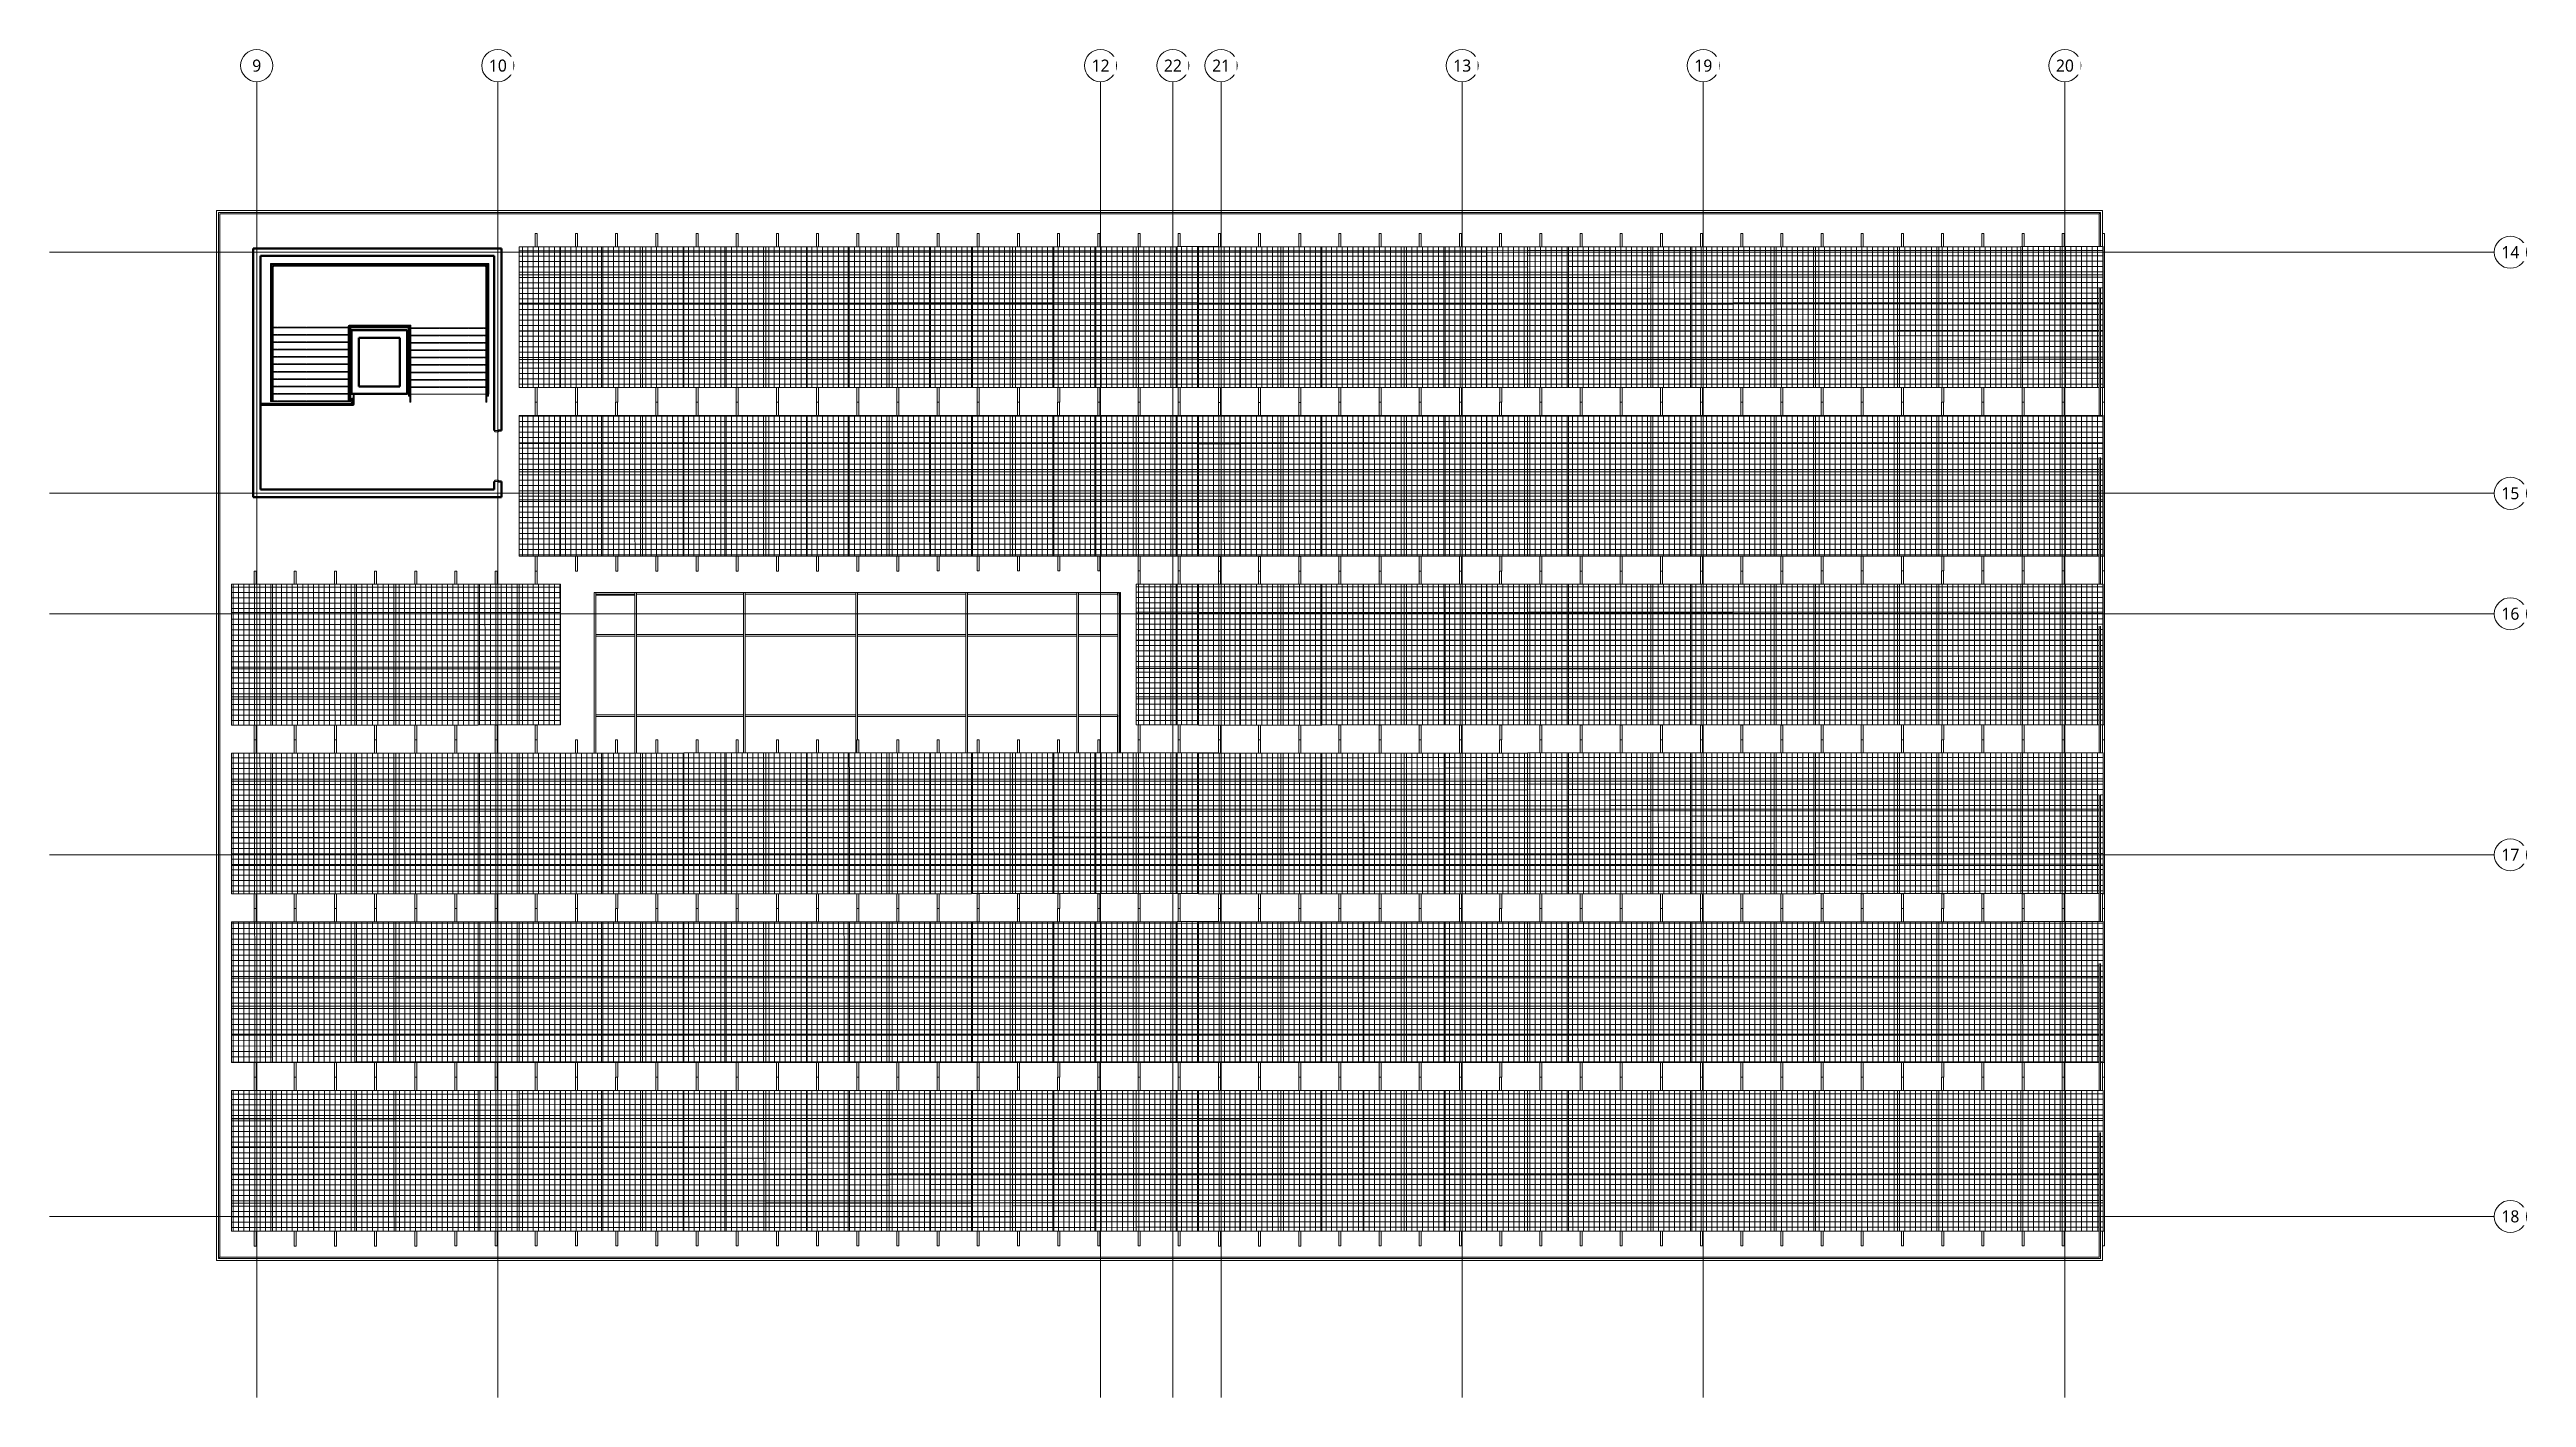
# Model space of a CAD drawing. Header units: inches. Extents: x -1714 to 1984, y -1043 to 970.
import ezdxf

# ---------------------------------------------------------------- set-up
doc = ezdxf.new("R2010")
doc.units = ezdxf.units.IN
doc.header["$MEASUREMENT"] = 0
doc.linetypes.add('Grid Line 1_2_', pattern=[0.875, 0.5, -0.125, 0.125, -0.125])
doc.linetypes.add('Overhead 1_16_', pattern=[0.101562, 0.0625, -0.039062])
for name, color, linetype, lineweight in [('A-DOOR', 31, 'Continuous', 13), ('A-DOOR-FRAM', 31, 'Continuous', 20), ('A-FLOR-HRAL', 11, 'Continuous', 9), ('A-GLAZ-CURT', 52, 'Continuous', 9), ('A-GLAZ-CWMG', 51, 'Continuous', 9), ('A-ROOF', 132, 'Continuous', 13), ('A-WALL', 113, 'Continuous', 13), ('E-ELEC-EQPM', 71, 'Continuous', 9), ('S-BEAM', 12, 'Continuous', 9), ('S-GRID', 1, 'Continuous', 9), ('S-GRID-IDEN', 1, 'Continuous', 9), ('S-STRS', 31, 'Continuous', 9)]:
    doc.layers.add(name, color=color, linetype=linetype, lineweight=lineweight)
doc.styles.add('Trebuchet MS', font='trebuc.ttf', dxfattribs={"height": 18})
pattern_1 = [(0, (0, -0.022), (0, 7.97), []), (90, (0, -0.022), (-8, 5e-16), [])]
pattern_2 = [(180, (24, 42.039), (-9e-17, -0.69725), []), (270, (24, 42.039), (8, 5e-16), [])]

# ---------------------------------------------------------------- blocks, each defined once
blk = doc.blocks.new('System Panel - Glazed-1352578-L3')
at = {"layer": 'A-GLAZ-CURT'}
for p, q in [((-60, 1.8), (60, 1.8)), ((-60, 1.8), (-60, 0.7)), ((60, 0.7), (-60, 0.7)), ((60, 1.8), (60, 0.7))]:
    blk.add_line(p, q, dxfattribs=at)
blk = doc.blocks.new('System Panel - Glazed-V1-L3')
at = {"layer": 'A-GLAZ-CURT'}
for p, q in [((-60, 1.8), (59.7, 1.8)), ((-60, 1.8), (-60, 0.7)), ((59.7, 0.7), (-60, 0.7))]:
    blk.add_line(p, q, dxfattribs=at)
blk = doc.blocks.new('System Panel - Glazed-1356989-L3')
at = {"layer": 'A-GLAZ-CURT'}
blk.add_line((-840.1, 155.2), (-898.4, 155.2), dxfattribs=at)
blk = doc.blocks.new('System Panel - Glazed-1357009-L3')
at = {"layer": 'A-GLAZ-CURT'}
blk.add_line((-898.4, 155.2), (-840.1, 155.2), dxfattribs=at)
blk = doc.blocks.new('Rectangular Mullion - 2_5_ x 5_ rectangular-1356927-L3')
at = {"layer": 'A-GLAZ-CWMG'}
for p, q in [((-510.1, -24.8), (-510.1, -80.6)), ((-507.6, -60.9), (-507.6, -24.8))]:
    blk.add_line(p, q, dxfattribs=at)
blk = doc.blocks.new('Rectangular Mullion - 2_5_ x 5_ rectangular-1356928-L3')
at = {"layer": 'A-GLAZ-CWMG'}
for p, q in [((-510.1, 155.2), (-510.1, 95.2)), ((-507.6, 95.2), (-507.6, 155.2))]:
    blk.add_line(p, q, dxfattribs=at)
blk = doc.blocks.new('Rectangular Mullion - 2_5_ x 5_ rectangular-1356952-L3')
at = {"layer": 'A-GLAZ-CWMG'}
for p, q in [((-510.1, 95.2), (-510.1, 35.2)), ((-507.6, 35.2), (-507.6, 95.2))]:
    blk.add_line(p, q, dxfattribs=at)
blk = doc.blocks.new('Rectangular Mullion - 2_5_ x 5_ rectangular-1357001-L3')
at = {"layer": 'A-GLAZ-CWMG'}
for p, q in [((-510.1, 159.2), (-507.6, 159.2)), ((-510.1, 159.2), (-510.1, 155.2)), ((-507.6, 155.2), (-507.6, 159.2))]:
    blk.add_line(p, q, dxfattribs=at)
blk = doc.blocks.new('Rectangular Mullion - 2_5_ x 5_ rectangular-1356929-L3')
at = {"layer": 'A-GLAZ-CWMG'}
for p, q in [((-510.1, -23.5), (-596.9, -23.5)), ((-596.9, -26), (-510.1, -26)), ((-510.1, -23.5), (-510.1, -26))]:
    blk.add_line(p, q, dxfattribs=at)
blk = doc.blocks.new('Rectangular Mullion - 2_5_ x 5_ rectangular-1356982-L3')
at = {"layer": 'A-GLAZ-CWMG'}
for p, q in [((-898.4, -26), (-898.4, -23.5)), ((-840.1, -23.5), (-898.4, -23.5)), ((-898.4, -26), (-840.1, -26)), ((-840.1, -23.5), (-840.1, -26))]:
    blk.add_line(p, q, dxfattribs=at)
blk = doc.blocks.new('Rectangular Mullion - 2_5_ x 5_ rectangular-1357018-L3')
at = {"layer": 'A-GLAZ-CWMG'}
for p, q in [((-180.1, -23.5), (-236.9, -23.5)), ((-236.9, -26), (-180.1, -26)), ((-180.1, -23.5), (-180.1, -26))]:
    blk.add_line(p, q, dxfattribs=at)
blk = doc.blocks.new('Rectangular Mullion - 2_5_ x 5_ rectangular-1356968-L3')
at = {"layer": 'A-GLAZ-CWMG'}
for p, q in [((-837.6, -26), (-837.6, -23.5)), ((-836.9, -23.5), (-837.6, -23.5)), ((-837.6, -26), (-836.9, -26))]:
    blk.add_line(p, q, dxfattribs=at)
blk = doc.blocks.new('Rectangular Mullion - 2_5_ x 5_ rectangular-1356933-L3')
at = {"layer": 'A-GLAZ-CWMG'}
for p, q in [((-716.9, -23.5), (-836.9, -23.5)), ((-836.9, -26), (-716.9, -26))]:
    blk.add_line(p, q, dxfattribs=at)
blk = doc.blocks.new('Rectangular Mullion - 2_5_ x 5_ rectangular-1357549-L3')
at = {"layer": 'A-GLAZ-CWMG'}
for p, q in [((-675.6, -26), (-675.6, -23.5)), ((-596.9, -23.5), (-675.6, -23.5)), ((-675.6, -26), (-596.9, -26))]:
    blk.add_line(p, q, dxfattribs=at)
blk = doc.blocks.new('Rectangular Mullion - 2_5_ x 5_ rectangular-1356934-L3')
at = {"layer": 'A-GLAZ-CWMG'}
for p, q in [((-507.6, -26), (-507.6, -23.5)), ((-476.9, -23.5), (-507.6, -23.5)), ((-507.6, -26), (-476.9, -26))]:
    blk.add_line(p, q, dxfattribs=at)
blk = doc.blocks.new('Rectangular Mullion - 2_5_ x 5_ rectangular-1357532-L3')
at = {"layer": 'A-GLAZ-CWMG'}
for p, q in [((-343.6, -26), (-343.6, -23.5)), ((-236.9, -23.5), (-343.6, -23.5)), ((-343.6, -26), (-236.9, -26))]:
    blk.add_line(p, q, dxfattribs=at)
blk = doc.blocks.new('Rectangular Mullion - 2_5_ x 5_ rectangular-V2-L3')
at = {"layer": 'A-GLAZ-CWMG'}
for p, q in [((-840.1, -24.8), (-840.1, -80.6)), ((-837.6, -80.6), (-837.6, -24.8))]:
    blk.add_line(p, q, dxfattribs=at)
blk = doc.blocks.new('Rectangular Mullion - 2_5_ x 5_ rectangular-1356983-L3')
at = {"layer": 'A-GLAZ-CWMG'}
for p, q in [((-900.9, -24.8), (-900.9, -80.6)), ((-898.4, -80.6), (-898.4, -24.8))]:
    blk.add_line(p, q, dxfattribs=at)
blk = doc.blocks.new('Rectangular Mullion - 2_5_ x 5_ rectangular-1356984-L3')
at = {"layer": 'A-GLAZ-CWMG'}
for p, q in [((-900.9, 155.2), (-900.9, 95.2)), ((-898.4, 95.2), (-898.4, 155.2))]:
    blk.add_line(p, q, dxfattribs=at)
blk = doc.blocks.new('Rectangular Mullion - 2_5_ x 5_ rectangular-1356985-L3')
at = {"layer": 'A-GLAZ-CWMG'}
for p, q in [((-900.9, 95.2), (-900.9, 35.2)), ((-898.4, 35.2), (-898.4, 95.2))]:
    blk.add_line(p, q, dxfattribs=at)
blk = doc.blocks.new('Rectangular Mullion - 2_5_ x 5_ rectangular-1357002-L3')
at = {"layer": 'A-GLAZ-CWMG'}
for p, q in [((-900.9, 159.2), (-898.4, 159.2)), ((-900.9, 159.2), (-900.9, 155.2)), ((-898.4, 155.2), (-898.4, 159.2))]:
    blk.add_line(p, q, dxfattribs=at)
blk = doc.blocks.new('Rectangular Mullion - 2_5_ x 5_ rectangular-1357003-L3')
at = {"layer": 'A-GLAZ-CWMG'}
for p, q in [((-510.1, 159.2), (-596.9, 159.2)), ((-596.9, 156.7), (-510.1, 156.7)), ((-510.1, 159.2), (-510.1, 156.7))]:
    blk.add_line(p, q, dxfattribs=at)
blk = doc.blocks.new('Rectangular Mullion - 2_5_ x 5_ rectangular-1356981-L3')
at = {"layer": 'A-GLAZ-CWMG'}
for p, q in [((-898.4, 156.7), (-898.4, 159.2)), ((-840.1, 159.2), (-898.4, 159.2)), ((-898.4, 156.7), (-840.1, 156.7)), ((-840.1, 159.2), (-840.1, 156.7))]:
    blk.add_line(p, q, dxfattribs=at)
blk = doc.blocks.new('Rectangular Mullion - 2_5_ x 5_ rectangular-1357020-L3')
at = {"layer": 'A-GLAZ-CWMG'}
for p, q in [((-180.1, 159.2), (-236.9, 159.2)), ((-236.9, 156.7), (-180.1, 156.7)), ((-180.1, 159.2), (-180.1, 156.7))]:
    blk.add_line(p, q, dxfattribs=at)
blk = doc.blocks.new('Rectangular Mullion - 2_5_ x 5_ rectangular-1357004-L3')
at = {"layer": 'A-GLAZ-CWMG'}
for p, q in [((-837.6, 156.7), (-837.6, 159.2)), ((-836.9, 159.2), (-837.6, 159.2)), ((-837.6, 156.7), (-836.9, 156.7))]:
    blk.add_line(p, q, dxfattribs=at)
blk = doc.blocks.new('Rectangular Mullion - 2_5_ x 5_ rectangular-1356894-L3')
at = {"layer": 'A-GLAZ-CWMG'}
for p, q in [((-716.9, 159.2), (-836.9, 159.2)), ((-836.9, 156.7), (-716.9, 156.7))]:
    blk.add_line(p, q, dxfattribs=at)
blk = doc.blocks.new('Rectangular Mullion - 2_5_ x 5_ rectangular-1357550-L3')
at = {"layer": 'A-GLAZ-CWMG'}
for p, q in [((-675.6, 156.7), (-675.6, 159.2)), ((-596.9, 159.2), (-675.6, 159.2)), ((-675.6, 156.7), (-596.9, 156.7))]:
    blk.add_line(p, q, dxfattribs=at)
blk = doc.blocks.new('Rectangular Mullion - 2_5_ x 5_ rectangular-1357005-L3')
at = {"layer": 'A-GLAZ-CWMG'}
for p, q in [((-507.6, 156.7), (-507.6, 159.2)), ((-476.9, 159.2), (-507.6, 159.2)), ((-507.6, 156.7), (-476.9, 156.7))]:
    blk.add_line(p, q, dxfattribs=at)
blk = doc.blocks.new('Rectangular Mullion - 2_5_ x 5_ rectangular-1357533-L3')
at = {"layer": 'A-GLAZ-CWMG'}
for p, q in [((-343.6, 156.7), (-343.6, 159.2)), ((-236.9, 159.2), (-343.6, 159.2)), ((-343.6, 156.7), (-236.9, 156.7))]:
    blk.add_line(p, q, dxfattribs=at)
blk = doc.blocks.new('Rectangular Mullion - 2_5_ x 5_ rectangular-V3-L3')
at = {"layer": 'A-GLAZ-CWMG'}
for p, q in [((-180.1, -24.8), (-180.1, -80.5)), ((-177.6, -80.5), (-177.6, -24.8))]:
    blk.add_line(p, q, dxfattribs=at)
blk = doc.blocks.new('Rectangular Mullion - 2_5_ x 5_ rectangular-1357033-L3')
at = {"layer": 'A-GLAZ-CWMG'}
for p, q in [((-119.4, 159.2), (-116.9, 159.2)), ((-119.4, 159.2), (-119.4, 155.2)), ((-116.9, 155.2), (-116.9, 159.2))]:
    blk.add_line(p, q, dxfattribs=at)
blk = doc.blocks.new('Rectangular Mullion - 2_5_ x 5_ rectangular-1357034-L3')
at = {"layer": 'A-GLAZ-CWMG'}
for p, q in [((-119.4, -24.8), (-119.4, -80.5)), ((-116.9, -80.5), (-116.9, -24.8))]:
    blk.add_line(p, q, dxfattribs=at)
blk = doc.blocks.new('Rectangular Mullion - 2_5_ x 5_ rectangular-1357535-L3')
at = {"layer": 'A-GLAZ-CWMG'}
for p, q in [((-346.1, -23.5), (-356.9, -23.5)), ((-356.9, -26), (-346.1, -26)), ((-346.1, -23.5), (-346.1, -26))]:
    blk.add_line(p, q, dxfattribs=at)
blk = doc.blocks.new('Rectangular Mullion - 2_5_ x 5_ rectangular-1357536-L3')
at = {"layer": 'A-GLAZ-CWMG'}
for p, q in [((-346.1, 159.2), (-356.9, 159.2)), ((-356.9, 156.7), (-346.1, 156.7)), ((-346.1, 159.2), (-346.1, 156.7))]:
    blk.add_line(p, q, dxfattribs=at)
blk = doc.blocks.new('Rectangular Mullion - 2_5_ x 5_ rectangular-1357552-L3')
at = {"layer": 'A-GLAZ-CWMG'}
for p, q in [((-678.1, -23.5), (-716.9, -23.5)), ((-716.9, -26), (-678.1, -26)), ((-678.1, -23.5), (-678.1, -26))]:
    blk.add_line(p, q, dxfattribs=at)
blk = doc.blocks.new('Rectangular Mullion - 2_5_ x 5_ rectangular-1357553-L3')
at = {"layer": 'A-GLAZ-CWMG'}
for p, q in [((-678.1, 159.2), (-716.9, 159.2)), ((-716.9, 156.7), (-678.1, 156.7)), ((-678.1, 159.2), (-678.1, 156.7))]:
    blk.add_line(p, q, dxfattribs=at)
blk = doc.blocks.new('Rectangular Mullion - 2_5_ x 5_ rectangular-V4-L3')
at = {"layer": 'A-GLAZ-CWMG'}
for p, q in [((-346.1, -24.8), (-346.1, -80.5)), ((-343.6, -80.5), (-343.6, -24.8))]:
    blk.add_line(p, q, dxfattribs=at)
blk = doc.blocks.new('Rectangular Mullion - 2_5_ x 5_ rectangular-V5-L3')
at = {"layer": 'A-GLAZ-CWMG'}
for p, q in [((-678.1, -24.8), (-678.1, -80.6)), ((-675.6, -80.6), (-675.6, -24.8))]:
    blk.add_line(p, q, dxfattribs=at)
blk = doc.blocks.new('PV Truss Beam 5 degrees 21 feet - PV Truss Beam 5 degrees 21 feet-1388190-L3')
at = {"layer": 'S-BEAM'}
for p, q in [((-126, 0), (-106.3, 0)), ((-126, 0), (-126, -3)), ((-106.3, -3), (-126, -3)), ((103.9, 0), (104, 0)), ((104, -3), (103.9, -3)), ((104, 0), (126, 0)), ((104, -3), (104, 0)), ((126, -3), (104, -3)), ((126, 0), (126, -3))]:
    blk.add_line(p, q, dxfattribs=at)
blk = doc.blocks.new('PV Truss Beam 5 degrees 21 feet - PV Truss Beam 5 degrees 21 feet-V6-L3')
at = {"layer": 'S-BEAM'}
for p, q in [((-126, 0), (104, 0)), ((-126, 0), (-126, -3)), ((-106.3, -3), (-126, -3)), ((104, -3), (103.9, -3)), ((104, 0), (126, 0)), ((104, -3), (104, 0)), ((126, -3), (104, -3)), ((126, 0), (126, -3))]:
    blk.add_line(p, q, dxfattribs=at)
blk = doc.blocks.new('PV Truss Beam 5 degrees 21 feet - PV Truss Beam 5 degrees 21 feet-1391015-L3')
at = {"layer": 'S-BEAM'}
for p, q in [((-126, 0), (-106.3, 0)), ((-126, 0), (-126, -3)), ((-106.3, -3), (-126, -3)), ((103.9, 0), (104, 0)), ((104, -3), (103.9, -3)), ((104, 0), (126, 0)), ((104, -3), (104, 0)), ((126, -3), (104, -3))]:
    blk.add_line(p, q, dxfattribs=at)
blk = doc.blocks.new('PV Truss Beam 5 degrees 21 feet - PV Truss Beam 5 degrees 21 feet-V7-L3')
at = {"layer": 'S-BEAM'}
for p, q in [((-126, 0), (104, 0)), ((-126, 0), (-126, -3)), ((-106.3, -3), (-126, -3)), ((104, -3), (103.9, -3)), ((104, 0), (126, 0)), ((104, -3), (104, 0)), ((126, -3), (104, -3))]:
    blk.add_line(p, q, dxfattribs=at)
blk = doc.blocks.new('PV Panel-Sunpower X22-360 5 degrees - PV Panel-Sunpower X22-360 5 degrees-1386434-L3')
at = {"layer": 'E-ELEC-EQPM'}
h = blk.add_hatch(dxfattribs=at)
h.set_pattern_fill('FP_1', color=256, style=0, pattern_type=2)
h.set_pattern_definition(pattern_1)
h.paths.add_polyline_path([(61.4, 0), (61.4, 42), (0, 42), (0, 0)])
h = blk.add_hatch(dxfattribs=at)
h.set_pattern_fill('FP_2', color=256, style=0, pattern_type=2)
h.set_pattern_definition(pattern_2)
h.paths.add_polyline_path([(61.4, 42), (61.4, 42), (61.4, 42)])
for p, q in [((61.4, 42), (0, 42)), ((0, 42), (0, 0)), ((61.4, 0), (61.4, 42)), ((0, 0), (61.4, 0))]:
    blk.add_line(p, q, dxfattribs=at)
blk = doc.blocks.new('PV Panel-Sunpower X22-360 5 degrees - PV Panel-Sunpower X22-360 5 degrees-V8-L3')
at = {"layer": 'E-ELEC-EQPM'}
h = blk.add_hatch(dxfattribs=at)
h.set_pattern_fill('FP_1', color=256, style=0, pattern_type=2)
h.set_pattern_definition(pattern_1)
h.paths.add_polyline_path([(0, 0), (61.4, 0), (61.4, 42), (0, 42), (0, 6.7)])
for p, q in [((61.4, 42), (0, 42)), ((0, 42), (0, 0)), ((61.4, 0), (61.4, 42)), ((0, 0), (61.4, 0))]:
    blk.add_line(p, q, dxfattribs=at)
blk = doc.blocks.new('PV Panel-Sunpower X22-360 5 degrees - PV Panel-Sunpower X22-360 5 degrees-V9-L3')
at = {"layer": 'E-ELEC-EQPM'}
h = blk.add_hatch(dxfattribs=at)
h.set_pattern_fill('FP_1', color=256, style=0, pattern_type=2)
h.set_pattern_definition(pattern_1)
h.paths.add_polyline_path([(0, 0), (61.4, 0), (61.4, 42), (0, 42), (0, 21.5)])
h = blk.add_hatch(dxfattribs=at)
h.set_pattern_fill('FP_2', color=256, style=0, pattern_type=2)
h.set_pattern_definition(pattern_2)
h.paths.add_polyline_path([(61.4, 42), (61.4, 42), (0, 42), (0, 42)])
for p, q in [((61.4, 42), (0, 42)), ((0, 42), (0, 0)), ((0, 42), (61.4, 42)), ((0, 42), (0, 42)), ((61.4, 0), (61.4, 42)), ((61.4, 42), (61.4, 42)), ((0, 0), (61.4, 0))]:
    blk.add_line(p, q, dxfattribs=at)
blk = doc.blocks.new('PV Panel-Sunpower X22-360 5 degrees - PV Panel-Sunpower X22-360 5 degrees-V10-L3')
at = {"layer": 'E-ELEC-EQPM'}
h = blk.add_hatch(dxfattribs=at)
h.set_pattern_fill('FP_1', color=256, style=0, pattern_type=2)
h.set_pattern_definition(pattern_1)
h.paths.add_polyline_path([(0, 0), (61.4, 0), (61.4, 42), (0, 42), (0, 21.4)])
for p, q in [((61.4, 42), (0, 42)), ((0, 42), (0, 0)), ((0, 42), (61.4, 42)), ((0, 42), (0, 42)), ((61.4, 0), (61.4, 42)), ((61.4, 42), (61.4, 42)), ((0, 0), (61.4, 0))]:
    blk.add_line(p, q, dxfattribs=at)
blk = doc.blocks.new('PV Panel-Sunpower X22-360 5 degrees - PV Panel-Sunpower X22-360 5 degrees-V11-L3')
at = {"layer": 'E-ELEC-EQPM'}
h = blk.add_hatch(dxfattribs=at)
h.set_pattern_fill('FP_1', color=256, style=0, pattern_type=2)
h.set_pattern_definition(pattern_1)
h.paths.add_polyline_path([(0, 0), (55.2, 0), (55.2, 42), (0, 42)])
h.paths.add_polyline_path([(57.2, 0), (61.4, 0), (61.4, 42), (57.2, 42)])
for p, q in [((55.2, 42), (0, 42)), ((0, 42), (0, 0)), ((61.4, 42), (57.2, 42)), ((61.4, 0), (61.4, 42)), ((0, 0), (55.2, 0)), ((57.2, 0), (61.4, 0))]:
    blk.add_line(p, q, dxfattribs=at)
blk = doc.blocks.new('PV Panel-Sunpower X22-360 5 degrees - PV Panel-Sunpower X22-360 5 degrees-V12-L3')
at = {"layer": 'E-ELEC-EQPM'}
h = blk.add_hatch(dxfattribs=at)
h.set_pattern_fill('FP_1', color=256, style=0, pattern_type=2)
h.set_pattern_definition(pattern_1)
h.paths.add_polyline_path([(0, 0), (55.2, 0), (55.2, 42), (0, 42)])
h.paths.add_polyline_path([(57.2, 0), (61.4, 0), (61.4, 42), (57.2, 42)])
for p, q in [((55.2, 42), (0, 42)), ((0, 42), (0, 0)), ((61.4, 42), (57.2, 42)), ((61.4, 0), (61.4, 42)), ((0, 0), (55.2, 0)), ((57.2, 0), (61.4, 0))]:
    blk.add_line(p, q, dxfattribs=at)
blk = doc.blocks.new('PV Panel-Sunpower X22-360 5 degrees - PV Panel-Sunpower X22-360 5 degrees-V13-L3')
at = {"layer": 'E-ELEC-EQPM'}
h = blk.add_hatch(dxfattribs=at)
h.set_pattern_fill('FP_1', color=256, style=0, pattern_type=2)
h.set_pattern_definition(pattern_1)
h.paths.add_polyline_path([(0, 0), (55.2, 0), (55.2, 42), (0, 42)])
h.paths.add_polyline_path([(57.2, 0), (61.4, 0), (61.4, 42), (57.2, 42)])
for p, q in [((55.2, 42), (0, 42)), ((0, 42), (0, 0)), ((61.4, 42), (57.2, 42)), ((61.4, 0), (61.4, 42)), ((0, 0), (55.2, 0)), ((57.2, 0), (61.4, 0))]:
    blk.add_line(p, q, dxfattribs=at)
blk = doc.blocks.new('PV Panel-Sunpower X22-360 5 degrees - PV Panel-Sunpower X22-360 5 degrees-V14-L3')
at = {"layer": 'E-ELEC-EQPM'}
h = blk.add_hatch(dxfattribs=at)
h.set_pattern_fill('FP_1', color=256, style=0, pattern_type=2)
h.set_pattern_definition(pattern_1)
h.paths.add_polyline_path([(0, 0), (55.2, 0), (55.2, 21.4), (57.2, 21.4), (57.2, 0), (61.4, 0), (61.4, 42), (0, 42), (0, 21.3)])
for p, q in [((61.4, 42), (0, 42)), ((0, 42), (0, 0)), ((61.4, 0), (61.4, 42)), ((0, 0), (55.2, 0)), ((57.2, 0), (61.4, 0))]:
    blk.add_line(p, q, dxfattribs=at)
blk = doc.blocks.new('PV Panel-Sunpower X22-360 5 degrees - PV Panel-Sunpower X22-360 5 degrees-V15-L3')
at = {"layer": 'E-ELEC-EQPM'}
h = blk.add_hatch(dxfattribs=at)
h.set_pattern_fill('FP_1', color=256, style=0, pattern_type=2)
h.set_pattern_definition(pattern_1)
h.paths.add_polyline_path([(0, 0), (61.4, 0), (61.4, 42), (0, 42), (0, 21.6)])
for p, q in [((61.4, 42), (0, 42)), ((0, 42), (0, 0)), ((29.4, 42), (61.4, 42)), ((61.4, 0), (61.4, 42)), ((61.4, 42), (61.4, 42)), ((0, 0), (61.4, 0))]:
    blk.add_line(p, q, dxfattribs=at)
blk = doc.blocks.new('PV Panel-Sunpower X22-360 5 degrees - PV Panel-Sunpower X22-360 5 degrees-V16-L3')
at = {"layer": 'E-ELEC-EQPM'}
h = blk.add_hatch(dxfattribs=at)
h.set_pattern_fill('FP_1', color=256, style=0, pattern_type=2)
h.set_pattern_definition(pattern_1)
h.paths.add_polyline_path([(0, 0), (55.2, 0), (55.2, 42), (0, 42)])
h.paths.add_polyline_path([(57.2, 0), (61.4, 0), (61.4, 42), (57.2, 42)])
for p, q in [((55.2, 42), (0, 42)), ((0, 42), (0, 0)), ((61.4, 42), (57.2, 42)), ((61.4, 0), (61.4, 42)), ((0, 0), (55.2, 0)), ((57.2, 0), (61.4, 0))]:
    blk.add_line(p, q, dxfattribs=at)
blk = doc.blocks.new('PV Panel-Sunpower X22-360 5 degrees - PV Panel-Sunpower X22-360 5 degrees-V17-L3')
at = {"layer": 'E-ELEC-EQPM'}
h = blk.add_hatch(dxfattribs=at)
h.set_pattern_fill('FP_1', color=256, style=0, pattern_type=2)
h.set_pattern_definition(pattern_1)
h.paths.add_polyline_path([(0, 0), (55.2, 0), (55.2, 42), (0, 42)])
h.paths.add_polyline_path([(57.2, 0), (61.4, 0), (61.4, 42), (57.2, 42)])
for p, q in [((55.2, 42), (0, 42)), ((0, 42), (0, 0)), ((61.4, 42), (57.2, 42)), ((61.4, 0), (61.4, 42)), ((0, 0), (55.2, 0)), ((57.2, 0), (61.4, 0))]:
    blk.add_line(p, q, dxfattribs=at)
blk = doc.blocks.new('PV Panel-Sunpower X22-360 5 degrees - PV Panel-Sunpower X22-360 5 degrees-V18-L3')
at = {"layer": 'E-ELEC-EQPM'}
h = blk.add_hatch(dxfattribs=at)
h.set_pattern_fill('FP_1', color=256, style=0, pattern_type=2)
h.set_pattern_definition(pattern_1)
h.paths.add_polyline_path([(0, 0), (55.2, 0), (55.3, 42), (0, 42)])
h.paths.add_polyline_path([(57.2, 0), (61.4, 0), (61.4, 42), (57.3, 42)])
for p, q in [((55.3, 42), (0, 42)), ((0, 42), (0, 0)), ((61.4, 42), (57.3, 42)), ((61.4, 0), (61.4, 42)), ((0, 0), (55.2, 0)), ((57.2, 0), (61.4, 0))]:
    blk.add_line(p, q, dxfattribs=at)
blk = doc.blocks.new('PV Panel-Sunpower X22-360 5 degrees - PV Panel-Sunpower X22-360 5 degrees-V19-L3')
at = {"layer": 'E-ELEC-EQPM'}
h = blk.add_hatch(dxfattribs=at)
h.set_pattern_fill('FP_1', color=256, style=0, pattern_type=2)
h.set_pattern_definition(pattern_1)
h.paths.add_polyline_path([(0, 0), (55.3, 0), (55.3, 21.4), (57.3, 21.4), (57.3, 0), (61.4, 0), (61.4, 42), (0, 42), (0, 9.1)])
for p, q in [((61.4, 42), (0, 42)), ((0, 42), (0, 0)), ((61.4, 0), (61.4, 42)), ((0, 0), (55.3, 0)), ((57.3, 0), (61.4, 0))]:
    blk.add_line(p, q, dxfattribs=at)
blk = doc.blocks.new('PV Truss Beam 5 degrees 21 feet - PV Truss Beam 5 degrees 21 feet-1391016-L3')
at = {"layer": 'S-BEAM'}
for p, q in [((-126, 0), (-106.3, 0)), ((-126, 0), (-126, -3)), ((-106.3, -3), (-126, -3)), ((103.9, 0), (104, 0)), ((104, -3), (103.9, -3)), ((104, 0), (126, 0)), ((104, -3), (104, 0)), ((126, -3), (104, -3))]:
    blk.add_line(p, q, dxfattribs=at)
blk = doc.blocks.new('PV Truss Beam 5 degrees 21 feet - PV Truss Beam 5 degrees 21 feet-V20-L3')
at = {"layer": 'S-BEAM'}
for p, q in [((-126, 0), (104, 0)), ((-126, 0), (-126, -3)), ((-106.3, -3), (-126, -3)), ((104, -3), (103.9, -3)), ((104, 0), (126, 0)), ((104, -3), (104, 0)), ((126, -3), (104, -3))]:
    blk.add_line(p, q, dxfattribs=at)
blk = doc.blocks.new('PV Truss Beam 5 degrees 21 feet - PV Truss Beam 5 degrees 21 feet-1391017-L3')
at = {"layer": 'S-BEAM'}
for p, q in [((-126, 0), (-106.3, 0)), ((-126, 0), (-126, -3)), ((-106.3, -3), (-126, -3)), ((103.9, 0), (104, 0)), ((104, -3), (103.9, -3)), ((104, 0), (126, 0)), ((104, -3), (104, 0)), ((126, -3), (104, -3)), ((126, 0), (126, -0.1))]:
    blk.add_line(p, q, dxfattribs=at)
blk = doc.blocks.new('PV Truss Beam 5 degrees 21 feet - PV Truss Beam 5 degrees 21 feet-V21-L3')
at = {"layer": 'S-BEAM'}
for p, q in [((-126, 0), (104, 0)), ((-126, 0), (-126, -3)), ((-106.3, -3), (-126, -3)), ((104, -3), (103.9, -3)), ((104, 0), (126, 0)), ((104, -3), (104, 0)), ((126, -3), (104, -3)), ((126, 0), (126, -0.1))]:
    blk.add_line(p, q, dxfattribs=at)
blk = doc.blocks.new('PV Truss Beam 5 degrees 21 feet - PV Truss Beam 5 degrees 21 feet-1389479-L3')
at = {"layer": 'S-BEAM'}
for p, q in [((-126, 0), (-106.3, 0)), ((-126, 0), (-126, -3)), ((-106.3, -3), (-126, -3)), ((103.9, 0), (104, 0)), ((104, -3), (103.9, -3)), ((104, 0), (126, 0)), ((104, -3), (104, 0)), ((126, -3), (104, -3))]:
    blk.add_line(p, q, dxfattribs=at)
blk = doc.blocks.new('PV Truss Beam 5 degrees 21 feet - PV Truss Beam 5 degrees 21 feet-V22-L3')
at = {"layer": 'S-BEAM'}
for p, q in [((-126, 0), (104, 0)), ((-126, 0), (-126, -3)), ((-106.3, -3), (-126, -3)), ((104, -3), (103.9, -3)), ((104, 0), (126, 0)), ((104, -3), (104, 0)), ((126, -3), (104, -3))]:
    blk.add_line(p, q, dxfattribs=at)
blk = doc.blocks.new('PV Truss Beam 5 degrees 21 feet - PV Truss Beam 5 degrees 21 feet-1391014-L3')
at = {"layer": 'S-BEAM'}
for p, q in [((-126, 0), (-106.3, 0)), ((-126, 0), (-126, -3)), ((-106.3, -3), (-126, -3)), ((103.9, 0), (104, 0)), ((104, -3), (103.9, -3)), ((104, 0), (126, 0)), ((104, -3), (104, 0)), ((126, -3), (104, -3))]:
    blk.add_line(p, q, dxfattribs=at)
blk = doc.blocks.new('PV Truss Beam 5 degrees 21 feet - PV Truss Beam 5 degrees 21 feet-V23-L3')
at = {"layer": 'S-BEAM'}
for p, q in [((-126, 0), (104, 0)), ((-126, 0), (-126, -3)), ((-106.3, -3), (-126, -3)), ((104, -3), (103.9, -3)), ((104, 0), (126, 0)), ((104, -3), (104, 0)), ((126, -3), (104, -3))]:
    blk.add_line(p, q, dxfattribs=at)
blk = doc.blocks.new('PV Truss Beam 5 degrees 21 feet - PV Truss Beam 5 degrees 21 feet-V24-L3')
at = {"layer": 'S-BEAM'}
for p, q in [((-126, 0), (-106.3, 0)), ((-126, 0), (-126, -3)), ((-106.3, -3), (-126, -3)), ((103.9, 0), (104, 0)), ((104, -3), (103.9, -3)), ((104, 0), (126, 0)), ((104, -3), (104, 0)), ((126, -3), (104, -3)), ((126, 0), (126, -3))]:
    blk.add_line(p, q, dxfattribs=at)
blk = doc.blocks.new('PV Truss Beam 5 degrees 21 feet - PV Truss Beam 5 degrees 21 feet-V25-L3')
at = {"layer": 'S-BEAM'}
for p, q in [((-126, 0), (-106.3, 0)), ((-126, 0), (-126, -3)), ((-106.3, -3), (-126, -3)), ((103.9, 0), (104, 0)), ((104, -3), (103.9, -3)), ((104, 0), (126, 0)), ((104, -3), (104, 0)), ((126, -3), (104, -3)), ((126, 0), (126, -3))]:
    blk.add_line(p, q, dxfattribs=at)
blk = doc.blocks.new('PV Truss Beam 5 degrees 21 feet - PV Truss Beam 5 degrees 21 feet-V26-L3')
at = {"layer": 'S-BEAM'}
for p, q in [((-126, 0), (-106.3, 0)), ((-126, 0), (-126, -3)), ((-106.3, -3), (-126, -3)), ((103.9, 0), (104, 0)), ((104, -3), (103.9, -3)), ((104, 0), (126, 0)), ((104, -3), (104, 0)), ((126, -3), (104, -3)), ((126, 0), (126, -3))]:
    blk.add_line(p, q, dxfattribs=at)
blk = doc.blocks.new('PV Truss Beam 5 degrees 21 feet - PV Truss Beam 5 degrees 21 feet-V27-L3')
at = {"layer": 'S-BEAM'}
for p, q in [((-126, 0), (-106.3, 0)), ((-126, 0), (-126, -3)), ((-106.3, -3), (-126, -3)), ((103.9, 0), (104, 0)), ((104, -3), (103.9, -3)), ((104, 0), (126, 0)), ((104, -3), (104, 0)), ((126, -3), (104, -3)), ((126, 0), (126, -3))]:
    blk.add_line(p, q, dxfattribs=at)
blk = doc.blocks.new('PV Truss Beam 5 degrees 21 feet - PV Truss Beam 5 degrees 21 feet-V28-L3')
at = {"layer": 'S-BEAM'}
for p, q in [((-126, 0), (-106.3, 0)), ((-126, 0), (-126, -3)), ((-106.3, -3), (-126, -3)), ((103.9, 0), (104, 0)), ((104, -3), (103.9, -3)), ((104, 0), (126, 0)), ((104, -3), (104, 0)), ((126, -3), (104, -3))]:
    blk.add_line(p, q, dxfattribs=at)
blk = doc.blocks.new('PV Truss Beam 5 degrees 21 feet - PV Truss Beam 5 degrees 21 feet-V29-L3')
at = {"layer": 'S-BEAM'}
for p, q in [((-126, 0), (-106.3, 0)), ((-126, 0), (-126, -3)), ((-106.3, -3), (-126, -3)), ((103.9, 0), (104, 0)), ((104, -3), (103.9, -3)), ((104, 0), (126, 0)), ((104, -3), (104, 0)), ((126, -3), (104, -3))]:
    blk.add_line(p, q, dxfattribs=at)
blk = doc.blocks.new('PV Truss Beam 5 degrees 21 feet - PV Truss Beam 5 degrees 21 feet-V30-L3')
at = {"layer": 'S-BEAM'}
for p, q in [((-126, 0), (-106.3, 0)), ((-126, 0), (-126, -3)), ((-106.3, -3), (-126, -3)), ((103.9, 0), (104, 0)), ((104, -3), (103.9, -3)), ((104, 0), (126, 0)), ((104, -3), (104, 0)), ((126, -3), (104, -3))]:
    blk.add_line(p, q, dxfattribs=at)
blk = doc.blocks.new('PV Truss Beam 5 degrees 21 feet - PV Truss Beam 5 degrees 21 feet-V31-L3')
at = {"layer": 'S-BEAM'}
for p, q in [((-126, 0), (-106.3, 0)), ((-126, 0), (-126, -3)), ((-106.3, -3), (-126, -3)), ((103.9, 0), (104, 0)), ((104, -3), (103.9, -3)), ((104, 0), (126, 0)), ((104, -3), (104, 0)), ((126, -3), (104, -3))]:
    blk.add_line(p, q, dxfattribs=at)
blk = doc.blocks.new('PV Truss Beam 5 degrees 21 feet - PV Truss Beam 5 degrees 21 feet-1391827-L3')
at = {"layer": 'S-BEAM'}
for p, q in [((-126, 0), (-106.3, 0)), ((-126, 0), (-126, -3)), ((-106.3, -3), (-126, -3)), ((103.9, 0), (104, 0)), ((104, -3), (103.9, -3)), ((104, 0), (126, 0)), ((104, -3), (104, 0)), ((126, -3), (104, -3))]:
    blk.add_line(p, q, dxfattribs=at)
blk = doc.blocks.new('PV Truss Beam 5 degrees 21 feet - PV Truss Beam 5 degrees 21 feet-V32-L3')
at = {"layer": 'S-BEAM'}
for p, q in [((-126, 0), (-106.3, 0)), ((-126, 0), (-126, -3)), ((-106.3, -3), (-126, -3)), ((103.9, 0), (104, 0)), ((104, -3), (103.9, -3)), ((104, 0), (126, 0)), ((104, -3), (104, 0)), ((126, -3), (104, -3))]:
    blk.add_line(p, q, dxfattribs=at)
blk = doc.blocks.new('PV Truss Beam 5 degrees 21 feet - PV Truss Beam 5 degrees 21 feet-V33-L3')
at = {"layer": 'S-BEAM'}
for p, q in [((-126, 0), (-106.3, 0)), ((-126, 0), (-126, -3)), ((-106.3, -3), (-126, -3)), ((103.9, 0), (104, 0)), ((104, -3), (103.9, -3)), ((104, 0), (126, 0)), ((104, -3), (104, 0)), ((126, -3), (104, -3))]:
    blk.add_line(p, q, dxfattribs=at)
blk = doc.blocks.new('PV Truss Beam 5 degrees 21 feet - PV Truss Beam 5 degrees 21 feet-V34-L3')
at = {"layer": 'S-BEAM'}
for p, q in [((-126, 0), (-106.3, 0)), ((-126, 0), (-126, -3)), ((-106.3, -3), (-126, -3)), ((103.9, 0), (104, 0)), ((104, -3), (103.9, -3)), ((104, 0), (126, 0)), ((104, -3), (104, 0)), ((126, -3), (104, -3))]:
    blk.add_line(p, q, dxfattribs=at)
blk = doc.blocks.new('PV Truss Beam 5 degrees 21 feet - PV Truss Beam 5 degrees 21 feet-V35-L3')
at = {"layer": 'S-BEAM'}
for p, q in [((-126, 0), (-106.3, 0)), ((-126, 0), (-126, -3)), ((-106.3, -3), (-126, -3)), ((103.9, 0), (104, 0)), ((104, -3), (103.9, -3)), ((104, 0), (126, 0)), ((104, -3), (104, 0)), ((126, -3), (104, -3))]:
    blk.add_line(p, q, dxfattribs=at)
blk = doc.blocks.new('PV Truss Beam 5 degrees 21 feet - PV Truss Beam 5 degrees 21 feet-1427410-L3')
at = {"layer": 'S-BEAM'}
for p, q in [((-126, 0), (-106.3, 0)), ((-126, 0), (-126, -3)), ((-106.3, -3), (-126, -3)), ((103.9, 0), (104, 0)), ((104, -3), (103.9, -3)), ((104, 0), (126, 0)), ((104, -3), (104, 0)), ((126, -3), (104, -3)), ((126, 0), (126, -0.1))]:
    blk.add_line(p, q, dxfattribs=at)
blk = doc.blocks.new('PV Truss Beam 5 degrees 21 feet - PV Truss Beam 5 degrees 21 feet-V36-L3')
at = {"layer": 'S-BEAM'}
for p, q in [((-126, 0), (-106.3, 0)), ((-126, 0), (-126, -3)), ((-106.3, -3), (-126, -3)), ((103.9, 0), (104, 0)), ((104, -3), (103.9, -3)), ((104, 0), (126, 0)), ((104, -3), (104, 0)), ((126, -3), (104, -3)), ((126, 0), (126, -0.1))]:
    blk.add_line(p, q, dxfattribs=at)
blk = doc.blocks.new('PV Truss Beam 5 degrees 21 feet - PV Truss Beam 5 degrees 21 feet-1391828-L3')
at = {"layer": 'S-BEAM'}
for p, q in [((-126, 0), (-106.3, 0)), ((-126, 0), (-126, -3)), ((-106.3, -3), (-126, -3)), ((103.9, 0), (104, 0)), ((104, -3), (103.9, -3)), ((104, 0), (126, 0)), ((104, -3), (104, 0)), ((126, -3), (104, -3)), ((126, 0), (126, -0.1))]:
    blk.add_line(p, q, dxfattribs=at)
blk = doc.blocks.new('PV Truss Beam 5 degrees 21 feet - PV Truss Beam 5 degrees 21 feet-V37-L3')
at = {"layer": 'S-BEAM'}
for p, q in [((-126, 0), (-106.3, 0)), ((-126, 0), (-126, -3)), ((-106.3, -3), (-126, -3)), ((103.9, 0), (104, 0)), ((104, -3), (103.9, -3)), ((104, 0), (126, 0)), ((104, -3), (104, 0)), ((126, -3), (104, -3)), ((126, 0), (126, -0.1))]:
    blk.add_line(p, q, dxfattribs=at)
blk = doc.blocks.new('PV Truss Beam 5 degrees 21 feet - PV Truss Beam 5 degrees 21 feet-V38-L3')
at = {"layer": 'S-BEAM'}
for p, q in [((-126, 0), (-106.3, 0)), ((-126, 0), (-126, -3)), ((-106.3, -3), (-126, -3)), ((103.9, 0), (104, 0)), ((104, -3), (103.9, -3)), ((104, 0), (126, 0)), ((104, -3), (104, 0)), ((126, -3), (104, -3)), ((126, 0), (126, -0.1))]:
    blk.add_line(p, q, dxfattribs=at)
blk = doc.blocks.new('PV Panel-Sunpower X22-360 5 degrees - PV Panel-Sunpower X22-360 5 degrees-V39-L3')
at = {"layer": 'E-ELEC-EQPM'}
h = blk.add_hatch(dxfattribs=at)
h.set_pattern_fill('FP_1', color=256, style=0, pattern_type=2)
h.set_pattern_definition(pattern_1)
h.paths.add_polyline_path([(0, 0), (32, 0), (32, 42), (0, 42)])
for p, q in [((32, 42), (0, 42)), ((0, 42), (0, 0)), ((0, 0), (32, 0))]:
    blk.add_line(p, q, dxfattribs=at)
blk = doc.blocks.new('PV Panel-Sunpower X22-360 5 degrees - PV Panel-Sunpower X22-360 5 degrees-V40-L3')
at = {"layer": 'E-ELEC-EQPM'}
h = blk.add_hatch(dxfattribs=at)
h.set_pattern_fill('FP_1', color=256, style=0, pattern_type=2)
h.set_pattern_definition(pattern_1)
h.paths.add_polyline_path([(0, 0), (32, 0), (32, 42), (0, 42), (0, 21.4)])
h.paths.add_polyline_path([(32, 41.8), (61.4, 41.9), (61.4, 42), (32, 42), (32, 41.9)])
h = blk.add_hatch(dxfattribs=at)
h.set_pattern_fill('FP_2', color=256, style=0, pattern_type=2)
h.set_pattern_definition(pattern_2)
h.paths.add_polyline_path([(61.4, 42), (61.4, 42), (0, 42), (0, 42)])
for p, q in [((61.4, 42), (0, 42)), ((0, 42), (0, 0)), ((0, 42), (61.4, 42)), ((0, 42), (0, 42)), ((61.4, 41.8), (61.4, 42)), ((61.4, 42), (61.4, 42)), ((0, 0), (32, 0))]:
    blk.add_line(p, q, dxfattribs=at)
blk = doc.blocks.new('PV Panel-Sunpower X22-360 5 degrees - PV Panel-Sunpower X22-360 5 degrees-V41-L3')
at = {"layer": 'E-ELEC-EQPM'}
h = blk.add_hatch(dxfattribs=at)
h.set_pattern_fill('FP_1', color=256, style=0, pattern_type=2)
h.set_pattern_definition(pattern_1)
h.paths.add_polyline_path([(0, 0), (61.4, 0), (61.4, 42), (0, 42), (0, 21.6)])
for p, q in [((61.4, 42), (0, 42)), ((0, 42), (0, 0)), ((0.2, 42), (61.4, 42)), ((61.4, 0), (61.4, 42)), ((61.4, 42), (61.4, 42)), ((0, 0), (61.4, 0))]:
    blk.add_line(p, q, dxfattribs=at)
blk = doc.blocks.new('PV Panel-Sunpower X22-360 5 degrees - PV Panel-Sunpower X22-360 5 degrees-V42-L3')
at = {"layer": 'E-ELEC-EQPM'}
h = blk.add_hatch(dxfattribs=at)
h.set_pattern_fill('FP_1', color=256, style=0, pattern_type=2)
h.set_pattern_definition(pattern_1)
h.paths.add_polyline_path([(0, 0), (32, 0), (32, 42), (0, 42), (0, 41.8)])
h.paths.add_polyline_path([(32, 0), (32, 0), (32, 41.8)])
h.paths.add_polyline_path([(32, 41.8), (61.4, 41.9), (61.4, 42), (32, 42), (32, 41.9)])
h = blk.add_hatch(dxfattribs=at)
h.set_pattern_fill('FP_2', color=256, style=0, pattern_type=2)
h.set_pattern_definition(pattern_2)
h.paths.add_polyline_path([(61.4, 42), (61.4, 42), (0, 42), (0, 42)])
for p, q in [((61.4, 42), (0, 42)), ((0, 42), (0, 0)), ((0, 42), (61.4, 42)), ((0, 42), (0, 42)), ((61.4, 41.8), (61.4, 42)), ((61.4, 42), (61.4, 42)), ((0, 0), (32, 0))]:
    blk.add_line(p, q, dxfattribs=at)
blk = doc.blocks.new('PV Panel-Sunpower X22-360 5 degrees - PV Panel-Sunpower X22-360 5 degrees-V43-L3')
at = {"layer": 'E-ELEC-EQPM'}
h = blk.add_hatch(dxfattribs=at)
h.set_pattern_fill('FP_1', color=256, style=0, pattern_type=2)
h.set_pattern_definition(pattern_1)
h.paths.add_polyline_path([(0, 0), (61.2, 0), (61.2, 42), (0, 42)])
for p, q in [((61.2, 42), (0, 42)), ((0, 42), (0, 0)), ((0, 0), (61.2, 0))]:
    blk.add_line(p, q, dxfattribs=at)
blk = doc.blocks.new('PV Panel-Sunpower X22-360 5 degrees - PV Panel-Sunpower X22-360 5 degrees-V44-L3')
at = {"layer": 'E-ELEC-EQPM'}
h = blk.add_hatch(dxfattribs=at)
h.set_pattern_fill('FP_1', color=256, style=0, pattern_type=2)
h.set_pattern_definition(pattern_1)
h.paths.add_polyline_path([(0, 0), (61.2, 0), (61.2, 42), (0, 42), (0, 21.5)])
h = blk.add_hatch(dxfattribs=at)
h.set_pattern_fill('FP_2', color=256, style=0, pattern_type=2)
h.set_pattern_definition(pattern_2)
h.paths.add_polyline_path([(61.4, 42), (61.4, 42), (0, 42), (0, 42)])
for p, q in [((61.4, 42), (0, 42)), ((0, 42), (0, 0)), ((0, 42), (61.4, 42)), ((0, 42), (0, 42)), ((61.4, 42), (61.4, 42)), ((0, 0), (61.2, 0))]:
    blk.add_line(p, q, dxfattribs=at)
blk = doc.blocks.new('PV Panel-Sunpower X22-360 5 degrees - PV Panel-Sunpower X22-360 5 degrees-V45-L3')
at = {"layer": 'E-ELEC-EQPM'}
h = blk.add_hatch(dxfattribs=at)
h.set_pattern_fill('FP_1', color=256, style=0, pattern_type=2)
h.set_pattern_definition(pattern_1)
h.paths.add_polyline_path([(0, 0), (61.2, 0), (61.2, 42), (0, 42)])
h.paths.add_polyline_path([(61.2, 0), (61.2, 0), (61.2, 42)])
h = blk.add_hatch(dxfattribs=at)
h.set_pattern_fill('FP_2', color=256, style=0, pattern_type=2)
h.set_pattern_definition(pattern_2)
h.paths.add_polyline_path([(61.4, 42), (61.4, 42), (0, 42), (0, 42)])
for p, q in [((61.4, 42), (0, 42)), ((0, 42), (0, 0)), ((0, 42), (61.4, 42)), ((0, 42), (0, 42)), ((61.4, 42), (61.4, 42)), ((0, 0), (61.2, 0))]:
    blk.add_line(p, q, dxfattribs=at)
blk = doc.blocks.new('Top Rail Type - Top Rail_Internal_-1430160-L3')
at = {"layer": 'A-FLOR-HRAL'}
for p, q in [((-1461.9, -835.4), (-1461.9, 726.6)), ((-1461.9, 726.6), (1348.1, 726.6)), ((-1459.9, 724.6), (-1459.9, -833.4)), ((1346.1, 724.6), (-1459.9, 724.6)), ((1346.1, 675.5), (1346.1, 724.6)), ((1348.1, 726.6), (1348.1, 675.5)), ((1346.1, 423.5), (1346.1, 612.8)), ((1348.1, 612.8), (1348.1, 423.5)), ((1346.1, 171.5), (1346.1, 360.8)), ((1348.1, 360.8), (1348.1, 171.5)), ((1346.1, -80.5), (1346.1, 108.8)), ((1348.1, 108.8), (1348.1, -80.5)), ((1346.1, -332.5), (1346.1, -143.2)), ((1348.1, -143.2), (1348.1, -332.5)), ((1346.1, -584.5), (1346.1, -395.2)), ((1348.1, -395.2), (1348.1, -584.5)), ((1346.1, -833.4), (1346.1, -647.2)), ((1348.1, -647.2), (1348.1, -835.4)), ((-1459.9, -833.4), (-1461.9, -835.4)), ((-1461.9, -835.4), (-1459.9, -833.4)), ((1348.1, -835.4), (-1461.9, -835.4)), ((-1459.9, -833.4), (1346.1, -833.4))]:
    blk.add_line(p, q, dxfattribs=at)
blk = doc.blocks.new('Top Rail Type - Top Rail_Internal_-V46-L3')
at = {"layer": 'A-FLOR-HRAL'}
for p, q in [((-1461.9, 726.6), (1348.1, 726.6)), ((-1461.9, -835.4), (-1461.9, 726.6)), ((-1459.9, 724.6), (1346.1, 724.6)), ((-1459.9, -833.4), (-1459.9, 724.6)), ((1348.1, 726.6), (1346.1, 724.6)), ((1348.1, 726.6), (1346.1, 724.6)), ((1346.1, 724.6), (1346.1, 675.5)), ((1348.1, 726.6), (1348.1, 675.5)), ((1346.1, 612.8), (1346.1, 423.5)), ((1348.1, 612.8), (1348.1, 423.5)), ((1346.1, 360.8), (1346.1, 171.5)), ((1348.1, 360.8), (1348.1, 171.5)), ((1346.1, 108.8), (1346.1, -80.5)), ((1348.1, 108.8), (1348.1, -80.5)), ((1346.1, -143.2), (1346.1, -332.5)), ((1348.1, -143.2), (1348.1, -332.5)), ((1346.1, -395.2), (1346.1, -584.5)), ((1348.1, -395.2), (1348.1, -584.5)), ((1346.1, -647.2), (1346.1, -833.4)), ((1348.1, -647.2), (1348.1, -835.4)), ((1348.1, -835.4), (-1461.9, -835.4)), ((1346.1, -833.4), (-1459.9, -833.4))]:
    blk.add_line(p, q, dxfattribs=at)
blk = doc.blocks.new('Door-Passage-Double-Flush - 72_ x 84_-1426335-L3')
at = {"layer": 'A-DOOR-FRAM'}
for p, q in [((-36, 4.8125), (-38, 4.8125)), ((-38, 4.8125), (-38, -0.9375)), ((-36, -0.9375), (-36, 4.8125)), ((36, 4.8125), (36, -0.9375)), ((38, 4.8125), (36, 4.8125)), ((38, -0.9375), (38, 4.8125)), ((-38, -0.9375), (-36, -0.9375)), ((36, -0.9375), (38, -0.9375))]:
    blk.add_line(p, q, dxfattribs=at)
blk = doc.blocks.new('Top Rail Type - Top Rail_Internal_-1482344-L3')
at = {"layer": 'A-FLOR-HRAL'}
for p, q in [((-1266.1, 555.3), (-1266.1, 444.7)), ((-1180.4, 556.1), (-1265.6, 556.1)), ((-1264.7, 554.4), (-1264.8, 554.5)), ((-1264.6, 444.7), (-1264.6, 554.1)), ((-1264.3, 554.6), (-1180.4, 554.6)), ((-1178.4, 554.7), (-1178.4, 455.4)), ((-1176.9, 455.4), (-1176.9, 554.7)), ((-1266.1, 444.7), (-1266.1, 444.3)), ((-1264.6, 444.3), (-1264.6, 444.7)), ((-1178.4, 454.7), (-1178.4, 454.3)), ((-1176.9, 454.3), (-1176.9, 454.7))]:
    blk.add_line(p, q, dxfattribs=at)
at = {"layer": 'A-FLOR-HRAL', "flags": 128}
for points in [[(-1265.4, 555.1), (-1265.6, 555.3), (-1265.7, 555.4), (-1265.9, 555.4), (-1266, 555.5), (-1266.1, 555.4), (-1266.1, 555.3)], [(-1266.1, 555.3), (-1266.1, 555.2), (-1266, 555.1), (-1265.9, 554.9), (-1265.7, 554.7), (-1265.6, 554.5), (-1265.4, 554.3), (-1265.3, 554.2)], [(-1265.3, 555.2), (-1265.4, 555.3), (-1265.5, 555.5), (-1265.6, 555.7), (-1265.7, 555.8), (-1265.7, 556), (-1265.7, 556), (-1265.6, 556.1)], [(-1180.4, 556.1), (-1180.2, 556.1), (-1180.1, 556.1), (-1180, 556.1), (-1179.9, 556.1), (-1179.8, 556.1), (-1179.7, 556.1), (-1179.6, 556.1), (-1179.5, 556.1), (-1179.4, 556.1), (-1179.3, 556.1), (-1179.2, 556.1), (-1179.1, 556.1), (-1179, 556.1), (-1178.9, 556.1), (-1178.8, 556.1), (-1178.7, 556.1), (-1178.6, 556.1), (-1178.5, 556.1), (-1178.5, 556.1), (-1178.4, 556.1), (-1178.3, 556.1), (-1178.2, 556.1), (-1178.2, 556.1), (-1178.1, 556.1), (-1178, 556.1), (-1178, 556.1), (-1177.9, 556.1), (-1177.9, 556.1), (-1177.8, 556.1), (-1177.8, 556.1), (-1177.8, 556.1), (-1177.7, 556.1), (-1177.7, 556.1), (-1177.7, 556.1), (-1177.6, 556.1), (-1177.6, 556.1), (-1177.6, 556.1), (-1177.6, 556.1), (-1177.6, 556.1)], [(-1178.4, 555.3), (-1178.4, 555.3), (-1178.4, 555.3), (-1178.4, 555.3), (-1178.4, 555.3), (-1178.4, 555.3), (-1178.4, 555.3), (-1178.4, 555.3), (-1178.4, 555.3), (-1178.4, 555.2), (-1178.4, 555.2), (-1178.4, 555.2), (-1178.4, 555.2), (-1178.4, 555.1), (-1178.4, 555.1), (-1178.4, 555.1), (-1178.4, 555.1), (-1178.4, 555), (-1178.4, 555), (-1178.4, 555), (-1178.4, 554.9), (-1178.4, 554.9), (-1178.4, 554.9), (-1178.4, 554.8), (-1178.4, 554.8), (-1178.4, 554.7), (-1178.4, 554.7)], [(-1177.6, 556.1), (-1177.5, 556.1), (-1177.5, 556.1), (-1177.5, 556.1), (-1177.5, 556), (-1177.4, 556), (-1177.4, 556), (-1177.4, 556), (-1177.3, 556), (-1177.3, 556), (-1177.3, 556)], [(-1176.9, 554.7), (-1176.9, 554.8), (-1176.9, 554.8), (-1176.9, 554.8), (-1176.9, 554.9), (-1176.9, 554.9), (-1176.9, 555), (-1176.9, 555), (-1176.9, 555), (-1176.9, 555.1), (-1176.9, 555.1), (-1176.9, 555.1), (-1176.9, 555.1), (-1176.9, 555.2), (-1176.9, 555.2), (-1176.9, 555.2), (-1176.9, 555.2), (-1176.9, 555.2), (-1176.9, 555.3), (-1176.9, 555.3), (-1176.9, 555.3), (-1176.9, 555.3), (-1176.9, 555.3), (-1176.9, 555.3), (-1176.9, 555.3), (-1176.9, 555.3), (-1176.9, 555.3)], [(-1178.4, 554.6), (-1178.4, 554.6), (-1178.5, 554.6), (-1178.6, 554.6), (-1178.7, 554.6), (-1178.8, 554.6), (-1178.9, 554.6), (-1179, 554.6), (-1179.1, 554.6), (-1179.2, 554.6), (-1179.3, 554.6), (-1179.4, 554.6), (-1179.5, 554.6), (-1179.6, 554.6), (-1179.7, 554.6), (-1179.8, 554.6), (-1179.9, 554.6), (-1180, 554.6), (-1180.1, 554.6), (-1180.2, 554.6), (-1180.3, 554.6), (-1180.4, 554.6)], [(-1178.4, 455.4), (-1178.4, 455.4), (-1178.4, 455.3), (-1178.4, 455.3), (-1178.4, 455.2), (-1178.4, 455.2), (-1178.4, 455.1), (-1178.4, 455.1), (-1178.4, 455), (-1178.4, 455), (-1178.4, 454.9), (-1178.4, 454.9), (-1178.4, 454.8), (-1178.4, 454.8), (-1178.4, 454.7)], [(-1178.4, 454.3), (-1178.4, 454.3), (-1178.4, 454.2), (-1178.4, 454.2), (-1178.4, 454.1), (-1178.4, 454.1), (-1178.4, 454), (-1178.4, 454), (-1178.4, 453.9), (-1178.4, 453.9), (-1178.4, 453.8), (-1178.4, 453.8), (-1178.4, 453.7), (-1178.4, 453.7), (-1178.4, 453.6), (-1178.4, 453.6), (-1178.4, 453.6), (-1178.4, 453.5), (-1178.4, 453.5), (-1178.4, 453.5), (-1178.4, 453.4), (-1178.4, 453.4), (-1178.4, 453.4), (-1178.4, 453.3), (-1178.4, 453.3), (-1178.4, 453.3), (-1178.4, 453.2), (-1178.4, 453.2), (-1178.4, 453.2), (-1178.4, 453.2), (-1178.4, 453.1), (-1178.4, 453.1), (-1178.4, 453.1), (-1178.4, 453.1), (-1178.4, 453.1), (-1178.4, 453.1), (-1178.4, 453.1), (-1178.4, 453.1), (-1178.4, 453.1), (-1178.4, 453.1)], [(-1176.9, 454.7), (-1176.9, 454.8), (-1176.9, 454.8), (-1176.9, 454.9), (-1176.9, 454.9), (-1176.9, 455), (-1176.9, 455), (-1176.9, 455.1), (-1176.9, 455.1), (-1176.9, 455.2), (-1176.9, 455.2), (-1176.9, 455.3), (-1176.9, 455.3), (-1176.9, 455.4), (-1176.9, 455.4)], [(-1176.9, 453.1), (-1176.9, 453.1), (-1176.9, 453.1), (-1176.9, 453.1), (-1176.9, 453.1), (-1176.9, 453.1), (-1176.9, 453.1), (-1176.9, 453.1), (-1176.9, 453.1), (-1176.9, 453.1), (-1176.9, 453.2), (-1176.9, 453.2), (-1176.9, 453.2), (-1176.9, 453.2), (-1176.9, 453.3), (-1176.9, 453.3), (-1176.9, 453.3), (-1176.9, 453.3), (-1176.9, 453.4), (-1176.9, 453.4), (-1176.9, 453.4), (-1176.9, 453.5), (-1176.9, 453.5), (-1176.9, 453.6), (-1176.9, 453.6), (-1176.9, 453.6), (-1176.9, 453.7), (-1176.9, 453.7), (-1176.9, 453.8), (-1176.9, 453.8), (-1176.9, 453.9), (-1176.9, 453.9), (-1176.9, 454), (-1176.9, 454), (-1176.9, 454.1), (-1176.9, 454.1), (-1176.9, 454.2), (-1176.9, 454.2), (-1176.9, 454.3), (-1176.9, 454.3), (-1176.9, 454.3)]]:
    blk.add_lwpolyline(points, dxfattribs=at)
at = {"layer": 'A-FLOR-HRAL'}
for start, end in [(0, 180), (140.5677, 187.8984), (180, 186.1504), (100.4185, 135), (90, 98.5735), (83.3102, 90), (38.3909, 80.1374), (23.3099, 36.6713), (352.1021, 20.2273), (353.8521, 0)]:
    blk.add_arc((-1177.6, 555.3), 0.75, start, end, dxfattribs=at)
blk = doc.blocks.new('Top Rail Type - Top Rail_Internal_-V47-L3')
at = {"layer": 'A-FLOR-HRAL'}
for p, q in [((-1265.4, 556.1), (-1265.4, 554.6)), ((-1265.4, 556.1), (-1179.6, 556.1)), ((-1179.6, 556.1), (-1177.6, 556.1)), ((-1176.9, 554.4), (-1176.9, 555.3)), ((-1266.1, 554.3), (-1264.6, 554.3)), ((-1266.1, 444.3), (-1266.1, 554.3)), ((-1265.4, 554.6), (-1179.6, 554.6)), ((-1264.6, 444.3), (-1264.6, 554.3)), ((-1178.4, 554.4), (-1178.4, 554.6)), ((-1178.4, 554.4), (-1178.4, 455.8)), ((-1176.9, 554.4), (-1176.9, 455.8)), ((-1178.4, 454.7), (-1178.4, 455.8)), ((-1178.4, 454.7), (-1178.4, 454.3)), ((-1178.4, 452.3), (-1178.4, 454.3)), ((-1176.9, 452.3), (-1178.4, 452.3)), ((-1176.9, 454.7), (-1176.9, 455.8)), ((-1176.9, 454.7), (-1176.9, 454.3)), ((-1176.9, 452.3), (-1176.9, 454.3))]:
    blk.add_line(p, q, dxfattribs=at)
blk = doc.blocks.new('Handrail Type - Handrail_Internal_-1482363-L3')
at = {"layer": 'A-FLOR-HRAL'}
for p, q in [((-1266.1, 555.4), (-1266.1, 555.3)), ((-1178.4, 453.7), (-1178.4, 452.3)), ((-1177.7, 452.3), (-1177.5, 452.3)), ((-1176.9, 452.3), (-1176.9, 453.2))]:
    blk.add_line(p, q, dxfattribs=at)
at = {"layer": 'A-FLOR-HRAL', "flags": 128}
for points in [[(-1179.3, 556.1), (-1179.2, 556.1), (-1179.1, 556.1), (-1179, 556.1), (-1178.9, 556.1)], [(-1178.4, 556.1), (-1178.4, 556.1), (-1178.3, 556.1), (-1178.2, 556.1), (-1178.2, 556.1), (-1178.1, 556.1), (-1178, 556.1), (-1178, 556.1), (-1177.9, 556.1), (-1177.9, 556.1), (-1177.8, 556.1), (-1177.8, 556.1), (-1177.8, 556.1), (-1177.7, 556.1), (-1177.7, 556.1)], [(-1176.9, 554.9), (-1176.9, 554.9), (-1176.9, 555), (-1176.9, 555), (-1176.9, 555), (-1176.9, 555.1), (-1176.9, 555.1), (-1176.9, 555.1), (-1176.9, 555.1), (-1176.9, 555.2), (-1176.9, 555.2), (-1176.9, 555.2), (-1176.9, 555.2), (-1176.9, 555.2)], [(-1178.4, 554.6), (-1178.4, 554.6), (-1178.5, 554.6), (-1178.6, 554.6), (-1178.7, 554.6), (-1178.8, 554.6), (-1178.9, 554.6), (-1179, 554.6), (-1179.1, 554.6), (-1179.2, 554.6), (-1179.3, 554.6), (-1179.4, 554.6), (-1179.5, 554.6), (-1179.6, 554.6)], [(-1178.4, 455.3), (-1178.4, 455.3), (-1178.4, 455.2), (-1178.4, 455.2), (-1178.4, 455.1), (-1178.4, 455.1), (-1178.4, 455), (-1178.4, 455), (-1178.4, 454.9), (-1178.4, 454.9), (-1178.4, 454.8), (-1178.4, 454.8), (-1178.4, 454.7)], [(-1176.9, 454.7), (-1176.9, 454.8), (-1176.9, 454.8), (-1176.9, 454.9), (-1176.9, 454.9), (-1176.9, 455), (-1176.9, 455), (-1176.9, 455.1), (-1176.9, 455.1), (-1176.9, 455.2), (-1176.9, 455.2), (-1176.9, 455.3), (-1176.9, 455.3)]]:
    blk.add_lwpolyline(points, dxfattribs=at)
blk = doc.blocks.new('Handrail Type - Handrail_Internal_-V48-L3')
at = {"layer": 'A-FLOR-HRAL'}
for p, q in [((-1179.3, 556.1), (-1178.8, 556.1)), ((-1178.3, 556.1), (-1177.6, 556.1)), ((-1176.9, 554.8), (-1176.9, 555.3)), ((-1178.4, 454.7), (-1178.4, 455.4)), ((-1178.4, 453.7), (-1178.4, 452.3)), ((-1176.9, 452.3), (-1178.4, 452.3)), ((-1176.9, 454.7), (-1176.9, 455.4)), ((-1176.9, 453.2), (-1176.9, 452.3))]:
    blk.add_line(p, q, dxfattribs=at)
blk = doc.blocks.new('Handrail Type - Handrail_Internal_-1482380-L3')
at = {"layer": 'A-FLOR-HRAL'}
for p, q in [((-1268.4, 555.6), (-1268.4, 554.9)), ((-1266.9, 554.9), (-1266.9, 555.6)), ((-1178.1, 558.3), (-1265.6, 558.3)), ((-1265.6, 556.8), (-1178.1, 556.8)), ((-1176.1, 557), (-1176.1, 455.4)), ((-1175.4, 556.8), (-1175.4, 556.8)), ((-1174.6, 455.4), (-1174.6, 557)), ((-1268.4, 554.2), (-1268.4, 444.7)), ((-1266.9, 444.7), (-1266.9, 554.2)), ((-1268.4, 444.7), (-1268.4, 444.3)), ((-1266.9, 444.3), (-1266.9, 444.7)), ((-1176.1, 454.7), (-1176.1, 445.3)), ((-1174.6, 445.3), (-1174.6, 454.7))]:
    blk.add_line(p, q, dxfattribs=at)
at = {"layer": 'A-FLOR-HRAL', "flags": 128}
for points in [[(-1265.6, 558.3), (-1265.7, 558.3), (-1265.8, 558.3), (-1266, 558.3), (-1266.1, 558.3), (-1266.2, 558.3), (-1266.3, 558.2), (-1266.4, 558.2), (-1266.5, 558.2), (-1266.6, 558.1), (-1266.7, 558.1), (-1266.8, 558.1), (-1266.9, 558), (-1267, 557.9), (-1267.1, 557.9), (-1267.2, 557.8), (-1267.3, 557.8), (-1267.4, 557.7), (-1267.4, 557.6), (-1267.5, 557.6), (-1267.6, 557.5), (-1267.7, 557.4), (-1267.7, 557.3), (-1267.8, 557.2), (-1267.9, 557.1), (-1267.9, 557), (-1268, 557), (-1268, 556.9), (-1268.1, 556.8), (-1268.1, 556.7), (-1268.2, 556.6), (-1268.2, 556.5), (-1268.3, 556.4), (-1268.3, 556.2), (-1268.3, 556.1), (-1268.3, 556), (-1268.4, 555.9), (-1268.4, 555.8), (-1268.4, 555.7), (-1268.4, 555.6), (-1268.4, 555.6)], [(-1268.4, 554.9), (-1268.4, 554.8), (-1268.4, 554.8), (-1268.4, 554.7), (-1268.4, 554.7), (-1268.4, 554.6), (-1268.4, 554.6), (-1268.4, 554.5), (-1268.4, 554.5), (-1268.4, 554.4), (-1268.4, 554.4), (-1268.4, 554.4), (-1268.4, 554.3), (-1268.4, 554.3), (-1268.4, 554.2)], [(-1266.9, 555.6), (-1266.9, 555.6), (-1266.9, 555.7), (-1266.9, 555.7), (-1266.9, 555.8), (-1266.8, 555.8), (-1266.8, 555.9), (-1266.8, 555.9), (-1266.8, 556), (-1266.8, 556), (-1266.8, 556.1), (-1266.8, 556.1), (-1266.7, 556.1), (-1266.7, 556.2), (-1266.7, 556.2), (-1266.7, 556.3), (-1266.6, 556.3), (-1266.6, 556.3), (-1266.6, 556.4), (-1266.5, 556.4), (-1266.5, 556.5), (-1266.5, 556.5), (-1266.4, 556.5), (-1266.4, 556.6), (-1266.3, 556.6), (-1266.3, 556.6), (-1266.3, 556.6), (-1266.2, 556.7), (-1266.2, 556.7), (-1266.1, 556.7), (-1266.1, 556.7), (-1266, 556.7), (-1266, 556.8), (-1265.9, 556.8), (-1265.9, 556.8), (-1265.8, 556.8), (-1265.8, 556.8), (-1265.7, 556.8), (-1265.7, 556.8), (-1265.6, 556.8), (-1265.6, 556.8)], [(-1266.9, 554.2), (-1266.9, 554.3), (-1266.9, 554.3), (-1266.9, 554.4), (-1266.9, 554.4), (-1266.9, 554.4), (-1266.9, 554.5), (-1266.9, 554.5), (-1266.9, 554.6), (-1266.9, 554.6), (-1266.9, 554.7), (-1266.9, 554.7), (-1266.9, 554.8), (-1266.9, 554.8), (-1266.9, 554.9)], [(-1178.1, 558.3), (-1178, 558.3), (-1177.9, 558.3), (-1177.8, 558.3), (-1177.7, 558.3), (-1177.6, 558.3), (-1177.4, 558.3), (-1177.3, 558.3), (-1177.2, 558.3), (-1177.1, 558.3), (-1177, 558.3), (-1176.9, 558.3), (-1176.8, 558.3), (-1176.7, 558.3), (-1176.6, 558.3), (-1176.5, 558.3), (-1176.5, 558.3), (-1176.4, 558.3), (-1176.3, 558.3), (-1176.2, 558.3), (-1176.1, 558.3), (-1176.1, 558.3), (-1176, 558.3), (-1175.9, 558.3), (-1175.8, 558.3), (-1175.8, 558.3), (-1175.7, 558.3), (-1175.7, 558.3), (-1175.6, 558.3), (-1175.6, 558.3), (-1175.5, 558.3), (-1175.5, 558.3), (-1175.5, 558.3), (-1175.4, 558.3), (-1175.4, 558.3), (-1175.4, 558.3), (-1175.4, 558.3), (-1175.4, 558.3), (-1175.4, 558.3), (-1175.4, 558.3), (-1175.4, 558.3)], [(-1176.1, 556.8), (-1176.2, 556.8), (-1176.3, 556.8), (-1176.3, 556.8), (-1176.4, 556.8), (-1176.5, 556.8), (-1176.6, 556.8), (-1176.7, 556.8), (-1176.8, 556.8), (-1176.9, 556.8), (-1177, 556.8), (-1177.1, 556.8), (-1177.2, 556.8), (-1177.3, 556.8), (-1177.4, 556.8), (-1177.5, 556.8), (-1177.6, 556.8), (-1177.7, 556.8), (-1177.9, 556.8), (-1178, 556.8), (-1178.1, 556.8), (-1178.1, 556.8)], [(-1176.1, 557.6), (-1176.1, 557.6), (-1176.1, 557.6), (-1176.1, 557.6), (-1176.1, 557.5), (-1176.1, 557.5), (-1176.1, 557.5), (-1176.1, 557.5), (-1176.1, 557.5), (-1176.1, 557.5), (-1176.1, 557.5), (-1176.1, 557.4), (-1176.1, 557.4), (-1176.1, 557.4), (-1176.1, 557.4), (-1176.1, 557.3), (-1176.1, 557.3), (-1176.1, 557.3), (-1176.1, 557.3), (-1176.1, 557.2), (-1176.1, 557.2), (-1176.1, 557.1), (-1176.1, 557.1), (-1176.1, 557.1), (-1176.1, 557), (-1176.1, 557), (-1176.1, 557)], [(-1175.4, 558.3), (-1175.3, 558.3), (-1175.3, 558.3), (-1175.3, 558.3), (-1175.2, 558.3), (-1175.2, 558.3), (-1175.2, 558.3), (-1175.1, 558.3), (-1175.1, 558.3), (-1175.1, 558.3), (-1175.1, 558.3), (-1175, 558.2), (-1175, 558.2), (-1175, 558.2), (-1175, 558.2), (-1174.9, 558.2), (-1174.9, 558.2), (-1174.9, 558.1), (-1174.9, 558.1), (-1174.8, 558.1), (-1174.8, 558.1), (-1174.8, 558.1), (-1174.8, 558), (-1174.8, 558), (-1174.7, 558), (-1174.7, 558), (-1174.7, 557.9), (-1174.7, 557.9), (-1174.7, 557.9), (-1174.7, 557.9), (-1174.7, 557.8), (-1174.6, 557.8), (-1174.6, 557.8), (-1174.6, 557.7), (-1174.6, 557.7), (-1174.6, 557.7), (-1174.6, 557.7), (-1174.6, 557.6), (-1174.6, 557.6), (-1174.6, 557.6), (-1174.6, 557.5), (-1174.6, 557.5), (-1174.6, 557.5), (-1174.6, 557.5)], [(-1175.1, 556.8), (-1175.2, 556.8), (-1175.2, 556.8), (-1175.2, 556.8), (-1175.2, 556.8), (-1175.3, 556.8), (-1175.3, 556.8), (-1175.3, 556.8)], [(-1174.6, 557), (-1174.6, 557), (-1174.6, 557.1), (-1174.6, 557.1), (-1174.6, 557.1), (-1174.6, 557.2), (-1174.6, 557.2), (-1174.6, 557.2), (-1174.6, 557.3), (-1174.6, 557.3), (-1174.6, 557.3), (-1174.6, 557.4), (-1174.6, 557.4), (-1174.6, 557.4), (-1174.6, 557.4), (-1174.6, 557.5), (-1174.6, 557.5), (-1174.6, 557.5), (-1174.6, 557.5), (-1174.6, 557.5), (-1174.6, 557.5), (-1174.6, 557.5), (-1174.6, 557.6), (-1174.6, 557.6), (-1174.6, 557.6), (-1174.6, 557.6), (-1174.6, 557.6)], [(-1176.1, 455.4), (-1176.1, 455.4), (-1176.1, 455.3), (-1176.1, 455.3), (-1176.1, 455.2), (-1176.1, 455.2), (-1176.1, 455.1), (-1176.1, 455.1), (-1176.1, 455), (-1176.1, 455), (-1176.1, 454.9), (-1176.1, 454.9), (-1176.1, 454.8), (-1176.1, 454.8), (-1176.1, 454.7)], [(-1176.1, 445.3), (-1176.1, 445.3), (-1176.1, 445.2), (-1176.1, 445.2), (-1176.1, 445.1), (-1176.1, 445.1), (-1176.1, 445), (-1176.1, 445), (-1176.1, 444.9), (-1176.1, 444.9), (-1176.1, 444.8), (-1176.1, 444.8), (-1176.1, 444.7), (-1176.1, 444.7), (-1176.1, 444.6), (-1176.1, 444.6), (-1176.1, 444.6), (-1176.1, 444.5), (-1176.1, 444.5), (-1176.1, 444.5), (-1176.1, 444.4), (-1176.1, 444.4), (-1176.1, 444.4), (-1176.1, 444.3), (-1176.1, 444.3), (-1176.1, 444.3), (-1176.1, 444.2), (-1176.1, 444.2), (-1176.1, 444.2), (-1176.1, 444.2), (-1176.1, 444.1), (-1176.1, 444.1), (-1176.1, 444.1), (-1176.1, 444.1), (-1176.1, 444.1), (-1176.1, 444.1), (-1176.1, 444.1), (-1176.1, 444.1), (-1176.1, 444.1), (-1176.1, 444.1)], [(-1174.6, 454.7), (-1174.6, 454.8), (-1174.6, 454.8), (-1174.6, 454.9), (-1174.6, 454.9), (-1174.6, 455), (-1174.6, 455), (-1174.6, 455.1), (-1174.6, 455.1), (-1174.6, 455.2), (-1174.6, 455.2), (-1174.6, 455.3), (-1174.6, 455.3), (-1174.6, 455.4), (-1174.6, 455.4)], [(-1174.6, 444.1), (-1174.6, 444.1), (-1174.6, 444.1), (-1174.6, 444.1), (-1174.6, 444.1), (-1174.6, 444.1), (-1174.6, 444.1), (-1174.6, 444.1), (-1174.6, 444.1), (-1174.6, 444.1), (-1174.6, 444.2), (-1174.6, 444.2), (-1174.6, 444.2), (-1174.6, 444.2), (-1174.6, 444.3), (-1174.6, 444.3), (-1174.6, 444.3), (-1174.6, 444.3), (-1174.6, 444.4), (-1174.6, 444.4), (-1174.6, 444.4), (-1174.6, 444.5), (-1174.6, 444.5), (-1174.6, 444.6), (-1174.6, 444.6), (-1174.6, 444.6), (-1174.6, 444.7), (-1174.6, 444.7), (-1174.6, 444.8), (-1174.6, 444.8), (-1174.6, 444.9), (-1174.6, 444.9), (-1174.6, 445), (-1174.6, 445), (-1174.6, 445.1), (-1174.6, 445.1), (-1174.6, 445.2), (-1174.6, 445.2), (-1174.6, 445.3), (-1174.6, 445.3), (-1174.6, 445.3)]]:
    blk.add_lwpolyline(points, dxfattribs=at)
at = {"layer": 'A-FLOR-HRAL'}
for start, end in [(0, 180), (140.5677, 187.8984), (180, 186.1504), (100.4185, 135), (90, 98.5735), (83.3102, 90), (38.3909, 80.1374), (23.3099, 36.6713), (352.1021, 20.2273), (353.8521, 0)]:
    blk.add_arc((-1175.4, 557.6), 0.75, start, end, dxfattribs=at)
blk = doc.blocks.new('Handrail Type - Handrail_Internal_-V49-L3')
at = {"layer": 'A-FLOR-HRAL'}
for p, q in [((-1268.4, 554.9), (-1268.4, 555.6)), ((-1268.4, 554.9), (-1268.4, 553.8)), ((-1266.9, 554.9), (-1266.9, 555.6)), ((-1266.9, 554.9), (-1266.9, 553.8)), ((-1265.6, 558.3), (-1177.4, 558.3)), ((-1265.6, 556.8), (-1177.4, 556.8)), ((-1177.4, 558.3), (-1175.4, 558.3)), ((-1176.1, 556.6), (-1176.1, 556.8)), ((-1176.1, 556.6), (-1176.1, 455.8)), ((-1174.6, 556.6), (-1174.6, 557.6)), ((-1174.6, 556.6), (-1174.6, 455.8)), ((-1268.4, 444.3), (-1268.4, 553.8)), ((-1266.9, 444.3), (-1266.9, 553.8)), ((-1176.1, 454.7), (-1176.1, 455.8)), ((-1176.1, 454.7), (-1176.1, 445.3)), ((-1176.1, 443.3), (-1176.1, 445.3)), ((-1174.6, 454.7), (-1174.6, 455.8)), ((-1174.6, 454.7), (-1174.6, 445.3)), ((-1174.6, 443.3), (-1174.6, 445.3)), ((-1174.6, 443.3), (-1176.1, 443.3))]:
    blk.add_line(p, q, dxfattribs=at)
for radius in [2.75, 1.25]:
    blk.add_arc((-1265.6, 555.6), radius, 90, 180, dxfattribs=at)
blk = doc.blocks.new('Top Rail Type - Top Rail_Internal_-1482400-L3')
at = {"layer": 'A-FLOR-HRAL'}
for p, q in [((-1384.1, 647.3), (-1384.1, 554.9)), ((-1382.6, 554.9), (-1382.6, 647.3)), ((-1061.6, 650.1), (-1381.4, 650.1)), ((-1381.4, 648.6), (-1061.6, 648.6)), ((-1060.4, 647.3), (-1060.4, 565.9)), ((-1058.9, 565.9), (-1058.9, 647.3)), ((-1060.4, 564.4), (-1060.4, 553.9)), ((-1058.9, 553.9), (-1058.9, 564.4)), ((-1384.1, 554.2), (-1384.1, 444.7)), ((-1382.6, 444.7), (-1382.6, 554.2)), ((-1060.4, 553.9), (-1060.4, 455.4)), ((-1058.9, 455.4), (-1058.9, 553.9)), ((-1384.1, 444.7), (-1384.1, 444.3)), ((-1382.6, 444.3), (-1382.6, 444.7)), ((-1060.4, 454.7), (-1060.4, 454.3)), ((-1058.9, 454.3), (-1058.9, 454.7))]:
    blk.add_line(p, q, dxfattribs=at)
at = {"layer": 'A-FLOR-HRAL', "flags": 128}
for points in [[(-1381.4, 650.1), (-1381.5, 650.1), (-1381.6, 650.1), (-1381.7, 650), (-1381.8, 650), (-1381.9, 650), (-1382, 650), (-1382.1, 650), (-1382.2, 649.9), (-1382.3, 649.9), (-1382.4, 649.8), (-1382.5, 649.8), (-1382.6, 649.8), (-1382.7, 649.7), (-1382.8, 649.6), (-1382.9, 649.6), (-1383, 649.5), (-1383.1, 649.5), (-1383.2, 649.4), (-1383.3, 649.3), (-1383.3, 649.2), (-1383.4, 649.1), (-1383.5, 649.1), (-1383.6, 649), (-1383.6, 648.9), (-1383.7, 648.8), (-1383.7, 648.7), (-1383.8, 648.6), (-1383.8, 648.5), (-1383.9, 648.4), (-1383.9, 648.3), (-1384, 648.2), (-1384, 648.1), (-1384, 648), (-1384.1, 647.9), (-1384.1, 647.8), (-1384.1, 647.7), (-1384.1, 647.6), (-1384.1, 647.5), (-1384.1, 647.3), (-1384.1, 647.3)], [(-1382.6, 647.3), (-1382.6, 647.4), (-1382.6, 647.4), (-1382.6, 647.5), (-1382.6, 647.5), (-1382.6, 647.6), (-1382.6, 647.6), (-1382.6, 647.7), (-1382.6, 647.7), (-1382.5, 647.8), (-1382.5, 647.8), (-1382.5, 647.8), (-1382.5, 647.9), (-1382.5, 647.9), (-1382.4, 648), (-1382.4, 648), (-1382.4, 648.1), (-1382.3, 648.1), (-1382.3, 648.1), (-1382.3, 648.2), (-1382.2, 648.2), (-1382.2, 648.2), (-1382.2, 648.3), (-1382.1, 648.3), (-1382.1, 648.3), (-1382, 648.4), (-1382, 648.4), (-1382, 648.4), (-1381.9, 648.4), (-1381.9, 648.5), (-1381.8, 648.5), (-1381.8, 648.5), (-1381.7, 648.5), (-1381.7, 648.5), (-1381.6, 648.5), (-1381.6, 648.5), (-1381.5, 648.6), (-1381.5, 648.6), (-1381.4, 648.6), (-1381.4, 648.6), (-1381.4, 648.6)], [(-1058.9, 647.3), (-1058.9, 647.4), (-1058.9, 647.5), (-1058.9, 647.6), (-1058.9, 647.8), (-1058.9, 647.9), (-1058.9, 648), (-1059, 648.1), (-1059, 648.2), (-1059, 648.3), (-1059.1, 648.4), (-1059.1, 648.5), (-1059.2, 648.6), (-1059.2, 648.7), (-1059.3, 648.8), (-1059.3, 648.9), (-1059.4, 649), (-1059.5, 649), (-1059.5, 649.1), (-1059.6, 649.2), (-1059.7, 649.3), (-1059.8, 649.4), (-1059.8, 649.4), (-1059.9, 649.5), (-1060, 649.6), (-1060.1, 649.6), (-1060.2, 649.7), (-1060.3, 649.7), (-1060.4, 649.8), (-1060.5, 649.8), (-1060.6, 649.9), (-1060.7, 649.9), (-1060.8, 649.9), (-1060.9, 650), (-1061, 650), (-1061.1, 650), (-1061.2, 650), (-1061.4, 650.1), (-1061.5, 650.1), (-1061.6, 650.1), (-1061.6, 650.1)], [(-1061.6, 648.6), (-1061.6, 648.6), (-1061.5, 648.6), (-1061.5, 648.6), (-1061.4, 648.5), (-1061.4, 648.5), (-1061.3, 648.5), (-1061.3, 648.5), (-1061.2, 648.5), (-1061.2, 648.5), (-1061.1, 648.5), (-1061.1, 648.4), (-1061, 648.4), (-1061, 648.4), (-1060.9, 648.4), (-1060.9, 648.3), (-1060.9, 648.3), (-1060.8, 648.3), (-1060.8, 648.3), (-1060.7, 648.2), (-1060.7, 648.2), (-1060.7, 648.1), (-1060.6, 648.1), (-1060.6, 648.1), (-1060.6, 648), (-1060.5, 648), (-1060.5, 647.9), (-1060.5, 647.9), (-1060.5, 647.9), (-1060.5, 647.8), (-1060.4, 647.8), (-1060.4, 647.7), (-1060.4, 647.7), (-1060.4, 647.6), (-1060.4, 647.6), (-1060.4, 647.5), (-1060.4, 647.5), (-1060.4, 647.4), (-1060.4, 647.4), (-1060.4, 647.3), (-1060.4, 647.3)], [(-1384.1, 554.9), (-1384.1, 554.8), (-1384.1, 554.8), (-1384.1, 554.7), (-1384.1, 554.7), (-1384.1, 554.6), (-1384.1, 554.6), (-1384.1, 554.5), (-1384.1, 554.5), (-1384.1, 554.4), (-1384.1, 554.4), (-1384.1, 554.4), (-1384.1, 554.3), (-1384.1, 554.3), (-1384.1, 554.2)], [(-1382.6, 554.2), (-1382.6, 554.3), (-1382.6, 554.3), (-1382.6, 554.4), (-1382.6, 554.4), (-1382.6, 554.4), (-1382.6, 554.5), (-1382.6, 554.5), (-1382.6, 554.6), (-1382.6, 554.6), (-1382.6, 554.7), (-1382.6, 554.7), (-1382.6, 554.8), (-1382.6, 554.8), (-1382.6, 554.9)], [(-1060.4, 564.4), (-1060.4, 564.5), (-1060.4, 564.6), (-1060.4, 564.7), (-1060.4, 564.8), (-1060.4, 564.9), (-1060.4, 565), (-1060.4, 565.1), (-1060.4, 565.2), (-1060.4, 565.3), (-1060.4, 565.5), (-1060.4, 565.6), (-1060.4, 565.7), (-1060.4, 565.8), (-1060.4, 565.9)], [(-1058.9, 565.9), (-1058.9, 565.8), (-1058.9, 565.7), (-1058.9, 565.6), (-1058.9, 565.4), (-1058.9, 565.3), (-1058.9, 565.2), (-1058.9, 565.1), (-1058.9, 565), (-1058.9, 564.9), (-1058.9, 564.8), (-1058.9, 564.7), (-1058.9, 564.6), (-1058.9, 564.5), (-1058.9, 564.4)], [(-1060.4, 455.4), (-1060.4, 455.4), (-1060.4, 455.3), (-1060.4, 455.3), (-1060.4, 455.2), (-1060.4, 455.2), (-1060.4, 455.1), (-1060.4, 455.1), (-1060.4, 455), (-1060.4, 455), (-1060.4, 454.9), (-1060.4, 454.9), (-1060.4, 454.8), (-1060.4, 454.8), (-1060.4, 454.7)], [(-1060.4, 454.3), (-1060.4, 454.3), (-1060.4, 454.2), (-1060.4, 454.2), (-1060.4, 454.1), (-1060.4, 454.1), (-1060.4, 454), (-1060.4, 454), (-1060.4, 453.9), (-1060.4, 453.9), (-1060.4, 453.8), (-1060.4, 453.8), (-1060.4, 453.7), (-1060.4, 453.7), (-1060.4, 453.6), (-1060.4, 453.6), (-1060.4, 453.6), (-1060.4, 453.5), (-1060.4, 453.5), (-1060.4, 453.5), (-1060.4, 453.4), (-1060.4, 453.4), (-1060.4, 453.4), (-1060.4, 453.3), (-1060.4, 453.3), (-1060.4, 453.3), (-1060.4, 453.2), (-1060.4, 453.2), (-1060.4, 453.2), (-1060.4, 453.2), (-1060.4, 453.1), (-1060.4, 453.1), (-1060.4, 453.1), (-1060.4, 453.1), (-1060.4, 453.1), (-1060.4, 453.1), (-1060.4, 453.1), (-1060.4, 453.1), (-1060.4, 453.1), (-1060.4, 453.1)], [(-1058.9, 454.7), (-1058.9, 454.8), (-1058.9, 454.8), (-1058.9, 454.9), (-1058.9, 454.9), (-1058.9, 455), (-1058.9, 455), (-1058.9, 455.1), (-1058.9, 455.1), (-1058.9, 455.2), (-1058.9, 455.2), (-1058.9, 455.3), (-1058.9, 455.3), (-1058.9, 455.4), (-1058.9, 455.4)], [(-1058.9, 453.1), (-1058.9, 453.1), (-1058.9, 453.1), (-1058.9, 453.1), (-1058.9, 453.1), (-1058.9, 453.1), (-1058.9, 453.1), (-1058.9, 453.1), (-1058.9, 453.1), (-1058.9, 453.1), (-1058.9, 453.2), (-1058.9, 453.2), (-1058.9, 453.2), (-1058.9, 453.2), (-1058.9, 453.3), (-1058.9, 453.3), (-1058.9, 453.3), (-1058.9, 453.3), (-1058.9, 453.4), (-1058.9, 453.4), (-1058.9, 453.4), (-1058.9, 453.5), (-1058.9, 453.5), (-1058.9, 453.6), (-1058.9, 453.6), (-1058.9, 453.6), (-1058.9, 453.7), (-1058.9, 453.7), (-1058.9, 453.8), (-1058.9, 453.8), (-1058.9, 453.9), (-1058.9, 453.9), (-1058.9, 454), (-1058.9, 454), (-1058.9, 454.1), (-1058.9, 454.1), (-1058.9, 454.2), (-1058.9, 454.2), (-1058.9, 454.3), (-1058.9, 454.3), (-1058.9, 454.3)]]:
    blk.add_lwpolyline(points, dxfattribs=at)
blk = doc.blocks.new('Top Rail Type - Top Rail_Internal_-V50-L3')
at = {"layer": 'A-FLOR-HRAL'}
for p, q in [((-1384.1, 554.9), (-1384.1, 647.3)), ((-1382.6, 554.9), (-1382.6, 647.3)), ((-1381.4, 650.1), (-1061.6, 650.1)), ((-1381.4, 648.6), (-1061.6, 648.6)), ((-1060.4, 647.3), (-1060.4, 565.9)), ((-1058.9, 647.3), (-1058.9, 565.9)), ((-1384.1, 554.9), (-1384.1, 553.8)), ((-1382.6, 554.9), (-1382.6, 553.8)), ((-1060.4, 565.9), (-1060.4, 564.8)), ((-1060.4, 564.8), (-1060.4, 455.8)), ((-1058.9, 565.9), (-1058.9, 564.8)), ((-1058.9, 564.8), (-1058.9, 455.8)), ((-1384.1, 444.3), (-1384.1, 553.8)), ((-1382.6, 444.3), (-1382.6, 553.8)), ((-1060.4, 454.7), (-1060.4, 455.8)), ((-1060.4, 454.7), (-1060.4, 454.3)), ((-1060.4, 452.3), (-1060.4, 454.3)), ((-1058.9, 452.3), (-1060.4, 452.3)), ((-1058.9, 454.7), (-1058.9, 455.8)), ((-1058.9, 454.7), (-1058.9, 454.3)), ((-1058.9, 452.3), (-1058.9, 454.3))]:
    blk.add_line(p, q, dxfattribs=at)
for centre, radius, start, end in [((-1381.4, 647.3), 2.75, 90, 180), ((-1381.4, 647.3), 1.25, 90, 180), ((-1061.6, 647.3), 2.75, 0, 90), ((-1061.6, 647.3), 1.25, 0, 90)]:
    blk.add_arc(centre, radius, start, end, dxfattribs=at)
blk = doc.blocks.new('Handrail Type - Handrail_Internal_-1482421-L3')
at = {"layer": 'A-FLOR-HRAL'}
for p, q in [((-1060.4, 453.7), (-1060.4, 452.3)), ((-1059.7, 452.3), (-1059.5, 452.3)), ((-1058.9, 452.3), (-1058.9, 453.2))]:
    blk.add_line(p, q, dxfattribs=at)
at = {"layer": 'A-FLOR-HRAL', "flags": 128}
for points in [[(-1381.4, 650.1), (-1381.5, 650.1), (-1381.6, 650.1), (-1381.7, 650), (-1381.8, 650), (-1381.9, 650), (-1382, 650), (-1382.1, 650), (-1382.2, 649.9), (-1382.3, 649.9), (-1382.4, 649.8), (-1382.5, 649.8), (-1382.6, 649.8), (-1382.7, 649.7), (-1382.8, 649.6), (-1382.9, 649.6), (-1383, 649.5), (-1383.1, 649.5), (-1383.2, 649.4), (-1383.3, 649.3), (-1383.3, 649.2), (-1383.4, 649.1), (-1383.5, 649.1), (-1383.6, 649), (-1383.6, 648.9), (-1383.7, 648.8), (-1383.7, 648.7), (-1383.8, 648.6), (-1383.8, 648.5), (-1383.9, 648.4), (-1383.9, 648.3), (-1384, 648.2), (-1384, 648.1), (-1384, 648), (-1384.1, 647.9), (-1384.1, 647.8), (-1384.1, 647.7), (-1384.1, 647.6), (-1384.1, 647.5), (-1384.1, 647.3)], [(-1058.9, 647.3), (-1058.9, 647.4), (-1058.9, 647.5), (-1058.9, 647.6), (-1058.9, 647.8), (-1058.9, 647.9), (-1058.9, 648), (-1059, 648.1), (-1059, 648.2), (-1059, 648.3), (-1059.1, 648.4), (-1059.1, 648.5), (-1059.2, 648.6), (-1059.2, 648.7), (-1059.3, 648.8), (-1059.3, 648.9), (-1059.4, 649), (-1059.5, 649), (-1059.5, 649.1), (-1059.6, 649.2), (-1059.7, 649.3), (-1059.8, 649.4), (-1059.8, 649.4), (-1059.9, 649.5), (-1060, 649.6), (-1060.1, 649.6), (-1060.2, 649.7), (-1060.3, 649.7), (-1060.4, 649.8), (-1060.5, 649.8), (-1060.6, 649.9), (-1060.7, 649.9), (-1060.8, 649.9), (-1060.9, 650), (-1061, 650), (-1061.1, 650), (-1061.2, 650), (-1061.4, 650.1), (-1061.5, 650.1), (-1061.6, 650.1)], [(-1384.1, 554.9), (-1384.1, 554.8), (-1384.1, 554.8), (-1384.1, 554.7), (-1384.1, 554.7), (-1384.1, 554.6), (-1384.1, 554.6), (-1384.1, 554.5), (-1384.1, 554.5), (-1384.1, 554.4), (-1384.1, 554.4), (-1384.1, 554.4), (-1384.1, 554.3)], [(-1382.6, 554.3), (-1382.6, 554.4), (-1382.6, 554.4), (-1382.6, 554.4), (-1382.6, 554.5), (-1382.6, 554.5), (-1382.6, 554.6), (-1382.6, 554.6), (-1382.6, 554.7), (-1382.6, 554.7), (-1382.6, 554.8), (-1382.6, 554.8), (-1382.6, 554.9)], [(-1060.4, 564.8), (-1060.4, 564.9), (-1060.4, 565), (-1060.4, 565.1)], [(-1058.9, 565.9), (-1058.9, 565.8), (-1058.9, 565.7), (-1058.9, 565.6), (-1058.9, 565.4), (-1058.9, 565.3), (-1058.9, 565.2), (-1058.9, 565.1)], [(-1060.4, 455.3), (-1060.4, 455.3), (-1060.4, 455.2), (-1060.4, 455.2), (-1060.4, 455.1), (-1060.4, 455.1), (-1060.4, 455), (-1060.4, 455), (-1060.4, 454.9), (-1060.4, 454.9), (-1060.4, 454.8), (-1060.4, 454.8), (-1060.4, 454.7)], [(-1058.9, 454.7), (-1058.9, 454.8), (-1058.9, 454.8), (-1058.9, 454.9), (-1058.9, 454.9), (-1058.9, 455), (-1058.9, 455), (-1058.9, 455.1), (-1058.9, 455.1), (-1058.9, 455.2), (-1058.9, 455.2), (-1058.9, 455.3), (-1058.9, 455.3)]]:
    blk.add_lwpolyline(points, dxfattribs=at)
blk = doc.blocks.new('Handrail Type - Handrail_Internal_-V51-L3')
at = {"layer": 'A-FLOR-HRAL'}
for p, q in [((-1384.1, 554.9), (-1384.1, 554.2)), ((-1382.6, 554.9), (-1382.6, 554.2)), ((-1060.4, 565.1), (-1060.4, 564.8)), ((-1058.9, 565.9), (-1058.9, 565.1)), ((-1060.4, 454.7), (-1060.4, 455.4)), ((-1060.4, 453.7), (-1060.4, 452.3)), ((-1058.9, 452.3), (-1060.4, 452.3)), ((-1058.9, 454.7), (-1058.9, 455.4)), ((-1058.9, 453.2), (-1058.9, 452.3))]:
    blk.add_line(p, q, dxfattribs=at)
blk = doc.blocks.new('Handrail Type - Handrail_Internal_-1482440-L3')
at = {"layer": 'A-FLOR-HRAL'}
for p, q in [((-1381.9, 645.1), (-1381.9, 554.9)), ((-1380.4, 554.9), (-1380.4, 645.1)), ((-1063.9, 647.8), (-1379.1, 647.8)), ((-1379.1, 646.3), (-1063.9, 646.3)), ((-1062.6, 645.1), (-1062.6, 565.9)), ((-1061.1, 565.9), (-1061.1, 645.1)), ((-1062.6, 564.4), (-1062.6, 553.9)), ((-1061.1, 553.9), (-1061.1, 564.4)), ((-1381.9, 554.2), (-1381.9, 444.7)), ((-1380.4, 444.7), (-1380.4, 554.2)), ((-1062.6, 553.9), (-1062.6, 455.4)), ((-1061.1, 455.4), (-1061.1, 553.9)), ((-1381.9, 444.7), (-1381.9, 444.3)), ((-1380.4, 444.3), (-1380.4, 444.7)), ((-1062.6, 454.7), (-1062.6, 445.3)), ((-1061.1, 445.3), (-1061.1, 454.7))]:
    blk.add_line(p, q, dxfattribs=at)
at = {"layer": 'A-FLOR-HRAL', "flags": 128}
for points in [[(-1379.1, 647.8), (-1379.2, 647.8), (-1379.3, 647.8), (-1379.5, 647.8), (-1379.6, 647.8), (-1379.7, 647.8), (-1379.8, 647.7), (-1379.9, 647.7), (-1380, 647.7), (-1380.1, 647.6), (-1380.2, 647.6), (-1380.3, 647.6), (-1380.4, 647.5), (-1380.5, 647.4), (-1380.6, 647.4), (-1380.7, 647.3), (-1380.8, 647.3), (-1380.9, 647.2), (-1380.9, 647.1), (-1381, 647.1), (-1381.1, 647), (-1381.2, 646.9), (-1381.2, 646.8), (-1381.3, 646.7), (-1381.4, 646.6), (-1381.4, 646.5), (-1381.5, 646.5), (-1381.5, 646.4), (-1381.6, 646.3), (-1381.6, 646.2), (-1381.7, 646.1), (-1381.7, 646), (-1381.8, 645.9), (-1381.8, 645.7), (-1381.8, 645.6), (-1381.8, 645.5), (-1381.9, 645.4), (-1381.9, 645.3), (-1381.9, 645.2), (-1381.9, 645.1), (-1381.9, 645.1)], [(-1380.4, 645.1), (-1380.4, 645.1), (-1380.4, 645.2), (-1380.4, 645.2), (-1380.4, 645.3), (-1380.3, 645.3), (-1380.3, 645.4), (-1380.3, 645.4), (-1380.3, 645.5), (-1380.3, 645.5), (-1380.3, 645.6), (-1380.3, 645.6), (-1380.2, 645.6), (-1380.2, 645.7), (-1380.2, 645.7), (-1380.2, 645.8), (-1380.1, 645.8), (-1380.1, 645.8), (-1380.1, 645.9), (-1380, 645.9), (-1380, 646), (-1380, 646), (-1379.9, 646), (-1379.9, 646.1), (-1379.8, 646.1), (-1379.8, 646.1), (-1379.8, 646.1), (-1379.7, 646.2), (-1379.7, 646.2), (-1379.6, 646.2), (-1379.6, 646.2), (-1379.5, 646.2), (-1379.5, 646.3), (-1379.4, 646.3), (-1379.4, 646.3), (-1379.3, 646.3), (-1379.3, 646.3), (-1379.2, 646.3), (-1379.2, 646.3), (-1379.1, 646.3), (-1379.1, 646.3)], [(-1061.1, 645.1), (-1061.1, 645.2), (-1061.1, 645.3), (-1061.1, 645.4), (-1061.1, 645.5), (-1061.2, 645.6), (-1061.2, 645.7), (-1061.2, 645.8), (-1061.2, 645.9), (-1061.3, 646), (-1061.3, 646.1), (-1061.4, 646.2), (-1061.4, 646.3), (-1061.5, 646.4), (-1061.5, 646.5), (-1061.6, 646.6), (-1061.6, 646.7), (-1061.7, 646.8), (-1061.8, 646.9), (-1061.9, 647), (-1061.9, 647), (-1062, 647.1), (-1062.1, 647.2), (-1062.2, 647.3), (-1062.3, 647.3), (-1062.4, 647.4), (-1062.5, 647.4), (-1062.6, 647.5), (-1062.7, 647.5), (-1062.8, 647.6), (-1062.9, 647.6), (-1063, 647.7), (-1063.1, 647.7), (-1063.2, 647.7), (-1063.3, 647.8), (-1063.4, 647.8), (-1063.5, 647.8), (-1063.6, 647.8), (-1063.7, 647.8), (-1063.8, 647.8), (-1063.9, 647.8)], [(-1063.9, 646.3), (-1063.8, 646.3), (-1063.8, 646.3), (-1063.7, 646.3), (-1063.7, 646.3), (-1063.6, 646.3), (-1063.6, 646.3), (-1063.5, 646.3), (-1063.5, 646.3), (-1063.4, 646.2), (-1063.4, 646.2), (-1063.3, 646.2), (-1063.3, 646.2), (-1063.2, 646.1), (-1063.2, 646.1), (-1063.1, 646.1), (-1063.1, 646.1), (-1063.1, 646), (-1063, 646), (-1063, 646), (-1063, 645.9), (-1062.9, 645.9), (-1062.9, 645.9), (-1062.9, 645.8), (-1062.8, 645.8), (-1062.8, 645.7), (-1062.8, 645.7), (-1062.7, 645.7), (-1062.7, 645.6), (-1062.7, 645.6), (-1062.7, 645.5), (-1062.7, 645.5), (-1062.7, 645.4), (-1062.6, 645.4), (-1062.6, 645.3), (-1062.6, 645.3), (-1062.6, 645.2), (-1062.6, 645.2), (-1062.6, 645.1), (-1062.6, 645.1), (-1062.6, 645.1)], [(-1381.9, 554.9), (-1381.9, 554.8), (-1381.9, 554.8), (-1381.9, 554.7), (-1381.9, 554.7), (-1381.9, 554.6), (-1381.9, 554.6), (-1381.9, 554.5), (-1381.9, 554.5), (-1381.9, 554.4), (-1381.9, 554.4), (-1381.9, 554.4), (-1381.9, 554.3), (-1381.9, 554.3), (-1381.9, 554.2)], [(-1380.4, 554.2), (-1380.4, 554.3), (-1380.4, 554.3), (-1380.4, 554.4), (-1380.4, 554.4), (-1380.4, 554.4), (-1380.4, 554.5), (-1380.4, 554.5), (-1380.4, 554.6), (-1380.4, 554.6), (-1380.4, 554.7), (-1380.4, 554.7), (-1380.4, 554.8), (-1380.4, 554.8), (-1380.4, 554.9)], [(-1062.6, 564.4), (-1062.6, 564.5), (-1062.6, 564.6), (-1062.6, 564.7), (-1062.6, 564.8), (-1062.6, 564.9), (-1062.6, 565), (-1062.6, 565.1), (-1062.6, 565.2), (-1062.6, 565.3), (-1062.6, 565.5), (-1062.6, 565.6), (-1062.6, 565.7), (-1062.6, 565.8), (-1062.6, 565.9)], [(-1061.1, 565.9), (-1061.1, 565.8), (-1061.1, 565.7), (-1061.1, 565.6), (-1061.1, 565.4), (-1061.1, 565.3), (-1061.1, 565.2), (-1061.1, 565.1), (-1061.1, 565), (-1061.1, 564.9), (-1061.1, 564.8), (-1061.1, 564.7), (-1061.1, 564.6), (-1061.1, 564.5), (-1061.1, 564.4)], [(-1062.6, 455.4), (-1062.6, 455.4), (-1062.6, 455.3), (-1062.6, 455.3), (-1062.6, 455.2), (-1062.6, 455.2), (-1062.6, 455.1), (-1062.6, 455.1), (-1062.6, 455), (-1062.6, 455), (-1062.6, 454.9), (-1062.6, 454.9), (-1062.6, 454.8), (-1062.6, 454.8), (-1062.6, 454.7)], [(-1062.6, 445.3), (-1062.6, 445.3), (-1062.6, 445.2), (-1062.6, 445.2), (-1062.6, 445.1), (-1062.6, 445.1), (-1062.6, 445), (-1062.6, 445), (-1062.6, 444.9), (-1062.6, 444.9), (-1062.6, 444.8), (-1062.6, 444.8), (-1062.6, 444.7), (-1062.6, 444.7), (-1062.6, 444.6), (-1062.6, 444.6), (-1062.6, 444.6), (-1062.6, 444.5), (-1062.6, 444.5), (-1062.6, 444.5), (-1062.6, 444.4), (-1062.6, 444.4), (-1062.6, 444.4), (-1062.6, 444.3), (-1062.6, 444.3), (-1062.6, 444.3), (-1062.6, 444.2), (-1062.6, 444.2), (-1062.6, 444.2), (-1062.6, 444.2), (-1062.6, 444.1), (-1062.6, 444.1), (-1062.6, 444.1), (-1062.6, 444.1), (-1062.6, 444.1), (-1062.6, 444.1), (-1062.6, 444.1), (-1062.6, 444.1), (-1062.6, 444.1), (-1062.6, 444.1)], [(-1061.1, 454.7), (-1061.1, 454.8), (-1061.1, 454.8), (-1061.1, 454.9), (-1061.1, 454.9), (-1061.1, 455), (-1061.1, 455), (-1061.1, 455.1), (-1061.1, 455.1), (-1061.1, 455.2), (-1061.1, 455.2), (-1061.1, 455.3), (-1061.1, 455.3), (-1061.1, 455.4), (-1061.1, 455.4)], [(-1061.1, 444.1), (-1061.1, 444.1), (-1061.1, 444.1), (-1061.1, 444.1), (-1061.1, 444.1), (-1061.1, 444.1), (-1061.1, 444.1), (-1061.1, 444.1), (-1061.1, 444.1), (-1061.1, 444.1), (-1061.1, 444.2), (-1061.1, 444.2), (-1061.1, 444.2), (-1061.1, 444.2), (-1061.1, 444.3), (-1061.1, 444.3), (-1061.1, 444.3), (-1061.1, 444.3), (-1061.1, 444.4), (-1061.1, 444.4), (-1061.1, 444.4), (-1061.1, 444.5), (-1061.1, 444.5), (-1061.1, 444.6), (-1061.1, 444.6), (-1061.1, 444.6), (-1061.1, 444.7), (-1061.1, 444.7), (-1061.1, 444.8), (-1061.1, 444.8), (-1061.1, 444.9), (-1061.1, 444.9), (-1061.1, 445), (-1061.1, 445), (-1061.1, 445.1), (-1061.1, 445.1), (-1061.1, 445.2), (-1061.1, 445.2), (-1061.1, 445.3), (-1061.1, 445.3), (-1061.1, 445.3)]]:
    blk.add_lwpolyline(points, dxfattribs=at)
blk = doc.blocks.new('Handrail Type - Handrail_Internal_-V52-L3')
at = {"layer": 'A-FLOR-HRAL'}
for p, q in [((-1381.9, 554.9), (-1381.9, 645.1)), ((-1380.4, 554.9), (-1380.4, 645.1)), ((-1379.1, 647.8), (-1063.9, 647.8)), ((-1379.1, 646.3), (-1063.9, 646.3)), ((-1062.6, 645.1), (-1062.6, 565.9)), ((-1061.1, 645.1), (-1061.1, 565.9)), ((-1381.9, 554.9), (-1381.9, 553.8)), ((-1380.4, 554.9), (-1380.4, 553.8)), ((-1062.6, 565.9), (-1062.6, 564.8)), ((-1062.6, 564.8), (-1062.6, 455.8)), ((-1061.1, 565.9), (-1061.1, 564.8)), ((-1061.1, 564.8), (-1061.1, 455.8)), ((-1381.9, 444.3), (-1381.9, 553.8)), ((-1380.4, 444.3), (-1380.4, 553.8)), ((-1062.6, 454.7), (-1062.6, 455.8)), ((-1062.6, 454.7), (-1062.6, 445.3)), ((-1062.6, 443.3), (-1062.6, 445.3)), ((-1061.1, 454.7), (-1061.1, 455.8)), ((-1061.1, 454.7), (-1061.1, 445.3)), ((-1061.1, 443.3), (-1061.1, 445.3)), ((-1061.1, 443.3), (-1062.6, 443.3))]:
    blk.add_line(p, q, dxfattribs=at)
for centre, radius, start, end in [((-1379.1, 645.1), 2.75, 90, 180), ((-1379.1, 645.1), 1.25, 90, 180), ((-1063.9, 645.1), 2.75, 0, 90), ((-1063.9, 645.1), 1.25, 0, 90)]:
    blk.add_arc(centre, radius, start, end, dxfattribs=at)
blk = doc.blocks.new('Top Rail Type - Top Rail_Internal_-1483486-L3')
at = {"layer": 'A-FLOR-HRAL'}
for p, q in [((-1263.1, 447.2), (-1263.1, 445.2)), ((-1263.1, 445.2), (-1263.1, 443.2)), ((-1261.6, 445.2), (-1261.6, 447.2)), ((-1261.6, 443.2), (-1261.6, 445.2)), ((-1264.4, 441.9), (-1399.3, 441.9)), ((-1399.3, 440.4), (-1264.4, 440.4))]:
    blk.add_line(p, q, dxfattribs=at)
at = {"layer": 'A-FLOR-HRAL', "flags": 128}
for points in [[(-1263.1, 448.4), (-1263.1, 448.4), (-1263.1, 448.4), (-1263.1, 448.4), (-1263.1, 448.4), (-1263.1, 448.4), (-1263.1, 448.4), (-1263.1, 448.4), (-1263.1, 448.4), (-1263.1, 448.4), (-1263.1, 448.3), (-1263.1, 448.3), (-1263.1, 448.3), (-1263.1, 448.3), (-1263.1, 448.3), (-1263.1, 448.2), (-1263.1, 448.2), (-1263.1, 448.2), (-1263.1, 448.1), (-1263.1, 448.1), (-1263.1, 448.1), (-1263.1, 448), (-1263.1, 448), (-1263.1, 448), (-1263.1, 447.9), (-1263.1, 447.9), (-1263.1, 447.8), (-1263.1, 447.8), (-1263.1, 447.7), (-1263.1, 447.7), (-1263.1, 447.7), (-1263.1, 447.6), (-1263.1, 447.6), (-1263.1, 447.5), (-1263.1, 447.5), (-1263.1, 447.4), (-1263.1, 447.4), (-1263.1, 447.3), (-1263.1, 447.3), (-1263.1, 447.2), (-1263.1, 447.2)], [(-1261.6, 447.2), (-1261.6, 447.2), (-1261.6, 447.3), (-1261.6, 447.3), (-1261.6, 447.4), (-1261.6, 447.4), (-1261.6, 447.5), (-1261.6, 447.5), (-1261.6, 447.6), (-1261.6, 447.6), (-1261.6, 447.7), (-1261.6, 447.7), (-1261.6, 447.8), (-1261.6, 447.8), (-1261.6, 447.9), (-1261.6, 447.9), (-1261.6, 447.9), (-1261.6, 448), (-1261.6, 448), (-1261.6, 448.1), (-1261.6, 448.1), (-1261.6, 448.1), (-1261.6, 448.2), (-1261.6, 448.2), (-1261.6, 448.2), (-1261.6, 448.2), (-1261.6, 448.3), (-1261.6, 448.3), (-1261.6, 448.3), (-1261.6, 448.3), (-1261.6, 448.4), (-1261.6, 448.4), (-1261.6, 448.4), (-1261.6, 448.4), (-1261.6, 448.4), (-1261.6, 448.4), (-1261.6, 448.4), (-1261.6, 448.4), (-1261.6, 448.4), (-1261.6, 448.4)], [(-1263.1, 443.2), (-1263.1, 443.1), (-1263.1, 443.1), (-1263.1, 443), (-1263.1, 443), (-1263.1, 442.9), (-1263.2, 442.9), (-1263.2, 442.9), (-1263.2, 442.8), (-1263.2, 442.8), (-1263.2, 442.7), (-1263.2, 442.7), (-1263.3, 442.6), (-1263.3, 442.6), (-1263.3, 442.5), (-1263.3, 442.5), (-1263.4, 442.5), (-1263.4, 442.4), (-1263.4, 442.4), (-1263.5, 442.3), (-1263.5, 442.3), (-1263.5, 442.3), (-1263.6, 442.2), (-1263.6, 442.2), (-1263.7, 442.2), (-1263.7, 442.1), (-1263.7, 442.1), (-1263.8, 442.1), (-1263.8, 442.1), (-1263.9, 442.1), (-1263.9, 442), (-1264, 442), (-1264, 442), (-1264.1, 442), (-1264.1, 442), (-1264.2, 442), (-1264.2, 442), (-1264.3, 442), (-1264.3, 441.9), (-1264.4, 441.9), (-1264.4, 441.9)], [(-1264.4, 440.4), (-1264.3, 440.4), (-1264.2, 440.5), (-1264, 440.5), (-1263.9, 440.5), (-1263.8, 440.5), (-1263.7, 440.5), (-1263.6, 440.6), (-1263.5, 440.6), (-1263.4, 440.6), (-1263.3, 440.7), (-1263.2, 440.7), (-1263.1, 440.8), (-1263, 440.8), (-1262.9, 440.9), (-1262.8, 440.9), (-1262.7, 441), (-1262.6, 441.1), (-1262.6, 441.1), (-1262.5, 441.2), (-1262.4, 441.3), (-1262.3, 441.4), (-1262.3, 441.4), (-1262.2, 441.5), (-1262.1, 441.6), (-1262.1, 441.7), (-1262, 441.8), (-1261.9, 441.9), (-1261.9, 442), (-1261.9, 442.1), (-1261.8, 442.2), (-1261.8, 442.3), (-1261.7, 442.4), (-1261.7, 442.5), (-1261.7, 442.6), (-1261.7, 442.7), (-1261.6, 442.8), (-1261.6, 442.9), (-1261.6, 443.1), (-1261.6, 443.2), (-1261.6, 443.2)]]:
    blk.add_lwpolyline(points, dxfattribs=at)
blk = doc.blocks.new('Top Rail Type - Top Rail_Internal_-V53-L3')
at = {"layer": 'A-FLOR-HRAL'}
for p, q in [((-1261.6, 449.2), (-1263.1, 449.2)), ((-1263.1, 449.2), (-1263.1, 447.2)), ((-1263.1, 447.2), (-1263.1, 445.2)), ((-1263.1, 445.2), (-1263.1, 443.2)), ((-1261.6, 449.2), (-1261.6, 447.2)), ((-1261.6, 447.2), (-1261.6, 445.2)), ((-1261.6, 445.2), (-1261.6, 443.2)), ((-1264.4, 441.9), (-1399.3, 441.9)), ((-1264.4, 440.4), (-1399.3, 440.4))]:
    blk.add_line(p, q, dxfattribs=at)
for radius in [1.25, 2.75]:
    blk.add_arc((-1264.4, 443.2), radius, 270, 0, dxfattribs=at)
blk = doc.blocks.new('Handrail Type - Handrail_Internal_-1483503-L3')
at = {"layer": 'A-FLOR-HRAL', "flags": 128}
for points in [[(-1264.4, 440.4), (-1264.3, 440.4), (-1264.2, 440.5), (-1264, 440.5), (-1263.9, 440.5), (-1263.8, 440.5), (-1263.7, 440.5), (-1263.6, 440.6), (-1263.5, 440.6), (-1263.4, 440.6), (-1263.3, 440.7), (-1263.2, 440.7), (-1263.1, 440.8), (-1263, 440.8), (-1262.9, 440.9), (-1262.8, 440.9), (-1262.7, 441), (-1262.6, 441.1), (-1262.6, 441.1), (-1262.5, 441.2), (-1262.4, 441.3), (-1262.3, 441.4), (-1262.3, 441.4), (-1262.2, 441.5), (-1262.1, 441.6), (-1262.1, 441.7), (-1262, 441.8), (-1261.9, 441.9), (-1261.9, 442), (-1261.9, 442.1)], [(-1261.8, 442.1), (-1261.8, 442.2), (-1261.8, 442.3), (-1261.7, 442.4), (-1261.7, 442.5), (-1261.7, 442.6), (-1261.7, 442.7), (-1261.6, 442.8), (-1261.6, 442.9), (-1261.6, 443.1), (-1261.6, 443.2)]]:
    blk.add_lwpolyline(points, dxfattribs=at)
blk = doc.blocks.new('Handrail Type - Handrail_Internal_-1483517-L3')
at = {"layer": 'A-FLOR-HRAL'}
for p, q in [((-1260.9, 455.2), (-1260.9, 445.2)), ((-1260.9, 445.2), (-1260.9, 440.9)), ((-1259.4, 445.2), (-1259.4, 455.2)), ((-1259.4, 440.9), (-1259.4, 445.2)), ((-1262.1, 439.7), (-1399.3, 439.7)), ((-1399.3, 438.2), (-1262.1, 438.2))]:
    blk.add_line(p, q, dxfattribs=at)
at = {"layer": 'A-FLOR-HRAL', "flags": 128}
for points in [[(-1260.9, 455.5), (-1260.9, 455.4), (-1260.9, 455.4), (-1260.9, 455.3), (-1260.9, 455.3), (-1260.9, 455.2), (-1260.9, 455.2)], [(-1259.4, 455.2), (-1259.4, 455.2), (-1259.4, 455.3), (-1259.4, 455.3), (-1259.4, 455.4), (-1259.4, 455.4), (-1259.4, 455.5)], [(-1410.4, 439.7), (-1410.4, 439.7), (-1410.5, 439.7), (-1410.5, 439.7), (-1410.5, 439.7), (-1410.5, 439.7), (-1410.5, 439.7), (-1410.5, 439.7), (-1410.5, 439.7), (-1410.5, 439.7), (-1410.5, 439.7), (-1410.5, 439.7)], [(-1410.5, 438.2), (-1410.5, 438.2), (-1410.5, 438.2), (-1410.5, 438.2), (-1410.5, 438.2), (-1410.5, 438.2), (-1410.5, 438.2), (-1410.5, 438.2), (-1410.5, 438.2), (-1410.5, 438.2), (-1410.4, 438.2), (-1410.4, 438.2)], [(-1260.9, 440.9), (-1260.9, 440.9), (-1260.9, 440.8), (-1260.9, 440.8), (-1260.9, 440.7), (-1260.9, 440.7), (-1260.9, 440.7), (-1260.9, 440.6), (-1260.9, 440.6), (-1261, 440.5), (-1261, 440.5), (-1261, 440.4), (-1261, 440.4), (-1261, 440.3), (-1261.1, 440.3), (-1261.1, 440.2), (-1261.1, 440.2), (-1261.2, 440.2), (-1261.2, 440.1), (-1261.2, 440.1), (-1261.3, 440.1), (-1261.3, 440), (-1261.3, 440), (-1261.4, 440), (-1261.4, 439.9), (-1261.4, 439.9), (-1261.5, 439.9), (-1261.5, 439.8), (-1261.6, 439.8), (-1261.6, 439.8), (-1261.7, 439.8), (-1261.7, 439.8), (-1261.8, 439.7), (-1261.8, 439.7), (-1261.9, 439.7), (-1261.9, 439.7), (-1262, 439.7), (-1262, 439.7), (-1262.1, 439.7), (-1262.1, 439.7), (-1262.1, 439.7)], [(-1262.1, 438.2), (-1262, 438.2), (-1261.9, 438.2), (-1261.8, 438.2), (-1261.7, 438.2), (-1261.6, 438.3), (-1261.5, 438.3), (-1261.4, 438.3), (-1261.3, 438.3), (-1261.2, 438.4), (-1261.1, 438.4), (-1261, 438.5), (-1260.9, 438.5), (-1260.8, 438.6), (-1260.7, 438.6), (-1260.6, 438.7), (-1260.5, 438.7), (-1260.4, 438.8), (-1260.3, 438.9), (-1260.2, 439), (-1260.2, 439), (-1260.1, 439.1), (-1260, 439.2), (-1259.9, 439.3), (-1259.9, 439.4), (-1259.8, 439.5), (-1259.8, 439.6), (-1259.7, 439.7), (-1259.6, 439.7), (-1259.6, 439.8), (-1259.6, 440), (-1259.5, 440.1), (-1259.5, 440.2), (-1259.5, 440.3), (-1259.4, 440.4), (-1259.4, 440.5), (-1259.4, 440.6), (-1259.4, 440.7), (-1259.4, 440.8), (-1259.4, 440.9), (-1259.4, 440.9)]]:
    blk.add_lwpolyline(points, dxfattribs=at)
blk = doc.blocks.new('Handrail Type - Handrail_Internal_-V54-L3')
at = {"layer": 'A-FLOR-HRAL'}
for p, q in [((-1260.9, 455.5), (-1260.9, 455.2)), ((-1260.9, 455.2), (-1260.9, 445.2)), ((-1260.9, 445.2), (-1260.9, 440.9)), ((-1259.4, 455.5), (-1259.4, 455.2)), ((-1259.4, 455.2), (-1259.4, 445.2)), ((-1259.4, 445.2), (-1259.4, 440.9)), ((-1411.3, 438.2), (-1411.3, 439.7)), ((-1410.4, 439.7), (-1411.3, 439.7)), ((-1410.4, 438.2), (-1411.3, 438.2)), ((-1262.1, 439.7), (-1399.3, 439.7)), ((-1262.1, 438.2), (-1399.3, 438.2))]:
    blk.add_line(p, q, dxfattribs=at)
for radius in [1.25, 2.75]:
    blk.add_arc((-1262.1, 440.9), radius, 270, 0, dxfattribs=at)
blk = doc.blocks.new('Grid - Grid Head - Circle-50561-L3')
at = {"layer": 'S-GRID-IDEN'}
blk.add_circle((0, 0), 0.25, dxfattribs=at)

msp = doc.modelspace()

# ---------------------------------------------------------------- linework, layer by layer
at = {"layer": 'A-ROOF'}
for p, q in [((1351.1, 729.6), (-1464.9, 729.6)), ((-1464.9, 729.6), (-1464.9, -838.4)), ((1351.1, 695.2), (1351.1, 729.6)), ((-1384.4, 444.3), (-1384.4, 650.6)), ((-1384.4, 650.6), (-1058.3, 650.6)), ((-1058.3, 650.6), (-1058.3, 455.3)), ((-1264.4, 444.3), (-1384.4, 444.3)), ((-1260.9, 455.3), (-1264.4, 455.3)), ((-1264.4, 455.3), (-1264.4, 444.3)), ((-1178.3, 455.3), (-1259.4, 455.3)), ((-1176.1, 455.3), (-1176.9, 455.3)), ((-1062.6, 455.3), (-1174.6, 455.3)), ((-1060.3, 455.3), (-1061.1, 455.3)), ((-1058.3, 455.3), (-1058.9, 455.3)), ((-1464.9, -838.4), (1351.1, -838.4)), ((1351.1, -838.4), (1351.1, -816.8))]:
    msp.add_line(p, q, dxfattribs=at)
at = {"layer": 'A-WALL', "lineweight": 50}
for p, q in [((-1410.4, 672.8), (-1410.4, 301.6)), ((-1039.3, 672.8), (-1410.4, 672.8)), ((-1039.3, 400.8), (-1039.3, 672.8)), ((-1399.3, 312.8), (-1399.3, 661.6)), ((-1399.3, 661.6), (-1050.4, 661.6)), ((-1050.4, 661.6), (-1050.4, 400.8)), ((-1180.3, 550.6), (-1263.4, 550.6)), ((-1263.4, 550.6), (-1263.4, 455.5)), ((-1252.3, 539.5), (-1191.4, 539.5)), ((-1252.3, 466.6), (-1252.3, 539.5)), ((-1191.4, 539.5), (-1191.4, 466.6)), ((-1180.3, 455.5), (-1180.3, 550.6)), ((-1263.4, 455.5), (-1180.3, 455.5)), ((-1191.4, 466.6), (-1252.3, 466.6)), ((-1050.4, 400.8), (-1049.4, 400.8)), ((-1043.7, 400.8), (-1039.3, 400.8)), ((-1410.4, 301.6), (-1039.3, 301.6)), ((-1050.4, 312.8), (-1399.3, 312.8)), ((-1049.4, 324.8), (-1050.4, 324.8)), ((-1050.4, 324.8), (-1050.4, 312.8)), ((-1039.3, 324.8), (-1043.7, 324.8)), ((-1039.3, 301.6), (-1039.3, 324.8))]:
    msp.add_line(p, q, dxfattribs=at)
at = {"layer": 'S-STRS'}
for p, q in [((-1058.6, 650.3), (-1384.4, 650.3)), ((-1058.6, 565.6), (-1058.6, 650.3)), ((-1058.4, 565.6), (-1058.4, 650.6)), ((-1058.6, 565.6), (-1058.6, 554.3)), ((-1058.4, 565.6), (-1058.4, 455.3)), ((-1384.4, 554.3), (-1384.1, 554.3)), ((-1384.4, 543.3), (-1384.1, 543.3)), ((-1384.4, 532.3), (-1384.1, 532.3)), ((-1384.4, 521.3), (-1384.1, 521.3)), ((-1382.6, 554.3), (-1381.9, 554.3)), ((-1382.6, 543.3), (-1381.9, 543.3)), ((-1382.6, 532.3), (-1381.9, 532.3)), ((-1382.6, 521.3), (-1381.9, 521.3)), ((-1380.4, 554.3), (-1268.4, 554.3)), ((-1380.4, 543.3), (-1268.4, 543.3)), ((-1380.4, 532.3), (-1268.4, 532.3)), ((-1380.4, 521.3), (-1268.4, 521.3)), ((-1266.9, 554.3), (-1266.1, 554.3)), ((-1266.9, 543.3), (-1266.1, 543.3)), ((-1266.9, 532.3), (-1266.1, 532.3)), ((-1266.9, 521.3), (-1266.1, 521.3)), ((-1264.6, 554.3), (-1264.4, 554.3)), ((-1264.6, 543.3), (-1264.4, 543.3)), ((-1264.6, 532.3), (-1264.4, 532.3)), ((-1264.6, 521.3), (-1264.4, 521.3)), ((-1264.4, 554.3), (-1264.4, 554.1)), ((-1264.4, 554.3), (-1178.9, 554.3)), ((-1264.4, 543.3), (-1264.4, 554.1)), ((-1264.4, 532.3), (-1264.4, 543.3)), ((-1264.4, 521.3), (-1264.4, 532.3)), ((-1264.4, 510.3), (-1264.4, 521.3)), ((-1264.1, 554.1), (-1178.9, 554.1)), ((-1264.1, 455.3), (-1264.1, 554)), ((-1178.6, 554.3), (-1178.9, 554.3)), ((-1178.9, 554.1), (-1178.9, 455.3)), ((-1178.6, 554.3), (-1178.6, 543.3)), ((-1178.4, 554.3), (-1178.6, 554.3)), ((-1178.6, 543.3), (-1178.6, 532.3)), ((-1178.4, 543.3), (-1178.6, 543.3)), ((-1178.6, 532.3), (-1178.6, 521.3)), ((-1178.4, 532.3), (-1178.6, 532.3)), ((-1178.6, 521.3), (-1178.6, 510.3)), ((-1178.4, 521.3), (-1178.6, 521.3)), ((-1176.1, 554.3), (-1176.9, 554.3)), ((-1176.1, 543.3), (-1176.9, 543.3)), ((-1176.1, 532.3), (-1176.9, 532.3)), ((-1176.1, 521.3), (-1176.9, 521.3)), ((-1062.6, 554.3), (-1174.6, 554.3)), ((-1062.6, 543.3), (-1174.6, 543.3)), ((-1062.6, 532.3), (-1174.6, 532.3)), ((-1062.6, 521.3), (-1174.6, 521.3)), ((-1060.4, 554.3), (-1061.1, 554.3)), ((-1060.4, 543.3), (-1061.1, 543.3)), ((-1060.4, 532.3), (-1061.1, 532.3)), ((-1060.4, 521.3), (-1061.1, 521.3)), ((-1058.6, 554.3), (-1058.9, 554.3)), ((-1058.6, 543.3), (-1058.9, 543.3)), ((-1058.6, 532.3), (-1058.9, 532.3)), ((-1058.6, 521.3), (-1058.9, 521.3)), ((-1058.6, 554.3), (-1058.6, 543.3)), ((-1058.6, 543.3), (-1058.6, 532.3)), ((-1058.6, 532.3), (-1058.6, 521.3)), ((-1058.6, 521.3), (-1058.6, 510.3)), ((-1384.4, 510.3), (-1384.1, 510.3)), ((-1384.4, 499.3), (-1384.1, 499.3)), ((-1384.4, 488.3), (-1384.1, 488.3)), ((-1382.6, 510.3), (-1381.9, 510.3)), ((-1382.6, 499.3), (-1381.9, 499.3)), ((-1382.6, 488.3), (-1381.9, 488.3)), ((-1380.4, 510.3), (-1268.4, 510.3)), ((-1380.4, 499.3), (-1268.4, 499.3)), ((-1380.4, 488.3), (-1268.4, 488.3)), ((-1266.9, 510.3), (-1266.1, 510.3)), ((-1266.9, 499.3), (-1266.1, 499.3)), ((-1266.9, 488.3), (-1266.1, 488.3)), ((-1264.6, 510.3), (-1264.4, 510.3)), ((-1264.6, 499.3), (-1264.4, 499.3)), ((-1264.6, 488.3), (-1264.4, 488.3)), ((-1264.4, 499.3), (-1264.4, 510.3)), ((-1264.4, 488.3), (-1264.4, 499.3)), ((-1264.4, 477.3), (-1264.4, 488.3)), ((-1178.6, 510.3), (-1178.6, 499.3)), ((-1178.4, 510.3), (-1178.6, 510.3)), ((-1178.6, 499.3), (-1178.6, 488.3)), ((-1178.4, 499.3), (-1178.6, 499.3)), ((-1178.6, 488.3), (-1178.6, 477.3)), ((-1178.4, 488.3), (-1178.6, 488.3)), ((-1176.1, 510.3), (-1176.9, 510.3)), ((-1176.1, 499.3), (-1176.9, 499.3)), ((-1176.1, 488.3), (-1176.9, 488.3)), ((-1062.6, 510.3), (-1174.6, 510.3)), ((-1062.6, 499.3), (-1174.6, 499.3)), ((-1062.6, 488.3), (-1174.6, 488.3)), ((-1060.4, 510.3), (-1061.1, 510.3)), ((-1060.4, 499.3), (-1061.1, 499.3)), ((-1060.4, 488.3), (-1061.1, 488.3)), ((-1058.6, 510.3), (-1058.9, 510.3)), ((-1058.6, 499.3), (-1058.9, 499.3)), ((-1058.6, 488.3), (-1058.9, 488.3)), ((-1058.6, 510.3), (-1058.6, 499.3)), ((-1058.6, 499.3), (-1058.6, 488.3)), ((-1058.6, 488.3), (-1058.6, 477.3)), ((-1384.4, 477.3), (-1384.1, 477.3)), ((-1384.4, 466.3), (-1384.1, 466.3)), ((-1384.4, 455.3), (-1384.1, 455.3)), ((-1384.4, 444.3), (-1384.1, 444.3)), ((-1382.6, 477.3), (-1381.9, 477.3)), ((-1382.6, 466.3), (-1381.9, 466.3)), ((-1382.6, 455.3), (-1381.9, 455.3)), ((-1382.6, 444.3), (-1381.9, 444.3)), ((-1380.4, 477.3), (-1268.4, 477.3)), ((-1380.4, 466.3), (-1268.4, 466.3)), ((-1380.4, 455.3), (-1268.4, 455.3)), ((-1380.4, 444.3), (-1268.4, 444.3)), ((-1266.9, 477.3), (-1266.1, 477.3)), ((-1266.9, 466.3), (-1266.1, 466.3)), ((-1266.9, 455.3), (-1266.1, 455.3)), ((-1266.9, 444.3), (-1266.1, 444.3)), ((-1264.6, 477.3), (-1264.4, 477.3)), ((-1264.6, 466.3), (-1264.4, 466.3)), ((-1264.6, 455.3), (-1264.4, 455.3)), ((-1264.6, 444.3), (-1264.4, 444.3)), ((-1264.4, 466.3), (-1264.4, 477.3)), ((-1264.4, 455.3), (-1264.4, 466.3)), ((-1264.4, 444.3), (-1264.4, 455.3)), ((-1178.9, 455.3), (-1178.6, 455.3)), ((-1178.6, 477.3), (-1178.6, 466.3)), ((-1178.4, 477.3), (-1178.6, 477.3)), ((-1178.6, 466.3), (-1178.6, 455.3)), ((-1178.4, 466.3), (-1178.6, 466.3)), ((-1178.3, 455.3), (-1178.6, 455.3)), ((-1176.1, 477.3), (-1176.9, 477.3)), ((-1176.1, 466.3), (-1176.9, 466.3)), ((-1176.1, 455.3), (-1176.9, 455.3)), ((-1062.6, 477.3), (-1174.6, 477.3)), ((-1062.6, 466.3), (-1174.6, 466.3)), ((-1062.6, 455.3), (-1174.6, 455.3)), ((-1060.4, 477.3), (-1061.1, 477.3)), ((-1060.4, 466.3), (-1061.1, 466.3)), ((-1060.3, 455.3), (-1061.1, 455.3)), ((-1058.6, 477.3), (-1058.9, 477.3)), ((-1058.6, 466.3), (-1058.9, 466.3)), ((-1058.6, 455.3), (-1058.9, 455.3)), ((-1058.6, 477.3), (-1058.6, 466.3)), ((-1058.6, 466.3), (-1058.6, 455.3)), ((-1058.6, 455.3), (-1058.4, 455.3))]:
    msp.add_line(p, q, dxfattribs=at)
at = {"layer": 'S-STRS', "linetype": 'Overhead 1_16_'}
for p, q in [((-1384.4, 555.3), (-1384.1, 555.3)), ((-1382.6, 555.3), (-1381.9, 555.3)), ((-1380.4, 555.3), (-1268.4, 555.3)), ((-1266.9, 555.3), (-1266.1, 555.3)), ((-1265.7, 555.3), (-1265.4, 555.3)), ((-1384.4, 544.3), (-1384.1, 544.3)), ((-1384.4, 533.3), (-1384.1, 533.3)), ((-1384.4, 522.3), (-1384.1, 522.3)), ((-1382.6, 544.3), (-1381.9, 544.3)), ((-1382.6, 533.3), (-1381.9, 533.3)), ((-1382.6, 522.3), (-1381.9, 522.3)), ((-1380.4, 544.3), (-1268.4, 544.3)), ((-1380.4, 533.3), (-1268.4, 533.3)), ((-1380.4, 522.3), (-1268.4, 522.3)), ((-1266.9, 544.3), (-1266.1, 544.3)), ((-1266.9, 533.3), (-1266.1, 533.3)), ((-1266.9, 522.3), (-1266.1, 522.3)), ((-1264.6, 544.3), (-1264.4, 544.3)), ((-1264.6, 533.3), (-1264.4, 533.3)), ((-1264.6, 522.3), (-1264.4, 522.3)), ((-1178.4, 553.3), (-1178.6, 553.3)), ((-1178.4, 542.3), (-1178.6, 542.3)), ((-1178.4, 531.3), (-1178.6, 531.3)), ((-1178.4, 520.3), (-1178.6, 520.3)), ((-1176.1, 553.3), (-1176.9, 553.3)), ((-1176.1, 542.3), (-1176.9, 542.3)), ((-1176.1, 531.3), (-1176.9, 531.3)), ((-1176.1, 520.3), (-1176.9, 520.3)), ((-1062.6, 553.3), (-1174.6, 553.3)), ((-1062.6, 542.3), (-1174.6, 542.3)), ((-1062.6, 531.3), (-1174.6, 531.3)), ((-1062.6, 520.3), (-1174.6, 520.3)), ((-1060.4, 553.3), (-1061.1, 553.3)), ((-1060.4, 542.3), (-1061.1, 542.3)), ((-1060.4, 531.3), (-1061.1, 531.3)), ((-1060.4, 520.3), (-1061.1, 520.3)), ((-1058.6, 553.3), (-1058.9, 553.3)), ((-1058.6, 542.3), (-1058.9, 542.3)), ((-1058.6, 531.3), (-1058.9, 531.3)), ((-1058.6, 520.3), (-1058.9, 520.3)), ((-1384.4, 511.3), (-1384.1, 511.3)), ((-1384.4, 500.3), (-1384.1, 500.3)), ((-1384.4, 489.3), (-1384.1, 489.3)), ((-1382.6, 511.3), (-1381.9, 511.3)), ((-1382.6, 500.3), (-1381.9, 500.3)), ((-1382.6, 489.3), (-1381.9, 489.3)), ((-1380.4, 511.3), (-1268.4, 511.3)), ((-1380.4, 500.3), (-1268.4, 500.3)), ((-1380.4, 489.3), (-1268.4, 489.3)), ((-1266.9, 511.3), (-1266.1, 511.3)), ((-1266.9, 500.3), (-1266.1, 500.3)), ((-1266.9, 489.3), (-1266.1, 489.3)), ((-1264.6, 511.3), (-1264.4, 511.3)), ((-1264.6, 500.3), (-1264.4, 500.3)), ((-1264.6, 489.3), (-1264.4, 489.3)), ((-1178.4, 509.3), (-1178.6, 509.3)), ((-1178.4, 498.3), (-1178.6, 498.3)), ((-1178.4, 487.3), (-1178.6, 487.3)), ((-1176.1, 509.3), (-1176.9, 509.3)), ((-1176.1, 498.3), (-1176.9, 498.3)), ((-1176.1, 487.3), (-1176.9, 487.3)), ((-1062.6, 509.3), (-1174.6, 509.3)), ((-1062.6, 498.3), (-1174.6, 498.3)), ((-1062.6, 487.3), (-1174.6, 487.3)), ((-1060.4, 509.3), (-1061.1, 509.3)), ((-1060.4, 498.3), (-1061.1, 498.3)), ((-1060.4, 487.3), (-1061.1, 487.3)), ((-1058.6, 509.3), (-1058.9, 509.3)), ((-1058.6, 498.3), (-1058.9, 498.3)), ((-1058.6, 487.3), (-1058.9, 487.3)), ((-1384.4, 478.3), (-1384.1, 478.3)), ((-1384.4, 467.3), (-1384.1, 467.3)), ((-1384.4, 456.3), (-1384.1, 456.3)), ((-1384.4, 445.3), (-1384.1, 445.3)), ((-1382.6, 478.3), (-1381.9, 478.3)), ((-1382.6, 467.3), (-1381.9, 467.3)), ((-1382.6, 456.3), (-1381.9, 456.3)), ((-1382.6, 445.3), (-1381.9, 445.3)), ((-1380.4, 478.3), (-1268.4, 478.3)), ((-1380.4, 467.3), (-1268.4, 467.3)), ((-1380.4, 456.3), (-1268.4, 456.3)), ((-1380.4, 445.3), (-1268.4, 445.3)), ((-1266.9, 478.3), (-1266.1, 478.3)), ((-1266.9, 467.3), (-1266.1, 467.3)), ((-1266.9, 456.3), (-1266.1, 456.3)), ((-1266.9, 445.3), (-1266.1, 445.3)), ((-1264.6, 478.3), (-1264.4, 478.3)), ((-1264.6, 467.3), (-1264.4, 467.3)), ((-1264.6, 456.3), (-1264.4, 456.3)), ((-1264.6, 445.3), (-1264.4, 445.3)), ((-1178.4, 476.3), (-1178.6, 476.3)), ((-1178.4, 465.3), (-1178.6, 465.3)), ((-1176.1, 476.3), (-1176.9, 476.3)), ((-1176.1, 465.3), (-1176.9, 465.3)), ((-1062.6, 476.3), (-1174.6, 476.3)), ((-1062.6, 465.3), (-1174.6, 465.3)), ((-1060.4, 476.3), (-1061.1, 476.3)), ((-1060.4, 465.3), (-1061.1, 465.3)), ((-1058.6, 476.3), (-1058.9, 476.3)), ((-1058.6, 465.3), (-1058.9, 465.3))]:
    msp.add_line(p, q, dxfattribs=at)

# ---------------------------------------------------------------- block references
at = {"layer": 'A-DOOR', "rotation": 89.99999999999993}
msp.add_blockref('Door-Passage-Double-Flush - 72_ x 84_-1426335-L3', (-1044.6, 362.8), dxfattribs=at)
at = {"layer": 'A-FLOR-HRAL'}
for name in ['Top Rail Type - Top Rail_Internal_-1430160-L3', 'Top Rail Type - Top Rail_Internal_-V46-L3', 'Top Rail Type - Top Rail_Internal_-1482400-L3', 'Top Rail Type - Top Rail_Internal_-V50-L3', 'Handrail Type - Handrail_Internal_-1482421-L3', 'Handrail Type - Handrail_Internal_-1482440-L3', 'Handrail Type - Handrail_Internal_-V52-L3', 'Handrail Type - Handrail_Internal_-V51-L3', 'Handrail Type - Handrail_Internal_-1482380-L3', 'Handrail Type - Handrail_Internal_-V49-L3', 'Top Rail Type - Top Rail_Internal_-1482344-L3', 'Top Rail Type - Top Rail_Internal_-V47-L3', 'Handrail Type - Handrail_Internal_-1482363-L3', 'Handrail Type - Handrail_Internal_-V48-L3', 'Handrail Type - Handrail_Internal_-V54-L3', 'Handrail Type - Handrail_Internal_-1483517-L3', 'Top Rail Type - Top Rail_Internal_-V53-L3', 'Top Rail Type - Top Rail_Internal_-1483486-L3', 'Handrail Type - Handrail_Internal_-1483503-L3']:
    msp.add_blockref(name, (0, 0), dxfattribs=at)
at = {"layer": 'A-GLAZ-CURT'}
for name in ['System Panel - Glazed-1356989-L3', 'System Panel - Glazed-1357009-L3']:
    msp.add_blockref(name, (0, 0), dxfattribs=at)
at = {"layer": 'A-GLAZ-CURT', "rotation": 270}
for name, p in [('System Panel - Glazed-1352578-L3', (-116.9, 99.2)), ('System Panel - Glazed-V1-L3', (-116.9, -20.8))]:
    msp.add_blockref(name, p, dxfattribs=at)
at = {"layer": 'A-GLAZ-CWMG'}
for name, p in [('Rectangular Mullion - 2_5_ x 5_ rectangular-1357002-L3', (0, 0)), ('Rectangular Mullion - 2_5_ x 5_ rectangular-1356984-L3', (0, 0)), ('Rectangular Mullion - 2_5_ x 5_ rectangular-1356981-L3', (0, 0)), ('Rectangular Mullion - 2_5_ x 5_ rectangular-1357001-L3', (-330, 0)), ('Rectangular Mullion - 2_5_ x 5_ rectangular-1356928-L3', (-330, 0)), ('Rectangular Mullion - 2_5_ x 5_ rectangular-1357004-L3', (0, 0)), ('Rectangular Mullion - 2_5_ x 5_ rectangular-1356894-L3', (0, 0)), ('Rectangular Mullion - 2_5_ x 5_ rectangular-1357553-L3', (0, 0)), ('Rectangular Mullion - 2_5_ x 5_ rectangular-1357001-L3', (-168, 0)), ('Rectangular Mullion - 2_5_ x 5_ rectangular-1356928-L3', (-168, 0)), ('Rectangular Mullion - 2_5_ x 5_ rectangular-1357550-L3', (0, 0)), ('Rectangular Mullion - 2_5_ x 5_ rectangular-1357003-L3', (0, 0)), ('Rectangular Mullion - 2_5_ x 5_ rectangular-1357001-L3', (0, 0)), ('Rectangular Mullion - 2_5_ x 5_ rectangular-1356928-L3', (0, 0)), ('Rectangular Mullion - 2_5_ x 5_ rectangular-1357005-L3', (0, 0)), ('Rectangular Mullion - 2_5_ x 5_ rectangular-1356894-L3', (360, 0)), ('Rectangular Mullion - 2_5_ x 5_ rectangular-1357536-L3', (0, 0)), ('Rectangular Mullion - 2_5_ x 5_ rectangular-1357001-L3', (164, 0)), ('Rectangular Mullion - 2_5_ x 5_ rectangular-1356928-L3', (164, 0)), ('Rectangular Mullion - 2_5_ x 5_ rectangular-1357533-L3', (0, 0)), ('Rectangular Mullion - 2_5_ x 5_ rectangular-1357020-L3', (0, 0)), ('Rectangular Mullion - 2_5_ x 5_ rectangular-1357001-L3', (330, 0)), ('Rectangular Mullion - 2_5_ x 5_ rectangular-1356928-L3', (330, 0)), ('Rectangular Mullion - 2_5_ x 5_ rectangular-1356981-L3', (720.8, 0)), ('Rectangular Mullion - 2_5_ x 5_ rectangular-1357033-L3', (0, 0)), ('Rectangular Mullion - 2_5_ x 5_ rectangular-1356985-L3', (0, 0)), ('Rectangular Mullion - 2_5_ x 5_ rectangular-1356982-L3', (0, 120)), ('Rectangular Mullion - 2_5_ x 5_ rectangular-1356952-L3', (-330, 0)), ('Rectangular Mullion - 2_5_ x 5_ rectangular-1356968-L3', (0, 120)), ('Rectangular Mullion - 2_5_ x 5_ rectangular-1356933-L3', (0, 120)), ('Rectangular Mullion - 2_5_ x 5_ rectangular-1357552-L3', (0, 120)), ('Rectangular Mullion - 2_5_ x 5_ rectangular-1356952-L3', (-168, 0)), ('Rectangular Mullion - 2_5_ x 5_ rectangular-1357549-L3', (0, 120)), ('Rectangular Mullion - 2_5_ x 5_ rectangular-1356929-L3', (0, 120)), ('Rectangular Mullion - 2_5_ x 5_ rectangular-1356952-L3', (0, 0)), ('Rectangular Mullion - 2_5_ x 5_ rectangular-1356934-L3', (0, 120)), ('Rectangular Mullion - 2_5_ x 5_ rectangular-1356933-L3', (360, 120)), ('Rectangular Mullion - 2_5_ x 5_ rectangular-1357535-L3', (0, 120)), ('Rectangular Mullion - 2_5_ x 5_ rectangular-1356952-L3', (164, 0)), ('Rectangular Mullion - 2_5_ x 5_ rectangular-1357532-L3', (0, 120)), ('Rectangular Mullion - 2_5_ x 5_ rectangular-1357018-L3', (0, 120)), ('Rectangular Mullion - 2_5_ x 5_ rectangular-1356952-L3', (330, 0)), ('Rectangular Mullion - 2_5_ x 5_ rectangular-1356982-L3', (720.8, 120)), ('Rectangular Mullion - 2_5_ x 5_ rectangular-1356984-L3', (0, -120)), ('Rectangular Mullion - 2_5_ x 5_ rectangular-1356928-L3', (-330, -120)), ('Rectangular Mullion - 2_5_ x 5_ rectangular-1356928-L3', (-168, -120)), ('Rectangular Mullion - 2_5_ x 5_ rectangular-1356928-L3', (0, -120)), ('Rectangular Mullion - 2_5_ x 5_ rectangular-1356928-L3', (164, -120)), ('Rectangular Mullion - 2_5_ x 5_ rectangular-1356928-L3', (330, -120)), ('Rectangular Mullion - 2_5_ x 5_ rectangular-1356983-L3', (0, 0)), ('Rectangular Mullion - 2_5_ x 5_ rectangular-1356982-L3', (0, 0)), ('Rectangular Mullion - 2_5_ x 5_ rectangular-V2-L3', (0, 0)), ('Rectangular Mullion - 2_5_ x 5_ rectangular-1356968-L3', (0, 0)), ('Rectangular Mullion - 2_5_ x 5_ rectangular-1356933-L3', (0, 0)), ('Rectangular Mullion - 2_5_ x 5_ rectangular-1357552-L3', (0, 0)), ('Rectangular Mullion - 2_5_ x 5_ rectangular-V5-L3', (0, 0)), ('Rectangular Mullion - 2_5_ x 5_ rectangular-1357549-L3', (0, 0)), ('Rectangular Mullion - 2_5_ x 5_ rectangular-1356929-L3', (0, 0)), ('Rectangular Mullion - 2_5_ x 5_ rectangular-1356927-L3', (0, 0)), ('Rectangular Mullion - 2_5_ x 5_ rectangular-1356934-L3', (0, 0)), ('Rectangular Mullion - 2_5_ x 5_ rectangular-1356933-L3', (360, 0)), ('Rectangular Mullion - 2_5_ x 5_ rectangular-1357535-L3', (0, 0)), ('Rectangular Mullion - 2_5_ x 5_ rectangular-V4-L3', (0, 0)), ('Rectangular Mullion - 2_5_ x 5_ rectangular-1357532-L3', (0, 0)), ('Rectangular Mullion - 2_5_ x 5_ rectangular-1357018-L3', (0, 0)), ('Rectangular Mullion - 2_5_ x 5_ rectangular-V3-L3', (0, 0)), ('Rectangular Mullion - 2_5_ x 5_ rectangular-1356982-L3', (720.8, 0)), ('Rectangular Mullion - 2_5_ x 5_ rectangular-1357034-L3', (0, 0))]:
    msp.add_blockref(name, p, dxfattribs=at)
at = {"layer": 'A-GLAZ-CWMG', "rotation": 180}
for name, p in [('Rectangular Mullion - 2_5_ x 5_ rectangular-1356985-L3', (-1017.7, 190.4)), ('Rectangular Mullion - 2_5_ x 5_ rectangular-1356984-L3', (-1017.7, 190.4)), ('Rectangular Mullion - 2_5_ x 5_ rectangular-1356985-L3', (-1017.7, 70.4))]:
    msp.add_blockref(name, p, dxfattribs=at)
at = {"layer": 'E-ELEC-EQPM', "rotation": 0.007778619293406285}
for name, p in [('PV Panel-Sunpower X22-360 5 degrees - PV Panel-Sunpower X22-360 5 degrees-V10-L3', (-1012.9, 633.3)), ('PV Panel-Sunpower X22-360 5 degrees - PV Panel-Sunpower X22-360 5 degrees-V9-L3', (-951.5, 633.3)), ('PV Panel-Sunpower X22-360 5 degrees - PV Panel-Sunpower X22-360 5 degrees-V10-L3', (-890.1, 633.3)), ('PV Panel-Sunpower X22-360 5 degrees - PV Panel-Sunpower X22-360 5 degrees-V9-L3', (-828.7, 633.3)), ('PV Panel-Sunpower X22-360 5 degrees - PV Panel-Sunpower X22-360 5 degrees-V9-L3', (-767.3, 633.4)), ('PV Panel-Sunpower X22-360 5 degrees - PV Panel-Sunpower X22-360 5 degrees-V10-L3', (-705.9, 633.4)), ('PV Panel-Sunpower X22-360 5 degrees - PV Panel-Sunpower X22-360 5 degrees-V9-L3', (-644.5, 633.4)), ('PV Panel-Sunpower X22-360 5 degrees - PV Panel-Sunpower X22-360 5 degrees-V9-L3', (-583.1, 633.4)), ('PV Panel-Sunpower X22-360 5 degrees - PV Panel-Sunpower X22-360 5 degrees-V10-L3', (-521.7, 633.4)), ('PV Panel-Sunpower X22-360 5 degrees - PV Panel-Sunpower X22-360 5 degrees-V9-L3', (-460.3, 633.4)), ('PV Panel-Sunpower X22-360 5 degrees - PV Panel-Sunpower X22-360 5 degrees-V10-L3', (-398.9, 633.4)), ('PV Panel-Sunpower X22-360 5 degrees - PV Panel-Sunpower X22-360 5 degrees-V9-L3', (-337.5, 633.4)), ('PV Panel-Sunpower X22-360 5 degrees - PV Panel-Sunpower X22-360 5 degrees-V9-L3', (-276.1, 633.4)), ('PV Panel-Sunpower X22-360 5 degrees - PV Panel-Sunpower X22-360 5 degrees-V10-L3', (-214.7, 633.4)), ('PV Panel-Sunpower X22-360 5 degrees - PV Panel-Sunpower X22-360 5 degrees-V9-L3', (-153.3, 633.4)), ('PV Panel-Sunpower X22-360 5 degrees - PV Panel-Sunpower X22-360 5 degrees-V10-L3', (-91.9, 633.4)), ('PV Panel-Sunpower X22-360 5 degrees - PV Panel-Sunpower X22-360 5 degrees-V42-L3', (-30.5, 633.5)), ('PV Panel-Sunpower X22-360 5 degrees - PV Panel-Sunpower X22-360 5 degrees-V15-L3', (1.5, 633.3)), ('PV Panel-Sunpower X22-360 5 degrees - PV Panel-Sunpower X22-360 5 degrees-V9-L3', (62.9, 633.3)), ('PV Panel-Sunpower X22-360 5 degrees - PV Panel-Sunpower X22-360 5 degrees-V10-L3', (124.3, 633.3)), ('PV Panel-Sunpower X22-360 5 degrees - PV Panel-Sunpower X22-360 5 degrees-V9-L3', (185.7, 633.3)), ('PV Panel-Sunpower X22-360 5 degrees - PV Panel-Sunpower X22-360 5 degrees-V10-L3', (247.1, 633.3)), ('PV Panel-Sunpower X22-360 5 degrees - PV Panel-Sunpower X22-360 5 degrees-V9-L3', (308.5, 633.3)), ('PV Panel-Sunpower X22-360 5 degrees - PV Panel-Sunpower X22-360 5 degrees-V9-L3', (369.9, 633.3)), ('PV Panel-Sunpower X22-360 5 degrees - PV Panel-Sunpower X22-360 5 degrees-V10-L3', (431.3, 633.3)), ('PV Panel-Sunpower X22-360 5 degrees - PV Panel-Sunpower X22-360 5 degrees-V9-L3', (492.7, 633.4)), ('PV Panel-Sunpower X22-360 5 degrees - PV Panel-Sunpower X22-360 5 degrees-V9-L3', (554.1, 633.4)), ('PV Panel-Sunpower X22-360 5 degrees - PV Panel-Sunpower X22-360 5 degrees-V10-L3', (615.5, 633.4)), ('PV Panel-Sunpower X22-360 5 degrees - PV Panel-Sunpower X22-360 5 degrees-V9-L3', (676.9, 633.4)), ('PV Panel-Sunpower X22-360 5 degrees - PV Panel-Sunpower X22-360 5 degrees-V10-L3', (738.3, 633.4)), ('PV Panel-Sunpower X22-360 5 degrees - PV Panel-Sunpower X22-360 5 degrees-V9-L3', (799.7, 633.4)), ('PV Panel-Sunpower X22-360 5 degrees - PV Panel-Sunpower X22-360 5 degrees-V9-L3', (861.1, 633.4)), ('PV Panel-Sunpower X22-360 5 degrees - PV Panel-Sunpower X22-360 5 degrees-V10-L3', (922.5, 633.4)), ('PV Panel-Sunpower X22-360 5 degrees - PV Panel-Sunpower X22-360 5 degrees-V9-L3', (983.9, 633.4)), ('PV Panel-Sunpower X22-360 5 degrees - PV Panel-Sunpower X22-360 5 degrees-V9-L3', (1045.3, 633.4)), ('PV Panel-Sunpower X22-360 5 degrees - PV Panel-Sunpower X22-360 5 degrees-V10-L3', (1106.7, 633.4)), ('PV Panel-Sunpower X22-360 5 degrees - PV Panel-Sunpower X22-360 5 degrees-V9-L3', (1168.1, 633.4)), ('PV Panel-Sunpower X22-360 5 degrees - PV Panel-Sunpower X22-360 5 degrees-V9-L3', (1229.5, 633.5)), ('PV Panel-Sunpower X22-360 5 degrees - PV Panel-Sunpower X22-360 5 degrees-V9-L3', (1290.9, 633.5)), ('PV Panel-Sunpower X22-360 5 degrees - PV Panel-Sunpower X22-360 5 degrees-V8-L3', (-1012.9, 591.3)), ('PV Panel-Sunpower X22-360 5 degrees - PV Panel-Sunpower X22-360 5 degrees-V8-L3', (-951.5, 591.3)), ('PV Panel-Sunpower X22-360 5 degrees - PV Panel-Sunpower X22-360 5 degrees-V8-L3', (-890.1, 591.3)), ('PV Panel-Sunpower X22-360 5 degrees - PV Panel-Sunpower X22-360 5 degrees-V8-L3', (-828.7, 591.3)), ('PV Panel-Sunpower X22-360 5 degrees - PV Panel-Sunpower X22-360 5 degrees-V8-L3', (-767.3, 591.3)), ('PV Panel-Sunpower X22-360 5 degrees - PV Panel-Sunpower X22-360 5 degrees-V8-L3', (-705.9, 591.3)), ('PV Panel-Sunpower X22-360 5 degrees - PV Panel-Sunpower X22-360 5 degrees-V8-L3', (-644.5, 591.3)), ('PV Panel-Sunpower X22-360 5 degrees - PV Panel-Sunpower X22-360 5 degrees-V8-L3', (-583.1, 591.3)), ('PV Panel-Sunpower X22-360 5 degrees - PV Panel-Sunpower X22-360 5 degrees-1386434-L3', (-521.7, 591.3)), ('PV Panel-Sunpower X22-360 5 degrees - PV Panel-Sunpower X22-360 5 degrees-V8-L3', (-460.3, 591.4)), ('PV Panel-Sunpower X22-360 5 degrees - PV Panel-Sunpower X22-360 5 degrees-V8-L3', (-398.9, 591.4)), ('PV Panel-Sunpower X22-360 5 degrees - PV Panel-Sunpower X22-360 5 degrees-V8-L3', (-337.5, 591.4)), ('PV Panel-Sunpower X22-360 5 degrees - PV Panel-Sunpower X22-360 5 degrees-V8-L3', (-276.1, 591.4)), ('PV Panel-Sunpower X22-360 5 degrees - PV Panel-Sunpower X22-360 5 degrees-V8-L3', (-214.7, 591.4)), ('PV Panel-Sunpower X22-360 5 degrees - PV Panel-Sunpower X22-360 5 degrees-V8-L3', (-153.3, 591.4)), ('PV Panel-Sunpower X22-360 5 degrees - PV Panel-Sunpower X22-360 5 degrees-V8-L3', (-91.9, 591.4)), ('PV Panel-Sunpower X22-360 5 degrees - PV Panel-Sunpower X22-360 5 degrees-V39-L3', (-30.5, 591.4)), ('PV Panel-Sunpower X22-360 5 degrees - PV Panel-Sunpower X22-360 5 degrees-V8-L3', (1.5, 591.2)), ('PV Panel-Sunpower X22-360 5 degrees - PV Panel-Sunpower X22-360 5 degrees-V8-L3', (62.9, 591.3)), ('PV Panel-Sunpower X22-360 5 degrees - PV Panel-Sunpower X22-360 5 degrees-V8-L3', (124.3, 591.3)), ('PV Panel-Sunpower X22-360 5 degrees - PV Panel-Sunpower X22-360 5 degrees-V8-L3', (185.7, 591.3)), ('PV Panel-Sunpower X22-360 5 degrees - PV Panel-Sunpower X22-360 5 degrees-V8-L3', (247.1, 591.3)), ('PV Panel-Sunpower X22-360 5 degrees - PV Panel-Sunpower X22-360 5 degrees-V8-L3', (308.5, 591.3)), ('PV Panel-Sunpower X22-360 5 degrees - PV Panel-Sunpower X22-360 5 degrees-V8-L3', (369.9, 591.3)), ('PV Panel-Sunpower X22-360 5 degrees - PV Panel-Sunpower X22-360 5 degrees-V8-L3', (431.3, 591.3)), ('PV Panel-Sunpower X22-360 5 degrees - PV Panel-Sunpower X22-360 5 degrees-V8-L3', (492.7, 591.3)), ('PV Panel-Sunpower X22-360 5 degrees - PV Panel-Sunpower X22-360 5 degrees-V8-L3', (554.1, 591.3)), ('PV Panel-Sunpower X22-360 5 degrees - PV Panel-Sunpower X22-360 5 degrees-V8-L3', (615.5, 591.3)), ('PV Panel-Sunpower X22-360 5 degrees - PV Panel-Sunpower X22-360 5 degrees-V8-L3', (676.9, 591.3)), ('PV Panel-Sunpower X22-360 5 degrees - PV Panel-Sunpower X22-360 5 degrees-1386434-L3', (738.3, 591.3)), ('PV Panel-Sunpower X22-360 5 degrees - PV Panel-Sunpower X22-360 5 degrees-V8-L3', (799.7, 591.4)), ('PV Panel-Sunpower X22-360 5 degrees - PV Panel-Sunpower X22-360 5 degrees-V8-L3', (861.1, 591.4)), ('PV Panel-Sunpower X22-360 5 degrees - PV Panel-Sunpower X22-360 5 degrees-V8-L3', (922.5, 591.4)), ('PV Panel-Sunpower X22-360 5 degrees - PV Panel-Sunpower X22-360 5 degrees-V8-L3', (983.9, 591.4)), ('PV Panel-Sunpower X22-360 5 degrees - PV Panel-Sunpower X22-360 5 degrees-V8-L3', (1045.3, 591.4)), ('PV Panel-Sunpower X22-360 5 degrees - PV Panel-Sunpower X22-360 5 degrees-V8-L3', (1106.7, 591.4)), ('PV Panel-Sunpower X22-360 5 degrees - PV Panel-Sunpower X22-360 5 degrees-V8-L3', (1168.1, 591.4)), ('PV Panel-Sunpower X22-360 5 degrees - PV Panel-Sunpower X22-360 5 degrees-V8-L3', (1229.5, 591.4)), ('PV Panel-Sunpower X22-360 5 degrees - PV Panel-Sunpower X22-360 5 degrees-V19-L3', (1290.9, 591.4)), ('PV Panel-Sunpower X22-360 5 degrees - PV Panel-Sunpower X22-360 5 degrees-V8-L3', (-1012.9, 549.2)), ('PV Panel-Sunpower X22-360 5 degrees - PV Panel-Sunpower X22-360 5 degrees-V8-L3', (-951.5, 549.3)), ('PV Panel-Sunpower X22-360 5 degrees - PV Panel-Sunpower X22-360 5 degrees-V8-L3', (-890.1, 549.3)), ('PV Panel-Sunpower X22-360 5 degrees - PV Panel-Sunpower X22-360 5 degrees-V8-L3', (-828.7, 549.3)), ('PV Panel-Sunpower X22-360 5 degrees - PV Panel-Sunpower X22-360 5 degrees-V8-L3', (-767.3, 549.3)), ('PV Panel-Sunpower X22-360 5 degrees - PV Panel-Sunpower X22-360 5 degrees-V8-L3', (-705.9, 549.3)), ('PV Panel-Sunpower X22-360 5 degrees - PV Panel-Sunpower X22-360 5 degrees-V8-L3', (-644.5, 549.3)), ('PV Panel-Sunpower X22-360 5 degrees - PV Panel-Sunpower X22-360 5 degrees-V8-L3', (-583.1, 549.3)), ('PV Panel-Sunpower X22-360 5 degrees - PV Panel-Sunpower X22-360 5 degrees-1386434-L3', (-521.7, 549.3)), ('PV Panel-Sunpower X22-360 5 degrees - PV Panel-Sunpower X22-360 5 degrees-V8-L3', (-460.3, 549.3)), ('PV Panel-Sunpower X22-360 5 degrees - PV Panel-Sunpower X22-360 5 degrees-V8-L3', (-398.9, 549.3)), ('PV Panel-Sunpower X22-360 5 degrees - PV Panel-Sunpower X22-360 5 degrees-V8-L3', (-337.5, 549.3)), ('PV Panel-Sunpower X22-360 5 degrees - PV Panel-Sunpower X22-360 5 degrees-V8-L3', (-276.1, 549.3)), ('PV Panel-Sunpower X22-360 5 degrees - PV Panel-Sunpower X22-360 5 degrees-V8-L3', (-214.7, 549.4)), ('PV Panel-Sunpower X22-360 5 degrees - PV Panel-Sunpower X22-360 5 degrees-V8-L3', (-153.3, 549.4)), ('PV Panel-Sunpower X22-360 5 degrees - PV Panel-Sunpower X22-360 5 degrees-V8-L3', (-91.9, 549.4)), ('PV Panel-Sunpower X22-360 5 degrees - PV Panel-Sunpower X22-360 5 degrees-V39-L3', (-30.5, 549.4)), ('PV Panel-Sunpower X22-360 5 degrees - PV Panel-Sunpower X22-360 5 degrees-V8-L3', (1.5, 549.2)), ('PV Panel-Sunpower X22-360 5 degrees - PV Panel-Sunpower X22-360 5 degrees-V8-L3', (62.9, 549.2)), ('PV Panel-Sunpower X22-360 5 degrees - PV Panel-Sunpower X22-360 5 degrees-V8-L3', (124.3, 549.2)), ('PV Panel-Sunpower X22-360 5 degrees - PV Panel-Sunpower X22-360 5 degrees-V8-L3', (185.7, 549.2)), ('PV Panel-Sunpower X22-360 5 degrees - PV Panel-Sunpower X22-360 5 degrees-V8-L3', (247.1, 549.2)), ('PV Panel-Sunpower X22-360 5 degrees - PV Panel-Sunpower X22-360 5 degrees-V8-L3', (308.5, 549.3)), ('PV Panel-Sunpower X22-360 5 degrees - PV Panel-Sunpower X22-360 5 degrees-V8-L3', (369.9, 549.3)), ('PV Panel-Sunpower X22-360 5 degrees - PV Panel-Sunpower X22-360 5 degrees-V8-L3', (431.3, 549.3)), ('PV Panel-Sunpower X22-360 5 degrees - PV Panel-Sunpower X22-360 5 degrees-V8-L3', (492.7, 549.3)), ('PV Panel-Sunpower X22-360 5 degrees - PV Panel-Sunpower X22-360 5 degrees-V8-L3', (554.1, 549.3)), ('PV Panel-Sunpower X22-360 5 degrees - PV Panel-Sunpower X22-360 5 degrees-V8-L3', (615.5, 549.3)), ('PV Panel-Sunpower X22-360 5 degrees - PV Panel-Sunpower X22-360 5 degrees-V8-L3', (676.9, 549.3)), ('PV Panel-Sunpower X22-360 5 degrees - PV Panel-Sunpower X22-360 5 degrees-1386434-L3', (738.3, 549.3)), ('PV Panel-Sunpower X22-360 5 degrees - PV Panel-Sunpower X22-360 5 degrees-V8-L3', (799.7, 549.3)), ('PV Panel-Sunpower X22-360 5 degrees - PV Panel-Sunpower X22-360 5 degrees-V8-L3', (861.1, 549.3)), ('PV Panel-Sunpower X22-360 5 degrees - PV Panel-Sunpower X22-360 5 degrees-V8-L3', (922.5, 549.3)), ('PV Panel-Sunpower X22-360 5 degrees - PV Panel-Sunpower X22-360 5 degrees-V8-L3', (983.9, 549.3)), ('PV Panel-Sunpower X22-360 5 degrees - PV Panel-Sunpower X22-360 5 degrees-V8-L3', (1045.3, 549.4)), ('PV Panel-Sunpower X22-360 5 degrees - PV Panel-Sunpower X22-360 5 degrees-V8-L3', (1106.7, 549.4)), ('PV Panel-Sunpower X22-360 5 degrees - PV Panel-Sunpower X22-360 5 degrees-V8-L3', (1168.1, 549.4)), ('PV Panel-Sunpower X22-360 5 degrees - PV Panel-Sunpower X22-360 5 degrees-V8-L3', (1229.5, 549.4)), ('PV Panel-Sunpower X22-360 5 degrees - PV Panel-Sunpower X22-360 5 degrees-V18-L3', (1290.9, 549.4)), ('PV Panel-Sunpower X22-360 5 degrees - PV Panel-Sunpower X22-360 5 degrees-V8-L3', (-1012.9, 507.2)), ('PV Panel-Sunpower X22-360 5 degrees - PV Panel-Sunpower X22-360 5 degrees-V8-L3', (-951.5, 507.2)), ('PV Panel-Sunpower X22-360 5 degrees - PV Panel-Sunpower X22-360 5 degrees-V8-L3', (-890.1, 507.2)), ('PV Panel-Sunpower X22-360 5 degrees - PV Panel-Sunpower X22-360 5 degrees-V8-L3', (-828.7, 507.2)), ('PV Panel-Sunpower X22-360 5 degrees - PV Panel-Sunpower X22-360 5 degrees-V8-L3', (-767.3, 507.2)), ('PV Panel-Sunpower X22-360 5 degrees - PV Panel-Sunpower X22-360 5 degrees-V8-L3', (-705.9, 507.2)), ('PV Panel-Sunpower X22-360 5 degrees - PV Panel-Sunpower X22-360 5 degrees-V8-L3', (-644.5, 507.3)), ('PV Panel-Sunpower X22-360 5 degrees - PV Panel-Sunpower X22-360 5 degrees-V8-L3', (-583.1, 507.3)), ('PV Panel-Sunpower X22-360 5 degrees - PV Panel-Sunpower X22-360 5 degrees-1386434-L3', (-521.7, 507.3)), ('PV Panel-Sunpower X22-360 5 degrees - PV Panel-Sunpower X22-360 5 degrees-V8-L3', (-460.3, 507.3)), ('PV Panel-Sunpower X22-360 5 degrees - PV Panel-Sunpower X22-360 5 degrees-V8-L3', (-398.9, 507.3)), ('PV Panel-Sunpower X22-360 5 degrees - PV Panel-Sunpower X22-360 5 degrees-V8-L3', (-337.5, 507.3)), ('PV Panel-Sunpower X22-360 5 degrees - PV Panel-Sunpower X22-360 5 degrees-V8-L3', (-276.1, 507.3)), ('PV Panel-Sunpower X22-360 5 degrees - PV Panel-Sunpower X22-360 5 degrees-V8-L3', (-214.7, 507.3)), ('PV Panel-Sunpower X22-360 5 degrees - PV Panel-Sunpower X22-360 5 degrees-V8-L3', (-153.3, 507.3)), ('PV Panel-Sunpower X22-360 5 degrees - PV Panel-Sunpower X22-360 5 degrees-V8-L3', (-91.9, 507.3)), ('PV Panel-Sunpower X22-360 5 degrees - PV Panel-Sunpower X22-360 5 degrees-V39-L3', (-30.5, 507.3)), ('PV Panel-Sunpower X22-360 5 degrees - PV Panel-Sunpower X22-360 5 degrees-V8-L3', (1.5, 507.2)), ('PV Panel-Sunpower X22-360 5 degrees - PV Panel-Sunpower X22-360 5 degrees-V8-L3', (62.9, 507.2)), ('PV Panel-Sunpower X22-360 5 degrees - PV Panel-Sunpower X22-360 5 degrees-V8-L3', (124.3, 507.2)), ('PV Panel-Sunpower X22-360 5 degrees - PV Panel-Sunpower X22-360 5 degrees-V8-L3', (185.7, 507.2)), ('PV Panel-Sunpower X22-360 5 degrees - PV Panel-Sunpower X22-360 5 degrees-V8-L3', (247.1, 507.2)), ('PV Panel-Sunpower X22-360 5 degrees - PV Panel-Sunpower X22-360 5 degrees-V8-L3', (308.5, 507.2)), ('PV Panel-Sunpower X22-360 5 degrees - PV Panel-Sunpower X22-360 5 degrees-V8-L3', (369.9, 507.2)), ('PV Panel-Sunpower X22-360 5 degrees - PV Panel-Sunpower X22-360 5 degrees-V8-L3', (431.3, 507.2)), ('PV Panel-Sunpower X22-360 5 degrees - PV Panel-Sunpower X22-360 5 degrees-V8-L3', (492.7, 507.2)), ('PV Panel-Sunpower X22-360 5 degrees - PV Panel-Sunpower X22-360 5 degrees-V8-L3', (554.1, 507.2)), ('PV Panel-Sunpower X22-360 5 degrees - PV Panel-Sunpower X22-360 5 degrees-V8-L3', (615.5, 507.3)), ('PV Panel-Sunpower X22-360 5 degrees - PV Panel-Sunpower X22-360 5 degrees-V8-L3', (676.9, 507.3)), ('PV Panel-Sunpower X22-360 5 degrees - PV Panel-Sunpower X22-360 5 degrees-1386434-L3', (738.3, 507.3)), ('PV Panel-Sunpower X22-360 5 degrees - PV Panel-Sunpower X22-360 5 degrees-V8-L3', (799.7, 507.3)), ('PV Panel-Sunpower X22-360 5 degrees - PV Panel-Sunpower X22-360 5 degrees-V8-L3', (861.1, 507.3)), ('PV Panel-Sunpower X22-360 5 degrees - PV Panel-Sunpower X22-360 5 degrees-V8-L3', (922.5, 507.3)), ('PV Panel-Sunpower X22-360 5 degrees - PV Panel-Sunpower X22-360 5 degrees-V8-L3', (983.9, 507.3)), ('PV Panel-Sunpower X22-360 5 degrees - PV Panel-Sunpower X22-360 5 degrees-V8-L3', (1045.3, 507.3)), ('PV Panel-Sunpower X22-360 5 degrees - PV Panel-Sunpower X22-360 5 degrees-V8-L3', (1106.7, 507.3)), ('PV Panel-Sunpower X22-360 5 degrees - PV Panel-Sunpower X22-360 5 degrees-V8-L3', (1168.1, 507.3)), ('PV Panel-Sunpower X22-360 5 degrees - PV Panel-Sunpower X22-360 5 degrees-V8-L3', (1229.5, 507.3)), ('PV Panel-Sunpower X22-360 5 degrees - PV Panel-Sunpower X22-360 5 degrees-V16-L3', (1290.9, 507.3)), ('PV Panel-Sunpower X22-360 5 degrees - PV Panel-Sunpower X22-360 5 degrees-V8-L3', (-1012.9, 465.2)), ('PV Panel-Sunpower X22-360 5 degrees - PV Panel-Sunpower X22-360 5 degrees-V8-L3', (-951.5, 465.2)), ('PV Panel-Sunpower X22-360 5 degrees - PV Panel-Sunpower X22-360 5 degrees-V8-L3', (-890.1, 465.2)), ('PV Panel-Sunpower X22-360 5 degrees - PV Panel-Sunpower X22-360 5 degrees-V8-L3', (-828.7, 465.2)), ('PV Panel-Sunpower X22-360 5 degrees - PV Panel-Sunpower X22-360 5 degrees-V8-L3', (-767.3, 465.2)), ('PV Panel-Sunpower X22-360 5 degrees - PV Panel-Sunpower X22-360 5 degrees-V8-L3', (-705.9, 465.2)), ('PV Panel-Sunpower X22-360 5 degrees - PV Panel-Sunpower X22-360 5 degrees-V8-L3', (-644.5, 465.2)), ('PV Panel-Sunpower X22-360 5 degrees - PV Panel-Sunpower X22-360 5 degrees-V8-L3', (-583.1, 465.2)), ('PV Panel-Sunpower X22-360 5 degrees - PV Panel-Sunpower X22-360 5 degrees-V8-L3', (-521.7, 465.2)), ('PV Panel-Sunpower X22-360 5 degrees - PV Panel-Sunpower X22-360 5 degrees-1386434-L3', (-460.3, 465.2)), ('PV Panel-Sunpower X22-360 5 degrees - PV Panel-Sunpower X22-360 5 degrees-V8-L3', (-398.9, 465.2)), ('PV Panel-Sunpower X22-360 5 degrees - PV Panel-Sunpower X22-360 5 degrees-V8-L3', (-337.5, 465.3)), ('PV Panel-Sunpower X22-360 5 degrees - PV Panel-Sunpower X22-360 5 degrees-V8-L3', (-276.1, 465.3)), ('PV Panel-Sunpower X22-360 5 degrees - PV Panel-Sunpower X22-360 5 degrees-V8-L3', (-214.7, 465.3)), ('PV Panel-Sunpower X22-360 5 degrees - PV Panel-Sunpower X22-360 5 degrees-V8-L3', (-153.3, 465.3)), ('PV Panel-Sunpower X22-360 5 degrees - PV Panel-Sunpower X22-360 5 degrees-V8-L3', (-91.9, 465.3)), ('PV Panel-Sunpower X22-360 5 degrees - PV Panel-Sunpower X22-360 5 degrees-V39-L3', (-30.5, 465.3)), ('PV Panel-Sunpower X22-360 5 degrees - PV Panel-Sunpower X22-360 5 degrees-V8-L3', (1.5, 465.1)), ('PV Panel-Sunpower X22-360 5 degrees - PV Panel-Sunpower X22-360 5 degrees-V8-L3', (62.9, 465.1)), ('PV Panel-Sunpower X22-360 5 degrees - PV Panel-Sunpower X22-360 5 degrees-V8-L3', (124.3, 465.1)), ('PV Panel-Sunpower X22-360 5 degrees - PV Panel-Sunpower X22-360 5 degrees-V8-L3', (185.7, 465.2)), ('PV Panel-Sunpower X22-360 5 degrees - PV Panel-Sunpower X22-360 5 degrees-V8-L3', (247.1, 465.2)), ('PV Panel-Sunpower X22-360 5 degrees - PV Panel-Sunpower X22-360 5 degrees-V8-L3', (308.5, 465.2)), ('PV Panel-Sunpower X22-360 5 degrees - PV Panel-Sunpower X22-360 5 degrees-V8-L3', (369.9, 465.2)), ('PV Panel-Sunpower X22-360 5 degrees - PV Panel-Sunpower X22-360 5 degrees-V8-L3', (431.3, 465.2)), ('PV Panel-Sunpower X22-360 5 degrees - PV Panel-Sunpower X22-360 5 degrees-V8-L3', (492.7, 465.2)), ('PV Panel-Sunpower X22-360 5 degrees - PV Panel-Sunpower X22-360 5 degrees-V8-L3', (554.1, 465.2)), ('PV Panel-Sunpower X22-360 5 degrees - PV Panel-Sunpower X22-360 5 degrees-V8-L3', (615.5, 465.2)), ('PV Panel-Sunpower X22-360 5 degrees - PV Panel-Sunpower X22-360 5 degrees-V8-L3', (676.9, 465.2)), ('PV Panel-Sunpower X22-360 5 degrees - PV Panel-Sunpower X22-360 5 degrees-V8-L3', (738.3, 465.2)), ('PV Panel-Sunpower X22-360 5 degrees - PV Panel-Sunpower X22-360 5 degrees-1386434-L3', (799.7, 465.2)), ('PV Panel-Sunpower X22-360 5 degrees - PV Panel-Sunpower X22-360 5 degrees-V8-L3', (861.1, 465.2)), ('PV Panel-Sunpower X22-360 5 degrees - PV Panel-Sunpower X22-360 5 degrees-V8-L3', (922.5, 465.3)), ('PV Panel-Sunpower X22-360 5 degrees - PV Panel-Sunpower X22-360 5 degrees-V8-L3', (983.9, 465.3)), ('PV Panel-Sunpower X22-360 5 degrees - PV Panel-Sunpower X22-360 5 degrees-V8-L3', (1045.3, 465.3)), ('PV Panel-Sunpower X22-360 5 degrees - PV Panel-Sunpower X22-360 5 degrees-V8-L3', (1106.7, 465.3)), ('PV Panel-Sunpower X22-360 5 degrees - PV Panel-Sunpower X22-360 5 degrees-V8-L3', (1168.1, 465.3)), ('PV Panel-Sunpower X22-360 5 degrees - PV Panel-Sunpower X22-360 5 degrees-V8-L3', (1229.5, 465.3)), ('PV Panel-Sunpower X22-360 5 degrees - PV Panel-Sunpower X22-360 5 degrees-V17-L3', (1290.9, 465.3)), ('PV Panel-Sunpower X22-360 5 degrees - PV Panel-Sunpower X22-360 5 degrees-V10-L3', (-1012.9, 381.3)), ('PV Panel-Sunpower X22-360 5 degrees - PV Panel-Sunpower X22-360 5 degrees-V9-L3', (-951.5, 381.3)), ('PV Panel-Sunpower X22-360 5 degrees - PV Panel-Sunpower X22-360 5 degrees-V10-L3', (-890.1, 381.3)), ('PV Panel-Sunpower X22-360 5 degrees - PV Panel-Sunpower X22-360 5 degrees-V9-L3', (-828.7, 381.3)), ('PV Panel-Sunpower X22-360 5 degrees - PV Panel-Sunpower X22-360 5 degrees-V9-L3', (-767.3, 381.4)), ('PV Panel-Sunpower X22-360 5 degrees - PV Panel-Sunpower X22-360 5 degrees-V10-L3', (-705.9, 381.4)), ('PV Panel-Sunpower X22-360 5 degrees - PV Panel-Sunpower X22-360 5 degrees-V9-L3', (-644.5, 381.4)), ('PV Panel-Sunpower X22-360 5 degrees - PV Panel-Sunpower X22-360 5 degrees-V9-L3', (-583.1, 381.4)), ('PV Panel-Sunpower X22-360 5 degrees - PV Panel-Sunpower X22-360 5 degrees-V10-L3', (-521.7, 381.4)), ('PV Panel-Sunpower X22-360 5 degrees - PV Panel-Sunpower X22-360 5 degrees-V9-L3', (-460.3, 381.4)), ('PV Panel-Sunpower X22-360 5 degrees - PV Panel-Sunpower X22-360 5 degrees-V10-L3', (-398.9, 381.4)), ('PV Panel-Sunpower X22-360 5 degrees - PV Panel-Sunpower X22-360 5 degrees-V9-L3', (-337.5, 381.4)), ('PV Panel-Sunpower X22-360 5 degrees - PV Panel-Sunpower X22-360 5 degrees-V9-L3', (-276.1, 381.4)), ('PV Panel-Sunpower X22-360 5 degrees - PV Panel-Sunpower X22-360 5 degrees-V10-L3', (-214.7, 381.4)), ('PV Panel-Sunpower X22-360 5 degrees - PV Panel-Sunpower X22-360 5 degrees-V9-L3', (-153.3, 381.4)), ('PV Panel-Sunpower X22-360 5 degrees - PV Panel-Sunpower X22-360 5 degrees-V10-L3', (-91.9, 381.4)), ('PV Panel-Sunpower X22-360 5 degrees - PV Panel-Sunpower X22-360 5 degrees-V40-L3', (-30.5, 381.5)), ('PV Panel-Sunpower X22-360 5 degrees - PV Panel-Sunpower X22-360 5 degrees-V15-L3', (1.5, 381.3)), ('PV Panel-Sunpower X22-360 5 degrees - PV Panel-Sunpower X22-360 5 degrees-V9-L3', (62.9, 381.3)), ('PV Panel-Sunpower X22-360 5 degrees - PV Panel-Sunpower X22-360 5 degrees-V10-L3', (124.3, 381.3)), ('PV Panel-Sunpower X22-360 5 degrees - PV Panel-Sunpower X22-360 5 degrees-V9-L3', (185.7, 381.3)), ('PV Panel-Sunpower X22-360 5 degrees - PV Panel-Sunpower X22-360 5 degrees-V10-L3', (247.1, 381.3)), ('PV Panel-Sunpower X22-360 5 degrees - PV Panel-Sunpower X22-360 5 degrees-V9-L3', (308.5, 381.3)), ('PV Panel-Sunpower X22-360 5 degrees - PV Panel-Sunpower X22-360 5 degrees-V9-L3', (369.9, 381.3)), ('PV Panel-Sunpower X22-360 5 degrees - PV Panel-Sunpower X22-360 5 degrees-V10-L3', (431.3, 381.3)), ('PV Panel-Sunpower X22-360 5 degrees - PV Panel-Sunpower X22-360 5 degrees-V9-L3', (492.7, 381.4)), ('PV Panel-Sunpower X22-360 5 degrees - PV Panel-Sunpower X22-360 5 degrees-V9-L3', (554.1, 381.4)), ('PV Panel-Sunpower X22-360 5 degrees - PV Panel-Sunpower X22-360 5 degrees-V10-L3', (615.5, 381.4)), ('PV Panel-Sunpower X22-360 5 degrees - PV Panel-Sunpower X22-360 5 degrees-V9-L3', (676.9, 381.4)), ('PV Panel-Sunpower X22-360 5 degrees - PV Panel-Sunpower X22-360 5 degrees-V10-L3', (738.3, 381.4)), ('PV Panel-Sunpower X22-360 5 degrees - PV Panel-Sunpower X22-360 5 degrees-V9-L3', (799.7, 381.4)), ('PV Panel-Sunpower X22-360 5 degrees - PV Panel-Sunpower X22-360 5 degrees-V9-L3', (861.1, 381.4)), ('PV Panel-Sunpower X22-360 5 degrees - PV Panel-Sunpower X22-360 5 degrees-V10-L3', (922.5, 381.4)), ('PV Panel-Sunpower X22-360 5 degrees - PV Panel-Sunpower X22-360 5 degrees-V9-L3', (983.9, 381.4)), ('PV Panel-Sunpower X22-360 5 degrees - PV Panel-Sunpower X22-360 5 degrees-V9-L3', (1045.3, 381.4)), ('PV Panel-Sunpower X22-360 5 degrees - PV Panel-Sunpower X22-360 5 degrees-V10-L3', (1106.7, 381.4)), ('PV Panel-Sunpower X22-360 5 degrees - PV Panel-Sunpower X22-360 5 degrees-V9-L3', (1168.1, 381.4)), ('PV Panel-Sunpower X22-360 5 degrees - PV Panel-Sunpower X22-360 5 degrees-V10-L3', (1229.5, 381.5)), ('PV Panel-Sunpower X22-360 5 degrees - PV Panel-Sunpower X22-360 5 degrees-V9-L3', (1290.9, 381.5)), ('PV Panel-Sunpower X22-360 5 degrees - PV Panel-Sunpower X22-360 5 degrees-V8-L3', (-1012.9, 339.3)), ('PV Panel-Sunpower X22-360 5 degrees - PV Panel-Sunpower X22-360 5 degrees-V8-L3', (-951.5, 339.3)), ('PV Panel-Sunpower X22-360 5 degrees - PV Panel-Sunpower X22-360 5 degrees-V8-L3', (-890.1, 339.3)), ('PV Panel-Sunpower X22-360 5 degrees - PV Panel-Sunpower X22-360 5 degrees-V8-L3', (-828.7, 339.3)), ('PV Panel-Sunpower X22-360 5 degrees - PV Panel-Sunpower X22-360 5 degrees-V8-L3', (-767.3, 339.3)), ('PV Panel-Sunpower X22-360 5 degrees - PV Panel-Sunpower X22-360 5 degrees-V8-L3', (-705.9, 339.3)), ('PV Panel-Sunpower X22-360 5 degrees - PV Panel-Sunpower X22-360 5 degrees-V8-L3', (-644.5, 339.3)), ('PV Panel-Sunpower X22-360 5 degrees - PV Panel-Sunpower X22-360 5 degrees-V8-L3', (-583.1, 339.3)), ('PV Panel-Sunpower X22-360 5 degrees - PV Panel-Sunpower X22-360 5 degrees-1386434-L3', (-521.7, 339.3)), ('PV Panel-Sunpower X22-360 5 degrees - PV Panel-Sunpower X22-360 5 degrees-V8-L3', (-460.3, 339.4)), ('PV Panel-Sunpower X22-360 5 degrees - PV Panel-Sunpower X22-360 5 degrees-V8-L3', (-398.9, 339.4)), ('PV Panel-Sunpower X22-360 5 degrees - PV Panel-Sunpower X22-360 5 degrees-V8-L3', (-337.5, 339.4)), ('PV Panel-Sunpower X22-360 5 degrees - PV Panel-Sunpower X22-360 5 degrees-V8-L3', (-276.1, 339.4)), ('PV Panel-Sunpower X22-360 5 degrees - PV Panel-Sunpower X22-360 5 degrees-V8-L3', (-214.7, 339.4)), ('PV Panel-Sunpower X22-360 5 degrees - PV Panel-Sunpower X22-360 5 degrees-V8-L3', (-153.3, 339.4)), ('PV Panel-Sunpower X22-360 5 degrees - PV Panel-Sunpower X22-360 5 degrees-V8-L3', (-91.9, 339.4)), ('PV Panel-Sunpower X22-360 5 degrees - PV Panel-Sunpower X22-360 5 degrees-V39-L3', (-30.5, 339.4)), ('PV Panel-Sunpower X22-360 5 degrees - PV Panel-Sunpower X22-360 5 degrees-V8-L3', (1.5, 339.2)), ('PV Panel-Sunpower X22-360 5 degrees - PV Panel-Sunpower X22-360 5 degrees-V8-L3', (62.9, 339.3)), ('PV Panel-Sunpower X22-360 5 degrees - PV Panel-Sunpower X22-360 5 degrees-V8-L3', (124.3, 339.3)), ('PV Panel-Sunpower X22-360 5 degrees - PV Panel-Sunpower X22-360 5 degrees-V8-L3', (185.7, 339.3)), ('PV Panel-Sunpower X22-360 5 degrees - PV Panel-Sunpower X22-360 5 degrees-V8-L3', (247.1, 339.3)), ('PV Panel-Sunpower X22-360 5 degrees - PV Panel-Sunpower X22-360 5 degrees-V8-L3', (308.5, 339.3)), ('PV Panel-Sunpower X22-360 5 degrees - PV Panel-Sunpower X22-360 5 degrees-V8-L3', (369.9, 339.3)), ('PV Panel-Sunpower X22-360 5 degrees - PV Panel-Sunpower X22-360 5 degrees-V8-L3', (431.3, 339.3)), ('PV Panel-Sunpower X22-360 5 degrees - PV Panel-Sunpower X22-360 5 degrees-V8-L3', (492.7, 339.3)), ('PV Panel-Sunpower X22-360 5 degrees - PV Panel-Sunpower X22-360 5 degrees-V8-L3', (554.1, 339.3)), ('PV Panel-Sunpower X22-360 5 degrees - PV Panel-Sunpower X22-360 5 degrees-V8-L3', (615.5, 339.3)), ('PV Panel-Sunpower X22-360 5 degrees - PV Panel-Sunpower X22-360 5 degrees-V8-L3', (676.9, 339.3)), ('PV Panel-Sunpower X22-360 5 degrees - PV Panel-Sunpower X22-360 5 degrees-1386434-L3', (738.3, 339.3)), ('PV Panel-Sunpower X22-360 5 degrees - PV Panel-Sunpower X22-360 5 degrees-V8-L3', (799.7, 339.4)), ('PV Panel-Sunpower X22-360 5 degrees - PV Panel-Sunpower X22-360 5 degrees-V8-L3', (861.1, 339.4)), ('PV Panel-Sunpower X22-360 5 degrees - PV Panel-Sunpower X22-360 5 degrees-V8-L3', (922.5, 339.4)), ('PV Panel-Sunpower X22-360 5 degrees - PV Panel-Sunpower X22-360 5 degrees-V8-L3', (983.9, 339.4)), ('PV Panel-Sunpower X22-360 5 degrees - PV Panel-Sunpower X22-360 5 degrees-V8-L3', (1045.3, 339.4)), ('PV Panel-Sunpower X22-360 5 degrees - PV Panel-Sunpower X22-360 5 degrees-V8-L3', (1106.7, 339.4)), ('PV Panel-Sunpower X22-360 5 degrees - PV Panel-Sunpower X22-360 5 degrees-V8-L3', (1168.1, 339.4)), ('PV Panel-Sunpower X22-360 5 degrees - PV Panel-Sunpower X22-360 5 degrees-V8-L3', (1229.5, 339.4)), ('PV Panel-Sunpower X22-360 5 degrees - PV Panel-Sunpower X22-360 5 degrees-V19-L3', (1290.9, 339.4)), ('PV Panel-Sunpower X22-360 5 degrees - PV Panel-Sunpower X22-360 5 degrees-V8-L3', (-1012.9, 297.2)), ('PV Panel-Sunpower X22-360 5 degrees - PV Panel-Sunpower X22-360 5 degrees-V8-L3', (-951.5, 297.3)), ('PV Panel-Sunpower X22-360 5 degrees - PV Panel-Sunpower X22-360 5 degrees-V8-L3', (-890.1, 297.3)), ('PV Panel-Sunpower X22-360 5 degrees - PV Panel-Sunpower X22-360 5 degrees-V8-L3', (-828.7, 297.3)), ('PV Panel-Sunpower X22-360 5 degrees - PV Panel-Sunpower X22-360 5 degrees-V8-L3', (-767.3, 297.3)), ('PV Panel-Sunpower X22-360 5 degrees - PV Panel-Sunpower X22-360 5 degrees-V8-L3', (-705.9, 297.3)), ('PV Panel-Sunpower X22-360 5 degrees - PV Panel-Sunpower X22-360 5 degrees-V8-L3', (-644.5, 297.3)), ('PV Panel-Sunpower X22-360 5 degrees - PV Panel-Sunpower X22-360 5 degrees-V8-L3', (-583.1, 297.3)), ('PV Panel-Sunpower X22-360 5 degrees - PV Panel-Sunpower X22-360 5 degrees-1386434-L3', (-521.7, 297.3)), ('PV Panel-Sunpower X22-360 5 degrees - PV Panel-Sunpower X22-360 5 degrees-V8-L3', (-460.3, 297.3)), ('PV Panel-Sunpower X22-360 5 degrees - PV Panel-Sunpower X22-360 5 degrees-V8-L3', (-398.9, 297.3)), ('PV Panel-Sunpower X22-360 5 degrees - PV Panel-Sunpower X22-360 5 degrees-V8-L3', (-337.5, 297.3)), ('PV Panel-Sunpower X22-360 5 degrees - PV Panel-Sunpower X22-360 5 degrees-V8-L3', (-276.1, 297.3)), ('PV Panel-Sunpower X22-360 5 degrees - PV Panel-Sunpower X22-360 5 degrees-V8-L3', (-214.7, 297.4)), ('PV Panel-Sunpower X22-360 5 degrees - PV Panel-Sunpower X22-360 5 degrees-V8-L3', (-153.3, 297.4)), ('PV Panel-Sunpower X22-360 5 degrees - PV Panel-Sunpower X22-360 5 degrees-V8-L3', (-91.9, 297.4)), ('PV Panel-Sunpower X22-360 5 degrees - PV Panel-Sunpower X22-360 5 degrees-V39-L3', (-30.5, 297.4)), ('PV Panel-Sunpower X22-360 5 degrees - PV Panel-Sunpower X22-360 5 degrees-V8-L3', (1.5, 297.2)), ('PV Panel-Sunpower X22-360 5 degrees - PV Panel-Sunpower X22-360 5 degrees-V8-L3', (62.9, 297.2)), ('PV Panel-Sunpower X22-360 5 degrees - PV Panel-Sunpower X22-360 5 degrees-V8-L3', (124.3, 297.2)), ('PV Panel-Sunpower X22-360 5 degrees - PV Panel-Sunpower X22-360 5 degrees-V8-L3', (185.7, 297.2)), ('PV Panel-Sunpower X22-360 5 degrees - PV Panel-Sunpower X22-360 5 degrees-V8-L3', (247.1, 297.2)), ('PV Panel-Sunpower X22-360 5 degrees - PV Panel-Sunpower X22-360 5 degrees-V8-L3', (308.5, 297.3)), ('PV Panel-Sunpower X22-360 5 degrees - PV Panel-Sunpower X22-360 5 degrees-V8-L3', (369.9, 297.3)), ('PV Panel-Sunpower X22-360 5 degrees - PV Panel-Sunpower X22-360 5 degrees-V8-L3', (431.3, 297.3)), ('PV Panel-Sunpower X22-360 5 degrees - PV Panel-Sunpower X22-360 5 degrees-V8-L3', (492.7, 297.3)), ('PV Panel-Sunpower X22-360 5 degrees - PV Panel-Sunpower X22-360 5 degrees-V8-L3', (554.1, 297.3)), ('PV Panel-Sunpower X22-360 5 degrees - PV Panel-Sunpower X22-360 5 degrees-V8-L3', (615.5, 297.3)), ('PV Panel-Sunpower X22-360 5 degrees - PV Panel-Sunpower X22-360 5 degrees-V8-L3', (676.9, 297.3)), ('PV Panel-Sunpower X22-360 5 degrees - PV Panel-Sunpower X22-360 5 degrees-1386434-L3', (738.3, 297.3)), ('PV Panel-Sunpower X22-360 5 degrees - PV Panel-Sunpower X22-360 5 degrees-V8-L3', (799.7, 297.3)), ('PV Panel-Sunpower X22-360 5 degrees - PV Panel-Sunpower X22-360 5 degrees-V8-L3', (861.1, 297.3)), ('PV Panel-Sunpower X22-360 5 degrees - PV Panel-Sunpower X22-360 5 degrees-V8-L3', (922.5, 297.3)), ('PV Panel-Sunpower X22-360 5 degrees - PV Panel-Sunpower X22-360 5 degrees-V8-L3', (983.9, 297.3)), ('PV Panel-Sunpower X22-360 5 degrees - PV Panel-Sunpower X22-360 5 degrees-V8-L3', (1045.3, 297.4)), ('PV Panel-Sunpower X22-360 5 degrees - PV Panel-Sunpower X22-360 5 degrees-V8-L3', (1106.7, 297.4)), ('PV Panel-Sunpower X22-360 5 degrees - PV Panel-Sunpower X22-360 5 degrees-V8-L3', (1168.1, 297.4)), ('PV Panel-Sunpower X22-360 5 degrees - PV Panel-Sunpower X22-360 5 degrees-V8-L3', (1229.5, 297.4)), ('PV Panel-Sunpower X22-360 5 degrees - PV Panel-Sunpower X22-360 5 degrees-V18-L3', (1290.9, 297.4)), ('PV Panel-Sunpower X22-360 5 degrees - PV Panel-Sunpower X22-360 5 degrees-V8-L3', (-1012.9, 255.2)), ('PV Panel-Sunpower X22-360 5 degrees - PV Panel-Sunpower X22-360 5 degrees-V8-L3', (-951.5, 255.2)), ('PV Panel-Sunpower X22-360 5 degrees - PV Panel-Sunpower X22-360 5 degrees-V8-L3', (-890.1, 255.2)), ('PV Panel-Sunpower X22-360 5 degrees - PV Panel-Sunpower X22-360 5 degrees-V8-L3', (-828.7, 255.2)), ('PV Panel-Sunpower X22-360 5 degrees - PV Panel-Sunpower X22-360 5 degrees-V8-L3', (-767.3, 255.2)), ('PV Panel-Sunpower X22-360 5 degrees - PV Panel-Sunpower X22-360 5 degrees-V8-L3', (-705.9, 255.2)), ('PV Panel-Sunpower X22-360 5 degrees - PV Panel-Sunpower X22-360 5 degrees-V8-L3', (-644.5, 255.3)), ('PV Panel-Sunpower X22-360 5 degrees - PV Panel-Sunpower X22-360 5 degrees-V8-L3', (-583.1, 255.3)), ('PV Panel-Sunpower X22-360 5 degrees - PV Panel-Sunpower X22-360 5 degrees-1386434-L3', (-521.7, 255.3)), ('PV Panel-Sunpower X22-360 5 degrees - PV Panel-Sunpower X22-360 5 degrees-V8-L3', (-460.3, 255.3)), ('PV Panel-Sunpower X22-360 5 degrees - PV Panel-Sunpower X22-360 5 degrees-V8-L3', (-398.9, 255.3)), ('PV Panel-Sunpower X22-360 5 degrees - PV Panel-Sunpower X22-360 5 degrees-V8-L3', (-337.5, 255.3)), ('PV Panel-Sunpower X22-360 5 degrees - PV Panel-Sunpower X22-360 5 degrees-V8-L3', (-276.1, 255.3)), ('PV Panel-Sunpower X22-360 5 degrees - PV Panel-Sunpower X22-360 5 degrees-V8-L3', (-214.7, 255.3)), ('PV Panel-Sunpower X22-360 5 degrees - PV Panel-Sunpower X22-360 5 degrees-V8-L3', (-153.3, 255.3)), ('PV Panel-Sunpower X22-360 5 degrees - PV Panel-Sunpower X22-360 5 degrees-V8-L3', (-91.9, 255.3)), ('PV Panel-Sunpower X22-360 5 degrees - PV Panel-Sunpower X22-360 5 degrees-V39-L3', (-30.5, 255.3)), ('PV Panel-Sunpower X22-360 5 degrees - PV Panel-Sunpower X22-360 5 degrees-V8-L3', (1.5, 255.2)), ('PV Panel-Sunpower X22-360 5 degrees - PV Panel-Sunpower X22-360 5 degrees-V8-L3', (62.9, 255.2)), ('PV Panel-Sunpower X22-360 5 degrees - PV Panel-Sunpower X22-360 5 degrees-V8-L3', (124.3, 255.2)), ('PV Panel-Sunpower X22-360 5 degrees - PV Panel-Sunpower X22-360 5 degrees-V8-L3', (185.7, 255.2)), ('PV Panel-Sunpower X22-360 5 degrees - PV Panel-Sunpower X22-360 5 degrees-V8-L3', (247.1, 255.2)), ('PV Panel-Sunpower X22-360 5 degrees - PV Panel-Sunpower X22-360 5 degrees-V8-L3', (308.5, 255.2)), ('PV Panel-Sunpower X22-360 5 degrees - PV Panel-Sunpower X22-360 5 degrees-V8-L3', (369.9, 255.2)), ('PV Panel-Sunpower X22-360 5 degrees - PV Panel-Sunpower X22-360 5 degrees-V8-L3', (431.3, 255.2)), ('PV Panel-Sunpower X22-360 5 degrees - PV Panel-Sunpower X22-360 5 degrees-V8-L3', (492.7, 255.2)), ('PV Panel-Sunpower X22-360 5 degrees - PV Panel-Sunpower X22-360 5 degrees-V8-L3', (554.1, 255.2)), ('PV Panel-Sunpower X22-360 5 degrees - PV Panel-Sunpower X22-360 5 degrees-V8-L3', (615.5, 255.3)), ('PV Panel-Sunpower X22-360 5 degrees - PV Panel-Sunpower X22-360 5 degrees-V8-L3', (676.9, 255.3)), ('PV Panel-Sunpower X22-360 5 degrees - PV Panel-Sunpower X22-360 5 degrees-1386434-L3', (738.3, 255.3)), ('PV Panel-Sunpower X22-360 5 degrees - PV Panel-Sunpower X22-360 5 degrees-V8-L3', (799.7, 255.3)), ('PV Panel-Sunpower X22-360 5 degrees - PV Panel-Sunpower X22-360 5 degrees-V8-L3', (861.1, 255.3)), ('PV Panel-Sunpower X22-360 5 degrees - PV Panel-Sunpower X22-360 5 degrees-V8-L3', (922.5, 255.3)), ('PV Panel-Sunpower X22-360 5 degrees - PV Panel-Sunpower X22-360 5 degrees-V8-L3', (983.9, 255.3)), ('PV Panel-Sunpower X22-360 5 degrees - PV Panel-Sunpower X22-360 5 degrees-V8-L3', (1045.3, 255.3)), ('PV Panel-Sunpower X22-360 5 degrees - PV Panel-Sunpower X22-360 5 degrees-V8-L3', (1106.7, 255.3)), ('PV Panel-Sunpower X22-360 5 degrees - PV Panel-Sunpower X22-360 5 degrees-V8-L3', (1168.1, 255.3)), ('PV Panel-Sunpower X22-360 5 degrees - PV Panel-Sunpower X22-360 5 degrees-V8-L3', (1229.5, 255.3)), ('PV Panel-Sunpower X22-360 5 degrees - PV Panel-Sunpower X22-360 5 degrees-V16-L3', (1290.9, 255.3)), ('PV Panel-Sunpower X22-360 5 degrees - PV Panel-Sunpower X22-360 5 degrees-V8-L3', (-1012.9, 213.2)), ('PV Panel-Sunpower X22-360 5 degrees - PV Panel-Sunpower X22-360 5 degrees-V8-L3', (-951.5, 213.2)), ('PV Panel-Sunpower X22-360 5 degrees - PV Panel-Sunpower X22-360 5 degrees-V8-L3', (-890.1, 213.2)), ('PV Panel-Sunpower X22-360 5 degrees - PV Panel-Sunpower X22-360 5 degrees-V8-L3', (-828.7, 213.2)), ('PV Panel-Sunpower X22-360 5 degrees - PV Panel-Sunpower X22-360 5 degrees-V8-L3', (-767.3, 213.2)), ('PV Panel-Sunpower X22-360 5 degrees - PV Panel-Sunpower X22-360 5 degrees-V8-L3', (-705.9, 213.2)), ('PV Panel-Sunpower X22-360 5 degrees - PV Panel-Sunpower X22-360 5 degrees-V8-L3', (-644.5, 213.2)), ('PV Panel-Sunpower X22-360 5 degrees - PV Panel-Sunpower X22-360 5 degrees-V8-L3', (-583.1, 213.2)), ('PV Panel-Sunpower X22-360 5 degrees - PV Panel-Sunpower X22-360 5 degrees-V8-L3', (-521.7, 213.2)), ('PV Panel-Sunpower X22-360 5 degrees - PV Panel-Sunpower X22-360 5 degrees-1386434-L3', (-460.3, 213.2)), ('PV Panel-Sunpower X22-360 5 degrees - PV Panel-Sunpower X22-360 5 degrees-V8-L3', (-398.9, 213.2)), ('PV Panel-Sunpower X22-360 5 degrees - PV Panel-Sunpower X22-360 5 degrees-V8-L3', (-337.5, 213.3)), ('PV Panel-Sunpower X22-360 5 degrees - PV Panel-Sunpower X22-360 5 degrees-V8-L3', (-276.1, 213.3)), ('PV Panel-Sunpower X22-360 5 degrees - PV Panel-Sunpower X22-360 5 degrees-V8-L3', (-214.7, 213.3)), ('PV Panel-Sunpower X22-360 5 degrees - PV Panel-Sunpower X22-360 5 degrees-V8-L3', (-153.3, 213.3)), ('PV Panel-Sunpower X22-360 5 degrees - PV Panel-Sunpower X22-360 5 degrees-V8-L3', (-91.9, 213.3)), ('PV Panel-Sunpower X22-360 5 degrees - PV Panel-Sunpower X22-360 5 degrees-V39-L3', (-30.5, 213.3)), ('PV Panel-Sunpower X22-360 5 degrees - PV Panel-Sunpower X22-360 5 degrees-V8-L3', (1.5, 213.1)), ('PV Panel-Sunpower X22-360 5 degrees - PV Panel-Sunpower X22-360 5 degrees-V8-L3', (62.9, 213.1)), ('PV Panel-Sunpower X22-360 5 degrees - PV Panel-Sunpower X22-360 5 degrees-V8-L3', (124.3, 213.1)), ('PV Panel-Sunpower X22-360 5 degrees - PV Panel-Sunpower X22-360 5 degrees-V8-L3', (185.7, 213.2)), ('PV Panel-Sunpower X22-360 5 degrees - PV Panel-Sunpower X22-360 5 degrees-V8-L3', (247.1, 213.2)), ('PV Panel-Sunpower X22-360 5 degrees - PV Panel-Sunpower X22-360 5 degrees-V8-L3', (308.5, 213.2)), ('PV Panel-Sunpower X22-360 5 degrees - PV Panel-Sunpower X22-360 5 degrees-V8-L3', (369.9, 213.2)), ('PV Panel-Sunpower X22-360 5 degrees - PV Panel-Sunpower X22-360 5 degrees-V8-L3', (431.3, 213.2)), ('PV Panel-Sunpower X22-360 5 degrees - PV Panel-Sunpower X22-360 5 degrees-V8-L3', (492.7, 213.2)), ('PV Panel-Sunpower X22-360 5 degrees - PV Panel-Sunpower X22-360 5 degrees-V8-L3', (554.1, 213.2)), ('PV Panel-Sunpower X22-360 5 degrees - PV Panel-Sunpower X22-360 5 degrees-V8-L3', (615.5, 213.2)), ('PV Panel-Sunpower X22-360 5 degrees - PV Panel-Sunpower X22-360 5 degrees-V8-L3', (676.9, 213.2)), ('PV Panel-Sunpower X22-360 5 degrees - PV Panel-Sunpower X22-360 5 degrees-V8-L3', (738.3, 213.2)), ('PV Panel-Sunpower X22-360 5 degrees - PV Panel-Sunpower X22-360 5 degrees-1386434-L3', (799.7, 213.2)), ('PV Panel-Sunpower X22-360 5 degrees - PV Panel-Sunpower X22-360 5 degrees-V8-L3', (861.1, 213.2)), ('PV Panel-Sunpower X22-360 5 degrees - PV Panel-Sunpower X22-360 5 degrees-V8-L3', (922.5, 213.3)), ('PV Panel-Sunpower X22-360 5 degrees - PV Panel-Sunpower X22-360 5 degrees-V8-L3', (983.9, 213.3)), ('PV Panel-Sunpower X22-360 5 degrees - PV Panel-Sunpower X22-360 5 degrees-V8-L3', (1045.3, 213.3)), ('PV Panel-Sunpower X22-360 5 degrees - PV Panel-Sunpower X22-360 5 degrees-V8-L3', (1106.7, 213.3)), ('PV Panel-Sunpower X22-360 5 degrees - PV Panel-Sunpower X22-360 5 degrees-V8-L3', (1168.1, 213.3)), ('PV Panel-Sunpower X22-360 5 degrees - PV Panel-Sunpower X22-360 5 degrees-V8-L3', (1229.5, 213.3)), ('PV Panel-Sunpower X22-360 5 degrees - PV Panel-Sunpower X22-360 5 degrees-V17-L3', (1290.9, 213.3)), ('PV Panel-Sunpower X22-360 5 degrees - PV Panel-Sunpower X22-360 5 degrees-V9-L3', (-1442.7, 129.3)), ('PV Panel-Sunpower X22-360 5 degrees - PV Panel-Sunpower X22-360 5 degrees-V10-L3', (-1381.3, 129.3)), ('PV Panel-Sunpower X22-360 5 degrees - PV Panel-Sunpower X22-360 5 degrees-V9-L3', (-1319.9, 129.3)), ('PV Panel-Sunpower X22-360 5 degrees - PV Panel-Sunpower X22-360 5 degrees-V9-L3', (-1258.5, 129.3)), ('PV Panel-Sunpower X22-360 5 degrees - PV Panel-Sunpower X22-360 5 degrees-V10-L3', (-1197.1, 129.3)), ('PV Panel-Sunpower X22-360 5 degrees - PV Panel-Sunpower X22-360 5 degrees-V9-L3', (-1135.7, 129.3)), ('PV Panel-Sunpower X22-360 5 degrees - PV Panel-Sunpower X22-360 5 degrees-V9-L3', (-1074.3, 129.3)), ('PV Panel-Sunpower X22-360 5 degrees - PV Panel-Sunpower X22-360 5 degrees-V10-L3', (-1012.9, 129.3)), ('PV Panel-Sunpower X22-360 5 degrees - PV Panel-Sunpower X22-360 5 degrees-V10-L3', (-91.9, 129.4)), ('PV Panel-Sunpower X22-360 5 degrees - PV Panel-Sunpower X22-360 5 degrees-V42-L3', (-30.5, 129.5)), ('PV Panel-Sunpower X22-360 5 degrees - PV Panel-Sunpower X22-360 5 degrees-V15-L3', (1.5, 129.3)), ('PV Panel-Sunpower X22-360 5 degrees - PV Panel-Sunpower X22-360 5 degrees-V9-L3', (62.9, 129.3)), ('PV Panel-Sunpower X22-360 5 degrees - PV Panel-Sunpower X22-360 5 degrees-V10-L3', (124.3, 129.3)), ('PV Panel-Sunpower X22-360 5 degrees - PV Panel-Sunpower X22-360 5 degrees-V9-L3', (185.7, 129.3)), ('PV Panel-Sunpower X22-360 5 degrees - PV Panel-Sunpower X22-360 5 degrees-V10-L3', (247.1, 129.3)), ('PV Panel-Sunpower X22-360 5 degrees - PV Panel-Sunpower X22-360 5 degrees-V9-L3', (308.5, 129.3)), ('PV Panel-Sunpower X22-360 5 degrees - PV Panel-Sunpower X22-360 5 degrees-V9-L3', (369.9, 129.3)), ('PV Panel-Sunpower X22-360 5 degrees - PV Panel-Sunpower X22-360 5 degrees-V10-L3', (431.3, 129.3)), ('PV Panel-Sunpower X22-360 5 degrees - PV Panel-Sunpower X22-360 5 degrees-V9-L3', (492.7, 129.4)), ('PV Panel-Sunpower X22-360 5 degrees - PV Panel-Sunpower X22-360 5 degrees-V9-L3', (554.1, 129.4)), ('PV Panel-Sunpower X22-360 5 degrees - PV Panel-Sunpower X22-360 5 degrees-V10-L3', (615.5, 129.4)), ('PV Panel-Sunpower X22-360 5 degrees - PV Panel-Sunpower X22-360 5 degrees-V9-L3', (676.9, 129.4)), ('PV Panel-Sunpower X22-360 5 degrees - PV Panel-Sunpower X22-360 5 degrees-V10-L3', (738.3, 129.4)), ('PV Panel-Sunpower X22-360 5 degrees - PV Panel-Sunpower X22-360 5 degrees-V9-L3', (799.7, 129.4)), ('PV Panel-Sunpower X22-360 5 degrees - PV Panel-Sunpower X22-360 5 degrees-V9-L3', (861.1, 129.4)), ('PV Panel-Sunpower X22-360 5 degrees - PV Panel-Sunpower X22-360 5 degrees-V10-L3', (922.5, 129.4)), ('PV Panel-Sunpower X22-360 5 degrees - PV Panel-Sunpower X22-360 5 degrees-V9-L3', (983.9, 129.4)), ('PV Panel-Sunpower X22-360 5 degrees - PV Panel-Sunpower X22-360 5 degrees-V9-L3', (1045.3, 129.4)), ('PV Panel-Sunpower X22-360 5 degrees - PV Panel-Sunpower X22-360 5 degrees-V10-L3', (1106.7, 129.4)), ('PV Panel-Sunpower X22-360 5 degrees - PV Panel-Sunpower X22-360 5 degrees-V9-L3', (1168.1, 129.4)), ('PV Panel-Sunpower X22-360 5 degrees - PV Panel-Sunpower X22-360 5 degrees-V10-L3', (1229.5, 129.5)), ('PV Panel-Sunpower X22-360 5 degrees - PV Panel-Sunpower X22-360 5 degrees-V9-L3', (1290.9, 129.5)), ('PV Panel-Sunpower X22-360 5 degrees - PV Panel-Sunpower X22-360 5 degrees-V8-L3', (-1442.7, 87.2)), ('PV Panel-Sunpower X22-360 5 degrees - PV Panel-Sunpower X22-360 5 degrees-V8-L3', (-1381.3, 87.3)), ('PV Panel-Sunpower X22-360 5 degrees - PV Panel-Sunpower X22-360 5 degrees-V8-L3', (-1319.9, 87.3)), ('PV Panel-Sunpower X22-360 5 degrees - PV Panel-Sunpower X22-360 5 degrees-V8-L3', (-1258.5, 87.2)), ('PV Panel-Sunpower X22-360 5 degrees - PV Panel-Sunpower X22-360 5 degrees-V8-L3', (-1197.1, 87.3)), ('PV Panel-Sunpower X22-360 5 degrees - PV Panel-Sunpower X22-360 5 degrees-V8-L3', (-1135.7, 87.3)), ('PV Panel-Sunpower X22-360 5 degrees - PV Panel-Sunpower X22-360 5 degrees-1386434-L3', (-1074.3, 87.3)), ('PV Panel-Sunpower X22-360 5 degrees - PV Panel-Sunpower X22-360 5 degrees-V8-L3', (-1012.9, 87.3)), ('PV Panel-Sunpower X22-360 5 degrees - PV Panel-Sunpower X22-360 5 degrees-V8-L3', (-91.9, 87.4)), ('PV Panel-Sunpower X22-360 5 degrees - PV Panel-Sunpower X22-360 5 degrees-V39-L3', (-30.5, 87.4)), ('PV Panel-Sunpower X22-360 5 degrees - PV Panel-Sunpower X22-360 5 degrees-V8-L3', (1.5, 87.2)), ('PV Panel-Sunpower X22-360 5 degrees - PV Panel-Sunpower X22-360 5 degrees-V8-L3', (62.9, 87.3)), ('PV Panel-Sunpower X22-360 5 degrees - PV Panel-Sunpower X22-360 5 degrees-V8-L3', (124.3, 87.3)), ('PV Panel-Sunpower X22-360 5 degrees - PV Panel-Sunpower X22-360 5 degrees-V8-L3', (185.7, 87.3)), ('PV Panel-Sunpower X22-360 5 degrees - PV Panel-Sunpower X22-360 5 degrees-V8-L3', (247.1, 87.3)), ('PV Panel-Sunpower X22-360 5 degrees - PV Panel-Sunpower X22-360 5 degrees-V8-L3', (308.5, 87.3)), ('PV Panel-Sunpower X22-360 5 degrees - PV Panel-Sunpower X22-360 5 degrees-V8-L3', (369.9, 87.3)), ('PV Panel-Sunpower X22-360 5 degrees - PV Panel-Sunpower X22-360 5 degrees-V8-L3', (431.3, 87.3)), ('PV Panel-Sunpower X22-360 5 degrees - PV Panel-Sunpower X22-360 5 degrees-V8-L3', (492.7, 87.3)), ('PV Panel-Sunpower X22-360 5 degrees - PV Panel-Sunpower X22-360 5 degrees-V8-L3', (554.1, 87.3)), ('PV Panel-Sunpower X22-360 5 degrees - PV Panel-Sunpower X22-360 5 degrees-V8-L3', (615.5, 87.3)), ('PV Panel-Sunpower X22-360 5 degrees - PV Panel-Sunpower X22-360 5 degrees-V8-L3', (676.9, 87.3)), ('PV Panel-Sunpower X22-360 5 degrees - PV Panel-Sunpower X22-360 5 degrees-1386434-L3', (738.3, 87.3)), ('PV Panel-Sunpower X22-360 5 degrees - PV Panel-Sunpower X22-360 5 degrees-V8-L3', (799.7, 87.4)), ('PV Panel-Sunpower X22-360 5 degrees - PV Panel-Sunpower X22-360 5 degrees-V8-L3', (861.1, 87.4)), ('PV Panel-Sunpower X22-360 5 degrees - PV Panel-Sunpower X22-360 5 degrees-V8-L3', (922.5, 87.4)), ('PV Panel-Sunpower X22-360 5 degrees - PV Panel-Sunpower X22-360 5 degrees-V8-L3', (983.9, 87.4)), ('PV Panel-Sunpower X22-360 5 degrees - PV Panel-Sunpower X22-360 5 degrees-V8-L3', (1045.3, 87.4)), ('PV Panel-Sunpower X22-360 5 degrees - PV Panel-Sunpower X22-360 5 degrees-V8-L3', (1106.7, 87.4)), ('PV Panel-Sunpower X22-360 5 degrees - PV Panel-Sunpower X22-360 5 degrees-V8-L3', (1168.1, 87.4)), ('PV Panel-Sunpower X22-360 5 degrees - PV Panel-Sunpower X22-360 5 degrees-V8-L3', (1229.5, 87.4)), ('PV Panel-Sunpower X22-360 5 degrees - PV Panel-Sunpower X22-360 5 degrees-V14-L3', (1290.9, 87.4)), ('PV Panel-Sunpower X22-360 5 degrees - PV Panel-Sunpower X22-360 5 degrees-V8-L3', (-1442.7, 45.2)), ('PV Panel-Sunpower X22-360 5 degrees - PV Panel-Sunpower X22-360 5 degrees-V8-L3', (-1381.3, 45.2)), ('PV Panel-Sunpower X22-360 5 degrees - PV Panel-Sunpower X22-360 5 degrees-V8-L3', (-1319.9, 45.2)), ('PV Panel-Sunpower X22-360 5 degrees - PV Panel-Sunpower X22-360 5 degrees-V8-L3', (-1258.5, 45.2)), ('PV Panel-Sunpower X22-360 5 degrees - PV Panel-Sunpower X22-360 5 degrees-V8-L3', (-1197.1, 45.2)), ('PV Panel-Sunpower X22-360 5 degrees - PV Panel-Sunpower X22-360 5 degrees-V8-L3', (-1135.7, 45.2)), ('PV Panel-Sunpower X22-360 5 degrees - PV Panel-Sunpower X22-360 5 degrees-1386434-L3', (-1074.3, 45.2)), ('PV Panel-Sunpower X22-360 5 degrees - PV Panel-Sunpower X22-360 5 degrees-V8-L3', (-1012.9, 45.2)), ('PV Panel-Sunpower X22-360 5 degrees - PV Panel-Sunpower X22-360 5 degrees-V8-L3', (-91.9, 45.4)), ('PV Panel-Sunpower X22-360 5 degrees - PV Panel-Sunpower X22-360 5 degrees-V39-L3', (-30.5, 45.4)), ('PV Panel-Sunpower X22-360 5 degrees - PV Panel-Sunpower X22-360 5 degrees-V8-L3', (1.5, 45.2)), ('PV Panel-Sunpower X22-360 5 degrees - PV Panel-Sunpower X22-360 5 degrees-V8-L3', (62.9, 45.2)), ('PV Panel-Sunpower X22-360 5 degrees - PV Panel-Sunpower X22-360 5 degrees-V8-L3', (124.3, 45.2)), ('PV Panel-Sunpower X22-360 5 degrees - PV Panel-Sunpower X22-360 5 degrees-V8-L3', (185.7, 45.2)), ('PV Panel-Sunpower X22-360 5 degrees - PV Panel-Sunpower X22-360 5 degrees-V8-L3', (247.1, 45.2)), ('PV Panel-Sunpower X22-360 5 degrees - PV Panel-Sunpower X22-360 5 degrees-V8-L3', (308.5, 45.3)), ('PV Panel-Sunpower X22-360 5 degrees - PV Panel-Sunpower X22-360 5 degrees-V8-L3', (369.9, 45.3)), ('PV Panel-Sunpower X22-360 5 degrees - PV Panel-Sunpower X22-360 5 degrees-V8-L3', (431.3, 45.3)), ('PV Panel-Sunpower X22-360 5 degrees - PV Panel-Sunpower X22-360 5 degrees-V8-L3', (492.7, 45.3)), ('PV Panel-Sunpower X22-360 5 degrees - PV Panel-Sunpower X22-360 5 degrees-V8-L3', (554.1, 45.3)), ('PV Panel-Sunpower X22-360 5 degrees - PV Panel-Sunpower X22-360 5 degrees-V8-L3', (615.5, 45.3)), ('PV Panel-Sunpower X22-360 5 degrees - PV Panel-Sunpower X22-360 5 degrees-V8-L3', (676.9, 45.3)), ('PV Panel-Sunpower X22-360 5 degrees - PV Panel-Sunpower X22-360 5 degrees-1386434-L3', (738.3, 45.3)), ('PV Panel-Sunpower X22-360 5 degrees - PV Panel-Sunpower X22-360 5 degrees-V8-L3', (799.7, 45.3)), ('PV Panel-Sunpower X22-360 5 degrees - PV Panel-Sunpower X22-360 5 degrees-V8-L3', (861.1, 45.3)), ('PV Panel-Sunpower X22-360 5 degrees - PV Panel-Sunpower X22-360 5 degrees-V8-L3', (922.5, 45.3)), ('PV Panel-Sunpower X22-360 5 degrees - PV Panel-Sunpower X22-360 5 degrees-V8-L3', (983.9, 45.3)), ('PV Panel-Sunpower X22-360 5 degrees - PV Panel-Sunpower X22-360 5 degrees-V8-L3', (1045.3, 45.4)), ('PV Panel-Sunpower X22-360 5 degrees - PV Panel-Sunpower X22-360 5 degrees-V8-L3', (1106.7, 45.4)), ('PV Panel-Sunpower X22-360 5 degrees - PV Panel-Sunpower X22-360 5 degrees-V8-L3', (1168.1, 45.4)), ('PV Panel-Sunpower X22-360 5 degrees - PV Panel-Sunpower X22-360 5 degrees-V8-L3', (1229.5, 45.4)), ('PV Panel-Sunpower X22-360 5 degrees - PV Panel-Sunpower X22-360 5 degrees-V13-L3', (1290.9, 45.4)), ('PV Panel-Sunpower X22-360 5 degrees - PV Panel-Sunpower X22-360 5 degrees-V8-L3', (-1442.7, 3.2)), ('PV Panel-Sunpower X22-360 5 degrees - PV Panel-Sunpower X22-360 5 degrees-V8-L3', (-1381.3, 3.2)), ('PV Panel-Sunpower X22-360 5 degrees - PV Panel-Sunpower X22-360 5 degrees-V8-L3', (-1319.9, 3.2)), ('PV Panel-Sunpower X22-360 5 degrees - PV Panel-Sunpower X22-360 5 degrees-V8-L3', (-1258.5, 3.2)), ('PV Panel-Sunpower X22-360 5 degrees - PV Panel-Sunpower X22-360 5 degrees-V8-L3', (-1197.1, 3.2)), ('PV Panel-Sunpower X22-360 5 degrees - PV Panel-Sunpower X22-360 5 degrees-V8-L3', (-1135.7, 3.2)), ('PV Panel-Sunpower X22-360 5 degrees - PV Panel-Sunpower X22-360 5 degrees-1386434-L3', (-1074.3, 3.2)), ('PV Panel-Sunpower X22-360 5 degrees - PV Panel-Sunpower X22-360 5 degrees-V8-L3', (-1012.9, 3.2)), ('PV Panel-Sunpower X22-360 5 degrees - PV Panel-Sunpower X22-360 5 degrees-V8-L3', (-91.9, 3.3)), ('PV Panel-Sunpower X22-360 5 degrees - PV Panel-Sunpower X22-360 5 degrees-V39-L3', (-30.5, 3.3)), ('PV Panel-Sunpower X22-360 5 degrees - PV Panel-Sunpower X22-360 5 degrees-V8-L3', (1.5, 3.2)), ('PV Panel-Sunpower X22-360 5 degrees - PV Panel-Sunpower X22-360 5 degrees-V8-L3', (62.9, 3.2)), ('PV Panel-Sunpower X22-360 5 degrees - PV Panel-Sunpower X22-360 5 degrees-V8-L3', (124.3, 3.2)), ('PV Panel-Sunpower X22-360 5 degrees - PV Panel-Sunpower X22-360 5 degrees-V8-L3', (185.7, 3.2)), ('PV Panel-Sunpower X22-360 5 degrees - PV Panel-Sunpower X22-360 5 degrees-V8-L3', (247.1, 3.2)), ('PV Panel-Sunpower X22-360 5 degrees - PV Panel-Sunpower X22-360 5 degrees-V8-L3', (308.5, 3.2)), ('PV Panel-Sunpower X22-360 5 degrees - PV Panel-Sunpower X22-360 5 degrees-V8-L3', (369.9, 3.2)), ('PV Panel-Sunpower X22-360 5 degrees - PV Panel-Sunpower X22-360 5 degrees-V8-L3', (431.3, 3.2)), ('PV Panel-Sunpower X22-360 5 degrees - PV Panel-Sunpower X22-360 5 degrees-V8-L3', (492.7, 3.2)), ('PV Panel-Sunpower X22-360 5 degrees - PV Panel-Sunpower X22-360 5 degrees-V8-L3', (554.1, 3.2)), ('PV Panel-Sunpower X22-360 5 degrees - PV Panel-Sunpower X22-360 5 degrees-V8-L3', (615.5, 3.3)), ('PV Panel-Sunpower X22-360 5 degrees - PV Panel-Sunpower X22-360 5 degrees-V8-L3', (676.9, 3.3)), ('PV Panel-Sunpower X22-360 5 degrees - PV Panel-Sunpower X22-360 5 degrees-1386434-L3', (738.3, 3.3)), ('PV Panel-Sunpower X22-360 5 degrees - PV Panel-Sunpower X22-360 5 degrees-V8-L3', (799.7, 3.3)), ('PV Panel-Sunpower X22-360 5 degrees - PV Panel-Sunpower X22-360 5 degrees-V8-L3', (861.1, 3.3)), ('PV Panel-Sunpower X22-360 5 degrees - PV Panel-Sunpower X22-360 5 degrees-V8-L3', (922.5, 3.3)), ('PV Panel-Sunpower X22-360 5 degrees - PV Panel-Sunpower X22-360 5 degrees-V8-L3', (983.9, 3.3)), ('PV Panel-Sunpower X22-360 5 degrees - PV Panel-Sunpower X22-360 5 degrees-V8-L3', (1045.3, 3.3)), ('PV Panel-Sunpower X22-360 5 degrees - PV Panel-Sunpower X22-360 5 degrees-V8-L3', (1106.7, 3.3)), ('PV Panel-Sunpower X22-360 5 degrees - PV Panel-Sunpower X22-360 5 degrees-V8-L3', (1168.1, 3.3)), ('PV Panel-Sunpower X22-360 5 degrees - PV Panel-Sunpower X22-360 5 degrees-V8-L3', (1229.5, 3.3)), ('PV Panel-Sunpower X22-360 5 degrees - PV Panel-Sunpower X22-360 5 degrees-V11-L3', (1290.9, 3.3)), ('PV Panel-Sunpower X22-360 5 degrees - PV Panel-Sunpower X22-360 5 degrees-V8-L3', (-1442.7, -38.9)), ('PV Panel-Sunpower X22-360 5 degrees - PV Panel-Sunpower X22-360 5 degrees-V8-L3', (-1381.3, -38.9)), ('PV Panel-Sunpower X22-360 5 degrees - PV Panel-Sunpower X22-360 5 degrees-V8-L3', (-1319.9, -38.9)), ('PV Panel-Sunpower X22-360 5 degrees - PV Panel-Sunpower X22-360 5 degrees-V8-L3', (-1258.5, -38.9)), ('PV Panel-Sunpower X22-360 5 degrees - PV Panel-Sunpower X22-360 5 degrees-V8-L3', (-1197.1, -38.9)), ('PV Panel-Sunpower X22-360 5 degrees - PV Panel-Sunpower X22-360 5 degrees-V8-L3', (-1135.7, -38.9)), ('PV Panel-Sunpower X22-360 5 degrees - PV Panel-Sunpower X22-360 5 degrees-1386434-L3', (-1074.3, -38.8)), ('PV Panel-Sunpower X22-360 5 degrees - PV Panel-Sunpower X22-360 5 degrees-V8-L3', (-1012.9, -38.8)), ('PV Panel-Sunpower X22-360 5 degrees - PV Panel-Sunpower X22-360 5 degrees-V8-L3', (-91.9, -38.7)), ('PV Panel-Sunpower X22-360 5 degrees - PV Panel-Sunpower X22-360 5 degrees-V39-L3', (-30.5, -38.7)), ('PV Panel-Sunpower X22-360 5 degrees - PV Panel-Sunpower X22-360 5 degrees-V8-L3', (1.5, -38.9)), ('PV Panel-Sunpower X22-360 5 degrees - PV Panel-Sunpower X22-360 5 degrees-V8-L3', (62.9, -38.9)), ('PV Panel-Sunpower X22-360 5 degrees - PV Panel-Sunpower X22-360 5 degrees-V8-L3', (124.3, -38.9)), ('PV Panel-Sunpower X22-360 5 degrees - PV Panel-Sunpower X22-360 5 degrees-V8-L3', (185.7, -38.8)), ('PV Panel-Sunpower X22-360 5 degrees - PV Panel-Sunpower X22-360 5 degrees-V8-L3', (247.1, -38.8)), ('PV Panel-Sunpower X22-360 5 degrees - PV Panel-Sunpower X22-360 5 degrees-V8-L3', (308.5, -38.8)), ('PV Panel-Sunpower X22-360 5 degrees - PV Panel-Sunpower X22-360 5 degrees-V8-L3', (369.9, -38.8)), ('PV Panel-Sunpower X22-360 5 degrees - PV Panel-Sunpower X22-360 5 degrees-V8-L3', (431.3, -38.8)), ('PV Panel-Sunpower X22-360 5 degrees - PV Panel-Sunpower X22-360 5 degrees-V8-L3', (492.7, -38.8)), ('PV Panel-Sunpower X22-360 5 degrees - PV Panel-Sunpower X22-360 5 degrees-V8-L3', (554.1, -38.8)), ('PV Panel-Sunpower X22-360 5 degrees - PV Panel-Sunpower X22-360 5 degrees-V8-L3', (615.5, -38.8)), ('PV Panel-Sunpower X22-360 5 degrees - PV Panel-Sunpower X22-360 5 degrees-V8-L3', (676.9, -38.8)), ('PV Panel-Sunpower X22-360 5 degrees - PV Panel-Sunpower X22-360 5 degrees-V8-L3', (738.3, -38.8)), ('PV Panel-Sunpower X22-360 5 degrees - PV Panel-Sunpower X22-360 5 degrees-1386434-L3', (799.7, -38.8)), ('PV Panel-Sunpower X22-360 5 degrees - PV Panel-Sunpower X22-360 5 degrees-V8-L3', (861.1, -38.8)), ('PV Panel-Sunpower X22-360 5 degrees - PV Panel-Sunpower X22-360 5 degrees-V8-L3', (922.5, -38.7)), ('PV Panel-Sunpower X22-360 5 degrees - PV Panel-Sunpower X22-360 5 degrees-V8-L3', (983.9, -38.7)), ('PV Panel-Sunpower X22-360 5 degrees - PV Panel-Sunpower X22-360 5 degrees-V8-L3', (1045.3, -38.7)), ('PV Panel-Sunpower X22-360 5 degrees - PV Panel-Sunpower X22-360 5 degrees-V8-L3', (1106.7, -38.7)), ('PV Panel-Sunpower X22-360 5 degrees - PV Panel-Sunpower X22-360 5 degrees-V8-L3', (1168.1, -38.7)), ('PV Panel-Sunpower X22-360 5 degrees - PV Panel-Sunpower X22-360 5 degrees-V8-L3', (1229.5, -38.7)), ('PV Panel-Sunpower X22-360 5 degrees - PV Panel-Sunpower X22-360 5 degrees-V12-L3', (1290.9, -38.7)), ('PV Panel-Sunpower X22-360 5 degrees - PV Panel-Sunpower X22-360 5 degrees-V9-L3', (-1442.5, -122.7)), ('PV Panel-Sunpower X22-360 5 degrees - PV Panel-Sunpower X22-360 5 degrees-V10-L3', (-1381.1, -122.7)), ('PV Panel-Sunpower X22-360 5 degrees - PV Panel-Sunpower X22-360 5 degrees-V44-L3', (-1319.7, -122.7)), ('PV Panel-Sunpower X22-360 5 degrees - PV Panel-Sunpower X22-360 5 degrees-V41-L3', (-1258.5, -122.7)), ('PV Panel-Sunpower X22-360 5 degrees - PV Panel-Sunpower X22-360 5 degrees-V10-L3', (-1197.1, -122.7)), ('PV Panel-Sunpower X22-360 5 degrees - PV Panel-Sunpower X22-360 5 degrees-V9-L3', (-1135.7, -122.7)), ('PV Panel-Sunpower X22-360 5 degrees - PV Panel-Sunpower X22-360 5 degrees-V9-L3', (-1074.3, -122.7)), ('PV Panel-Sunpower X22-360 5 degrees - PV Panel-Sunpower X22-360 5 degrees-V10-L3', (-1012.9, -122.7)), ('PV Panel-Sunpower X22-360 5 degrees - PV Panel-Sunpower X22-360 5 degrees-V9-L3', (-951.5, -122.7)), ('PV Panel-Sunpower X22-360 5 degrees - PV Panel-Sunpower X22-360 5 degrees-V10-L3', (-890.1, -122.7)), ('PV Panel-Sunpower X22-360 5 degrees - PV Panel-Sunpower X22-360 5 degrees-V9-L3', (-828.7, -122.7)), ('PV Panel-Sunpower X22-360 5 degrees - PV Panel-Sunpower X22-360 5 degrees-V9-L3', (-767.3, -122.6)), ('PV Panel-Sunpower X22-360 5 degrees - PV Panel-Sunpower X22-360 5 degrees-V10-L3', (-705.9, -122.6)), ('PV Panel-Sunpower X22-360 5 degrees - PV Panel-Sunpower X22-360 5 degrees-V9-L3', (-644.5, -122.6)), ('PV Panel-Sunpower X22-360 5 degrees - PV Panel-Sunpower X22-360 5 degrees-V9-L3', (-583.1, -122.6)), ('PV Panel-Sunpower X22-360 5 degrees - PV Panel-Sunpower X22-360 5 degrees-V10-L3', (-521.7, -122.6)), ('PV Panel-Sunpower X22-360 5 degrees - PV Panel-Sunpower X22-360 5 degrees-V9-L3', (-460.3, -122.6)), ('PV Panel-Sunpower X22-360 5 degrees - PV Panel-Sunpower X22-360 5 degrees-V10-L3', (-398.9, -122.6)), ('PV Panel-Sunpower X22-360 5 degrees - PV Panel-Sunpower X22-360 5 degrees-V9-L3', (-337.5, -122.6)), ('PV Panel-Sunpower X22-360 5 degrees - PV Panel-Sunpower X22-360 5 degrees-V9-L3', (-276.1, -122.6)), ('PV Panel-Sunpower X22-360 5 degrees - PV Panel-Sunpower X22-360 5 degrees-V10-L3', (-214.7, -122.6)), ('PV Panel-Sunpower X22-360 5 degrees - PV Panel-Sunpower X22-360 5 degrees-V9-L3', (-153.3, -122.6)), ('PV Panel-Sunpower X22-360 5 degrees - PV Panel-Sunpower X22-360 5 degrees-V10-L3', (-91.9, -122.6)), ('PV Panel-Sunpower X22-360 5 degrees - PV Panel-Sunpower X22-360 5 degrees-V40-L3', (-30.5, -122.5)), ('PV Panel-Sunpower X22-360 5 degrees - PV Panel-Sunpower X22-360 5 degrees-V15-L3', (1.5, -122.7)), ('PV Panel-Sunpower X22-360 5 degrees - PV Panel-Sunpower X22-360 5 degrees-V9-L3', (62.9, -122.7)), ('PV Panel-Sunpower X22-360 5 degrees - PV Panel-Sunpower X22-360 5 degrees-V10-L3', (124.3, -122.7)), ('PV Panel-Sunpower X22-360 5 degrees - PV Panel-Sunpower X22-360 5 degrees-V9-L3', (185.7, -122.7)), ('PV Panel-Sunpower X22-360 5 degrees - PV Panel-Sunpower X22-360 5 degrees-V10-L3', (247.1, -122.7)), ('PV Panel-Sunpower X22-360 5 degrees - PV Panel-Sunpower X22-360 5 degrees-V9-L3', (308.5, -122.7)), ('PV Panel-Sunpower X22-360 5 degrees - PV Panel-Sunpower X22-360 5 degrees-V9-L3', (369.9, -122.7)), ('PV Panel-Sunpower X22-360 5 degrees - PV Panel-Sunpower X22-360 5 degrees-V10-L3', (431.3, -122.7)), ('PV Panel-Sunpower X22-360 5 degrees - PV Panel-Sunpower X22-360 5 degrees-V9-L3', (492.7, -122.6)), ('PV Panel-Sunpower X22-360 5 degrees - PV Panel-Sunpower X22-360 5 degrees-V9-L3', (554.1, -122.6)), ('PV Panel-Sunpower X22-360 5 degrees - PV Panel-Sunpower X22-360 5 degrees-V10-L3', (615.5, -122.6)), ('PV Panel-Sunpower X22-360 5 degrees - PV Panel-Sunpower X22-360 5 degrees-V9-L3', (676.9, -122.6)), ('PV Panel-Sunpower X22-360 5 degrees - PV Panel-Sunpower X22-360 5 degrees-V10-L3', (738.3, -122.6)), ('PV Panel-Sunpower X22-360 5 degrees - PV Panel-Sunpower X22-360 5 degrees-V9-L3', (799.7, -122.6)), ('PV Panel-Sunpower X22-360 5 degrees - PV Panel-Sunpower X22-360 5 degrees-V9-L3', (861.1, -122.6)), ('PV Panel-Sunpower X22-360 5 degrees - PV Panel-Sunpower X22-360 5 degrees-V10-L3', (922.5, -122.6)), ('PV Panel-Sunpower X22-360 5 degrees - PV Panel-Sunpower X22-360 5 degrees-V9-L3', (983.9, -122.6)), ('PV Panel-Sunpower X22-360 5 degrees - PV Panel-Sunpower X22-360 5 degrees-V9-L3', (1045.3, -122.6)), ('PV Panel-Sunpower X22-360 5 degrees - PV Panel-Sunpower X22-360 5 degrees-V10-L3', (1106.7, -122.6)), ('PV Panel-Sunpower X22-360 5 degrees - PV Panel-Sunpower X22-360 5 degrees-V9-L3', (1168.1, -122.6)), ('PV Panel-Sunpower X22-360 5 degrees - PV Panel-Sunpower X22-360 5 degrees-V10-L3', (1229.5, -122.5)), ('PV Panel-Sunpower X22-360 5 degrees - PV Panel-Sunpower X22-360 5 degrees-V9-L3', (1290.9, -122.5)), ('PV Panel-Sunpower X22-360 5 degrees - PV Panel-Sunpower X22-360 5 degrees-V8-L3', (-1442.5, -164.8)), ('PV Panel-Sunpower X22-360 5 degrees - PV Panel-Sunpower X22-360 5 degrees-V8-L3', (-1381.1, -164.7)), ('PV Panel-Sunpower X22-360 5 degrees - PV Panel-Sunpower X22-360 5 degrees-V43-L3', (-1319.7, -164.7)), ('PV Panel-Sunpower X22-360 5 degrees - PV Panel-Sunpower X22-360 5 degrees-V8-L3', (-1258.5, -164.8)), ('PV Panel-Sunpower X22-360 5 degrees - PV Panel-Sunpower X22-360 5 degrees-V8-L3', (-1197.1, -164.7)), ('PV Panel-Sunpower X22-360 5 degrees - PV Panel-Sunpower X22-360 5 degrees-V8-L3', (-1135.7, -164.7)), ('PV Panel-Sunpower X22-360 5 degrees - PV Panel-Sunpower X22-360 5 degrees-1386434-L3', (-1074.3, -164.7)), ('PV Panel-Sunpower X22-360 5 degrees - PV Panel-Sunpower X22-360 5 degrees-V8-L3', (-1012.9, -164.7)), ('PV Panel-Sunpower X22-360 5 degrees - PV Panel-Sunpower X22-360 5 degrees-V8-L3', (-951.5, -164.7)), ('PV Panel-Sunpower X22-360 5 degrees - PV Panel-Sunpower X22-360 5 degrees-V8-L3', (-890.1, -164.7)), ('PV Panel-Sunpower X22-360 5 degrees - PV Panel-Sunpower X22-360 5 degrees-V8-L3', (-828.7, -164.7)), ('PV Panel-Sunpower X22-360 5 degrees - PV Panel-Sunpower X22-360 5 degrees-V8-L3', (-767.3, -164.7)), ('PV Panel-Sunpower X22-360 5 degrees - PV Panel-Sunpower X22-360 5 degrees-V8-L3', (-705.9, -164.7)), ('PV Panel-Sunpower X22-360 5 degrees - PV Panel-Sunpower X22-360 5 degrees-V8-L3', (-644.5, -164.7)), ('PV Panel-Sunpower X22-360 5 degrees - PV Panel-Sunpower X22-360 5 degrees-V8-L3', (-583.1, -164.7)), ('PV Panel-Sunpower X22-360 5 degrees - PV Panel-Sunpower X22-360 5 degrees-1386434-L3', (-521.7, -164.7)), ('PV Panel-Sunpower X22-360 5 degrees - PV Panel-Sunpower X22-360 5 degrees-V8-L3', (-460.3, -164.6)), ('PV Panel-Sunpower X22-360 5 degrees - PV Panel-Sunpower X22-360 5 degrees-V8-L3', (-398.9, -164.6)), ('PV Panel-Sunpower X22-360 5 degrees - PV Panel-Sunpower X22-360 5 degrees-V8-L3', (-337.5, -164.6)), ('PV Panel-Sunpower X22-360 5 degrees - PV Panel-Sunpower X22-360 5 degrees-V8-L3', (-276.1, -164.6)), ('PV Panel-Sunpower X22-360 5 degrees - PV Panel-Sunpower X22-360 5 degrees-V8-L3', (-214.7, -164.6)), ('PV Panel-Sunpower X22-360 5 degrees - PV Panel-Sunpower X22-360 5 degrees-V8-L3', (-153.3, -164.6)), ('PV Panel-Sunpower X22-360 5 degrees - PV Panel-Sunpower X22-360 5 degrees-V8-L3', (-91.9, -164.6)), ('PV Panel-Sunpower X22-360 5 degrees - PV Panel-Sunpower X22-360 5 degrees-V39-L3', (-30.5, -164.6)), ('PV Panel-Sunpower X22-360 5 degrees - PV Panel-Sunpower X22-360 5 degrees-V8-L3', (1.5, -164.8)), ('PV Panel-Sunpower X22-360 5 degrees - PV Panel-Sunpower X22-360 5 degrees-V8-L3', (62.9, -164.7)), ('PV Panel-Sunpower X22-360 5 degrees - PV Panel-Sunpower X22-360 5 degrees-V8-L3', (124.3, -164.7)), ('PV Panel-Sunpower X22-360 5 degrees - PV Panel-Sunpower X22-360 5 degrees-V8-L3', (185.7, -164.7)), ('PV Panel-Sunpower X22-360 5 degrees - PV Panel-Sunpower X22-360 5 degrees-V8-L3', (247.1, -164.7)), ('PV Panel-Sunpower X22-360 5 degrees - PV Panel-Sunpower X22-360 5 degrees-V8-L3', (308.5, -164.7)), ('PV Panel-Sunpower X22-360 5 degrees - PV Panel-Sunpower X22-360 5 degrees-V8-L3', (369.9, -164.7)), ('PV Panel-Sunpower X22-360 5 degrees - PV Panel-Sunpower X22-360 5 degrees-V8-L3', (431.3, -164.7)), ('PV Panel-Sunpower X22-360 5 degrees - PV Panel-Sunpower X22-360 5 degrees-V8-L3', (492.7, -164.7)), ('PV Panel-Sunpower X22-360 5 degrees - PV Panel-Sunpower X22-360 5 degrees-V8-L3', (554.1, -164.7)), ('PV Panel-Sunpower X22-360 5 degrees - PV Panel-Sunpower X22-360 5 degrees-V8-L3', (615.5, -164.7)), ('PV Panel-Sunpower X22-360 5 degrees - PV Panel-Sunpower X22-360 5 degrees-V8-L3', (676.9, -164.7)), ('PV Panel-Sunpower X22-360 5 degrees - PV Panel-Sunpower X22-360 5 degrees-1386434-L3', (738.3, -164.7)), ('PV Panel-Sunpower X22-360 5 degrees - PV Panel-Sunpower X22-360 5 degrees-V8-L3', (799.7, -164.6)), ('PV Panel-Sunpower X22-360 5 degrees - PV Panel-Sunpower X22-360 5 degrees-V8-L3', (861.1, -164.6)), ('PV Panel-Sunpower X22-360 5 degrees - PV Panel-Sunpower X22-360 5 degrees-V8-L3', (922.5, -164.6)), ('PV Panel-Sunpower X22-360 5 degrees - PV Panel-Sunpower X22-360 5 degrees-V8-L3', (983.9, -164.6)), ('PV Panel-Sunpower X22-360 5 degrees - PV Panel-Sunpower X22-360 5 degrees-V8-L3', (1045.3, -164.6)), ('PV Panel-Sunpower X22-360 5 degrees - PV Panel-Sunpower X22-360 5 degrees-V8-L3', (1106.7, -164.6)), ('PV Panel-Sunpower X22-360 5 degrees - PV Panel-Sunpower X22-360 5 degrees-V8-L3', (1168.1, -164.6)), ('PV Panel-Sunpower X22-360 5 degrees - PV Panel-Sunpower X22-360 5 degrees-V8-L3', (1229.5, -164.6)), ('PV Panel-Sunpower X22-360 5 degrees - PV Panel-Sunpower X22-360 5 degrees-V19-L3', (1290.9, -164.6)), ('PV Panel-Sunpower X22-360 5 degrees - PV Panel-Sunpower X22-360 5 degrees-V8-L3', (-1442.5, -206.8)), ('PV Panel-Sunpower X22-360 5 degrees - PV Panel-Sunpower X22-360 5 degrees-V8-L3', (-1381.1, -206.8)), ('PV Panel-Sunpower X22-360 5 degrees - PV Panel-Sunpower X22-360 5 degrees-V43-L3', (-1319.7, -206.8)), ('PV Panel-Sunpower X22-360 5 degrees - PV Panel-Sunpower X22-360 5 degrees-V8-L3', (-1258.5, -206.8)), ('PV Panel-Sunpower X22-360 5 degrees - PV Panel-Sunpower X22-360 5 degrees-V8-L3', (-1197.1, -206.8)), ('PV Panel-Sunpower X22-360 5 degrees - PV Panel-Sunpower X22-360 5 degrees-V8-L3', (-1135.7, -206.8)), ('PV Panel-Sunpower X22-360 5 degrees - PV Panel-Sunpower X22-360 5 degrees-1386434-L3', (-1074.3, -206.8)), ('PV Panel-Sunpower X22-360 5 degrees - PV Panel-Sunpower X22-360 5 degrees-V8-L3', (-1012.9, -206.8)), ('PV Panel-Sunpower X22-360 5 degrees - PV Panel-Sunpower X22-360 5 degrees-V8-L3', (-951.5, -206.7)), ('PV Panel-Sunpower X22-360 5 degrees - PV Panel-Sunpower X22-360 5 degrees-V8-L3', (-890.1, -206.7)), ('PV Panel-Sunpower X22-360 5 degrees - PV Panel-Sunpower X22-360 5 degrees-V8-L3', (-828.7, -206.7)), ('PV Panel-Sunpower X22-360 5 degrees - PV Panel-Sunpower X22-360 5 degrees-V8-L3', (-767.3, -206.7)), ('PV Panel-Sunpower X22-360 5 degrees - PV Panel-Sunpower X22-360 5 degrees-V8-L3', (-705.9, -206.7)), ('PV Panel-Sunpower X22-360 5 degrees - PV Panel-Sunpower X22-360 5 degrees-V8-L3', (-644.5, -206.7)), ('PV Panel-Sunpower X22-360 5 degrees - PV Panel-Sunpower X22-360 5 degrees-V8-L3', (-583.1, -206.7)), ('PV Panel-Sunpower X22-360 5 degrees - PV Panel-Sunpower X22-360 5 degrees-1386434-L3', (-521.7, -206.7)), ('PV Panel-Sunpower X22-360 5 degrees - PV Panel-Sunpower X22-360 5 degrees-V8-L3', (-460.3, -206.7)), ('PV Panel-Sunpower X22-360 5 degrees - PV Panel-Sunpower X22-360 5 degrees-V8-L3', (-398.9, -206.7)), ('PV Panel-Sunpower X22-360 5 degrees - PV Panel-Sunpower X22-360 5 degrees-V8-L3', (-337.5, -206.7)), ('PV Panel-Sunpower X22-360 5 degrees - PV Panel-Sunpower X22-360 5 degrees-V8-L3', (-276.1, -206.7)), ('PV Panel-Sunpower X22-360 5 degrees - PV Panel-Sunpower X22-360 5 degrees-V8-L3', (-214.7, -206.6)), ('PV Panel-Sunpower X22-360 5 degrees - PV Panel-Sunpower X22-360 5 degrees-V8-L3', (-153.3, -206.6)), ('PV Panel-Sunpower X22-360 5 degrees - PV Panel-Sunpower X22-360 5 degrees-V8-L3', (-91.9, -206.6)), ('PV Panel-Sunpower X22-360 5 degrees - PV Panel-Sunpower X22-360 5 degrees-V39-L3', (-30.5, -206.6)), ('PV Panel-Sunpower X22-360 5 degrees - PV Panel-Sunpower X22-360 5 degrees-V8-L3', (1.5, -206.8)), ('PV Panel-Sunpower X22-360 5 degrees - PV Panel-Sunpower X22-360 5 degrees-V8-L3', (62.9, -206.8)), ('PV Panel-Sunpower X22-360 5 degrees - PV Panel-Sunpower X22-360 5 degrees-V8-L3', (124.3, -206.8)), ('PV Panel-Sunpower X22-360 5 degrees - PV Panel-Sunpower X22-360 5 degrees-V8-L3', (185.7, -206.8)), ('PV Panel-Sunpower X22-360 5 degrees - PV Panel-Sunpower X22-360 5 degrees-V8-L3', (247.1, -206.8)), ('PV Panel-Sunpower X22-360 5 degrees - PV Panel-Sunpower X22-360 5 degrees-V8-L3', (308.5, -206.7)), ('PV Panel-Sunpower X22-360 5 degrees - PV Panel-Sunpower X22-360 5 degrees-V8-L3', (369.9, -206.7)), ('PV Panel-Sunpower X22-360 5 degrees - PV Panel-Sunpower X22-360 5 degrees-V8-L3', (431.3, -206.7)), ('PV Panel-Sunpower X22-360 5 degrees - PV Panel-Sunpower X22-360 5 degrees-V8-L3', (492.7, -206.7)), ('PV Panel-Sunpower X22-360 5 degrees - PV Panel-Sunpower X22-360 5 degrees-V8-L3', (554.1, -206.7)), ('PV Panel-Sunpower X22-360 5 degrees - PV Panel-Sunpower X22-360 5 degrees-V8-L3', (615.5, -206.7)), ('PV Panel-Sunpower X22-360 5 degrees - PV Panel-Sunpower X22-360 5 degrees-V8-L3', (676.9, -206.7)), ('PV Panel-Sunpower X22-360 5 degrees - PV Panel-Sunpower X22-360 5 degrees-1386434-L3', (738.3, -206.7)), ('PV Panel-Sunpower X22-360 5 degrees - PV Panel-Sunpower X22-360 5 degrees-V8-L3', (799.7, -206.7)), ('PV Panel-Sunpower X22-360 5 degrees - PV Panel-Sunpower X22-360 5 degrees-V8-L3', (861.1, -206.7)), ('PV Panel-Sunpower X22-360 5 degrees - PV Panel-Sunpower X22-360 5 degrees-V8-L3', (922.5, -206.7)), ('PV Panel-Sunpower X22-360 5 degrees - PV Panel-Sunpower X22-360 5 degrees-V8-L3', (983.9, -206.7)), ('PV Panel-Sunpower X22-360 5 degrees - PV Panel-Sunpower X22-360 5 degrees-V8-L3', (1045.3, -206.6)), ('PV Panel-Sunpower X22-360 5 degrees - PV Panel-Sunpower X22-360 5 degrees-V8-L3', (1106.7, -206.6)), ('PV Panel-Sunpower X22-360 5 degrees - PV Panel-Sunpower X22-360 5 degrees-V8-L3', (1168.1, -206.6)), ('PV Panel-Sunpower X22-360 5 degrees - PV Panel-Sunpower X22-360 5 degrees-V8-L3', (1229.5, -206.6)), ('PV Panel-Sunpower X22-360 5 degrees - PV Panel-Sunpower X22-360 5 degrees-V18-L3', (1290.9, -206.6)), ('PV Panel-Sunpower X22-360 5 degrees - PV Panel-Sunpower X22-360 5 degrees-V8-L3', (-1442.5, -248.8)), ('PV Panel-Sunpower X22-360 5 degrees - PV Panel-Sunpower X22-360 5 degrees-V8-L3', (-1381.1, -248.8)), ('PV Panel-Sunpower X22-360 5 degrees - PV Panel-Sunpower X22-360 5 degrees-V43-L3', (-1319.7, -248.8)), ('PV Panel-Sunpower X22-360 5 degrees - PV Panel-Sunpower X22-360 5 degrees-V8-L3', (-1258.5, -248.8)), ('PV Panel-Sunpower X22-360 5 degrees - PV Panel-Sunpower X22-360 5 degrees-V8-L3', (-1197.1, -248.8)), ('PV Panel-Sunpower X22-360 5 degrees - PV Panel-Sunpower X22-360 5 degrees-V8-L3', (-1135.7, -248.8)), ('PV Panel-Sunpower X22-360 5 degrees - PV Panel-Sunpower X22-360 5 degrees-1386434-L3', (-1074.3, -248.8)), ('PV Panel-Sunpower X22-360 5 degrees - PV Panel-Sunpower X22-360 5 degrees-V8-L3', (-1012.9, -248.8)), ('PV Panel-Sunpower X22-360 5 degrees - PV Panel-Sunpower X22-360 5 degrees-V8-L3', (-951.5, -248.8)), ('PV Panel-Sunpower X22-360 5 degrees - PV Panel-Sunpower X22-360 5 degrees-V8-L3', (-890.1, -248.8)), ('PV Panel-Sunpower X22-360 5 degrees - PV Panel-Sunpower X22-360 5 degrees-V8-L3', (-828.7, -248.8)), ('PV Panel-Sunpower X22-360 5 degrees - PV Panel-Sunpower X22-360 5 degrees-V8-L3', (-767.3, -248.8)), ('PV Panel-Sunpower X22-360 5 degrees - PV Panel-Sunpower X22-360 5 degrees-V8-L3', (-705.9, -248.8)), ('PV Panel-Sunpower X22-360 5 degrees - PV Panel-Sunpower X22-360 5 degrees-V8-L3', (-644.5, -248.7)), ('PV Panel-Sunpower X22-360 5 degrees - PV Panel-Sunpower X22-360 5 degrees-V8-L3', (-583.1, -248.7)), ('PV Panel-Sunpower X22-360 5 degrees - PV Panel-Sunpower X22-360 5 degrees-1386434-L3', (-521.7, -248.7)), ('PV Panel-Sunpower X22-360 5 degrees - PV Panel-Sunpower X22-360 5 degrees-V8-L3', (-460.3, -248.7)), ('PV Panel-Sunpower X22-360 5 degrees - PV Panel-Sunpower X22-360 5 degrees-V8-L3', (-398.9, -248.7)), ('PV Panel-Sunpower X22-360 5 degrees - PV Panel-Sunpower X22-360 5 degrees-V8-L3', (-337.5, -248.7)), ('PV Panel-Sunpower X22-360 5 degrees - PV Panel-Sunpower X22-360 5 degrees-V8-L3', (-276.1, -248.7)), ('PV Panel-Sunpower X22-360 5 degrees - PV Panel-Sunpower X22-360 5 degrees-V8-L3', (-214.7, -248.7)), ('PV Panel-Sunpower X22-360 5 degrees - PV Panel-Sunpower X22-360 5 degrees-V8-L3', (-153.3, -248.7)), ('PV Panel-Sunpower X22-360 5 degrees - PV Panel-Sunpower X22-360 5 degrees-V8-L3', (-91.9, -248.7)), ('PV Panel-Sunpower X22-360 5 degrees - PV Panel-Sunpower X22-360 5 degrees-V39-L3', (-30.5, -248.7)), ('PV Panel-Sunpower X22-360 5 degrees - PV Panel-Sunpower X22-360 5 degrees-V8-L3', (1.5, -248.8)), ('PV Panel-Sunpower X22-360 5 degrees - PV Panel-Sunpower X22-360 5 degrees-V8-L3', (62.9, -248.8)), ('PV Panel-Sunpower X22-360 5 degrees - PV Panel-Sunpower X22-360 5 degrees-V8-L3', (124.3, -248.8)), ('PV Panel-Sunpower X22-360 5 degrees - PV Panel-Sunpower X22-360 5 degrees-V8-L3', (185.7, -248.8)), ('PV Panel-Sunpower X22-360 5 degrees - PV Panel-Sunpower X22-360 5 degrees-V8-L3', (247.1, -248.8)), ('PV Panel-Sunpower X22-360 5 degrees - PV Panel-Sunpower X22-360 5 degrees-V8-L3', (308.5, -248.8)), ('PV Panel-Sunpower X22-360 5 degrees - PV Panel-Sunpower X22-360 5 degrees-V8-L3', (369.9, -248.8)), ('PV Panel-Sunpower X22-360 5 degrees - PV Panel-Sunpower X22-360 5 degrees-V8-L3', (431.3, -248.8)), ('PV Panel-Sunpower X22-360 5 degrees - PV Panel-Sunpower X22-360 5 degrees-V8-L3', (492.7, -248.8)), ('PV Panel-Sunpower X22-360 5 degrees - PV Panel-Sunpower X22-360 5 degrees-V8-L3', (554.1, -248.8)), ('PV Panel-Sunpower X22-360 5 degrees - PV Panel-Sunpower X22-360 5 degrees-V8-L3', (615.5, -248.7)), ('PV Panel-Sunpower X22-360 5 degrees - PV Panel-Sunpower X22-360 5 degrees-V8-L3', (676.9, -248.7)), ('PV Panel-Sunpower X22-360 5 degrees - PV Panel-Sunpower X22-360 5 degrees-1386434-L3', (738.3, -248.7)), ('PV Panel-Sunpower X22-360 5 degrees - PV Panel-Sunpower X22-360 5 degrees-V8-L3', (799.7, -248.7)), ('PV Panel-Sunpower X22-360 5 degrees - PV Panel-Sunpower X22-360 5 degrees-V8-L3', (861.1, -248.7)), ('PV Panel-Sunpower X22-360 5 degrees - PV Panel-Sunpower X22-360 5 degrees-V8-L3', (922.5, -248.7)), ('PV Panel-Sunpower X22-360 5 degrees - PV Panel-Sunpower X22-360 5 degrees-V8-L3', (983.9, -248.7)), ('PV Panel-Sunpower X22-360 5 degrees - PV Panel-Sunpower X22-360 5 degrees-V8-L3', (1045.3, -248.7)), ('PV Panel-Sunpower X22-360 5 degrees - PV Panel-Sunpower X22-360 5 degrees-V8-L3', (1106.7, -248.7)), ('PV Panel-Sunpower X22-360 5 degrees - PV Panel-Sunpower X22-360 5 degrees-V8-L3', (1168.1, -248.7)), ('PV Panel-Sunpower X22-360 5 degrees - PV Panel-Sunpower X22-360 5 degrees-V8-L3', (1229.5, -248.7)), ('PV Panel-Sunpower X22-360 5 degrees - PV Panel-Sunpower X22-360 5 degrees-V16-L3', (1290.9, -248.7)), ('PV Panel-Sunpower X22-360 5 degrees - PV Panel-Sunpower X22-360 5 degrees-V8-L3', (-1442.5, -290.9)), ('PV Panel-Sunpower X22-360 5 degrees - PV Panel-Sunpower X22-360 5 degrees-V8-L3', (-1381.1, -290.9)), ('PV Panel-Sunpower X22-360 5 degrees - PV Panel-Sunpower X22-360 5 degrees-V43-L3', (-1319.7, -290.9)), ('PV Panel-Sunpower X22-360 5 degrees - PV Panel-Sunpower X22-360 5 degrees-V8-L3', (-1258.5, -290.9)), ('PV Panel-Sunpower X22-360 5 degrees - PV Panel-Sunpower X22-360 5 degrees-V8-L3', (-1197.1, -290.9)), ('PV Panel-Sunpower X22-360 5 degrees - PV Panel-Sunpower X22-360 5 degrees-V8-L3', (-1135.7, -290.9)), ('PV Panel-Sunpower X22-360 5 degrees - PV Panel-Sunpower X22-360 5 degrees-1386434-L3', (-1074.3, -290.8)), ('PV Panel-Sunpower X22-360 5 degrees - PV Panel-Sunpower X22-360 5 degrees-V8-L3', (-1012.9, -290.8)), ('PV Panel-Sunpower X22-360 5 degrees - PV Panel-Sunpower X22-360 5 degrees-V8-L3', (-951.5, -290.8)), ('PV Panel-Sunpower X22-360 5 degrees - PV Panel-Sunpower X22-360 5 degrees-V8-L3', (-890.1, -290.8)), ('PV Panel-Sunpower X22-360 5 degrees - PV Panel-Sunpower X22-360 5 degrees-V8-L3', (-828.7, -290.8)), ('PV Panel-Sunpower X22-360 5 degrees - PV Panel-Sunpower X22-360 5 degrees-V8-L3', (-767.3, -290.8)), ('PV Panel-Sunpower X22-360 5 degrees - PV Panel-Sunpower X22-360 5 degrees-V8-L3', (-705.9, -290.8)), ('PV Panel-Sunpower X22-360 5 degrees - PV Panel-Sunpower X22-360 5 degrees-V8-L3', (-644.5, -290.8)), ('PV Panel-Sunpower X22-360 5 degrees - PV Panel-Sunpower X22-360 5 degrees-V8-L3', (-583.1, -290.8)), ('PV Panel-Sunpower X22-360 5 degrees - PV Panel-Sunpower X22-360 5 degrees-V8-L3', (-521.7, -290.8)), ('PV Panel-Sunpower X22-360 5 degrees - PV Panel-Sunpower X22-360 5 degrees-1386434-L3', (-460.3, -290.8)), ('PV Panel-Sunpower X22-360 5 degrees - PV Panel-Sunpower X22-360 5 degrees-V8-L3', (-398.9, -290.8)), ('PV Panel-Sunpower X22-360 5 degrees - PV Panel-Sunpower X22-360 5 degrees-V8-L3', (-337.5, -290.7)), ('PV Panel-Sunpower X22-360 5 degrees - PV Panel-Sunpower X22-360 5 degrees-V8-L3', (-276.1, -290.7)), ('PV Panel-Sunpower X22-360 5 degrees - PV Panel-Sunpower X22-360 5 degrees-V8-L3', (-214.7, -290.7)), ('PV Panel-Sunpower X22-360 5 degrees - PV Panel-Sunpower X22-360 5 degrees-V8-L3', (-153.3, -290.7)), ('PV Panel-Sunpower X22-360 5 degrees - PV Panel-Sunpower X22-360 5 degrees-V8-L3', (-91.9, -290.7)), ('PV Panel-Sunpower X22-360 5 degrees - PV Panel-Sunpower X22-360 5 degrees-V39-L3', (-30.5, -290.7)), ('PV Panel-Sunpower X22-360 5 degrees - PV Panel-Sunpower X22-360 5 degrees-V8-L3', (1.5, -290.9)), ('PV Panel-Sunpower X22-360 5 degrees - PV Panel-Sunpower X22-360 5 degrees-V8-L3', (62.9, -290.9)), ('PV Panel-Sunpower X22-360 5 degrees - PV Panel-Sunpower X22-360 5 degrees-V8-L3', (124.3, -290.9)), ('PV Panel-Sunpower X22-360 5 degrees - PV Panel-Sunpower X22-360 5 degrees-V8-L3', (185.7, -290.8)), ('PV Panel-Sunpower X22-360 5 degrees - PV Panel-Sunpower X22-360 5 degrees-V8-L3', (247.1, -290.8)), ('PV Panel-Sunpower X22-360 5 degrees - PV Panel-Sunpower X22-360 5 degrees-V8-L3', (308.5, -290.8)), ('PV Panel-Sunpower X22-360 5 degrees - PV Panel-Sunpower X22-360 5 degrees-V8-L3', (369.9, -290.8)), ('PV Panel-Sunpower X22-360 5 degrees - PV Panel-Sunpower X22-360 5 degrees-V8-L3', (431.3, -290.8)), ('PV Panel-Sunpower X22-360 5 degrees - PV Panel-Sunpower X22-360 5 degrees-V8-L3', (492.7, -290.8)), ('PV Panel-Sunpower X22-360 5 degrees - PV Panel-Sunpower X22-360 5 degrees-V8-L3', (554.1, -290.8)), ('PV Panel-Sunpower X22-360 5 degrees - PV Panel-Sunpower X22-360 5 degrees-V8-L3', (615.5, -290.8)), ('PV Panel-Sunpower X22-360 5 degrees - PV Panel-Sunpower X22-360 5 degrees-V8-L3', (676.9, -290.8)), ('PV Panel-Sunpower X22-360 5 degrees - PV Panel-Sunpower X22-360 5 degrees-V8-L3', (738.3, -290.8)), ('PV Panel-Sunpower X22-360 5 degrees - PV Panel-Sunpower X22-360 5 degrees-1386434-L3', (799.7, -290.8)), ('PV Panel-Sunpower X22-360 5 degrees - PV Panel-Sunpower X22-360 5 degrees-V8-L3', (861.1, -290.8)), ('PV Panel-Sunpower X22-360 5 degrees - PV Panel-Sunpower X22-360 5 degrees-V8-L3', (922.5, -290.7)), ('PV Panel-Sunpower X22-360 5 degrees - PV Panel-Sunpower X22-360 5 degrees-V8-L3', (983.9, -290.7)), ('PV Panel-Sunpower X22-360 5 degrees - PV Panel-Sunpower X22-360 5 degrees-V8-L3', (1045.3, -290.7)), ('PV Panel-Sunpower X22-360 5 degrees - PV Panel-Sunpower X22-360 5 degrees-V8-L3', (1106.7, -290.7)), ('PV Panel-Sunpower X22-360 5 degrees - PV Panel-Sunpower X22-360 5 degrees-V8-L3', (1168.1, -290.7)), ('PV Panel-Sunpower X22-360 5 degrees - PV Panel-Sunpower X22-360 5 degrees-V8-L3', (1229.5, -290.7)), ('PV Panel-Sunpower X22-360 5 degrees - PV Panel-Sunpower X22-360 5 degrees-V17-L3', (1290.9, -290.7)), ('PV Panel-Sunpower X22-360 5 degrees - PV Panel-Sunpower X22-360 5 degrees-V9-L3', (-1442.5, -374.7)), ('PV Panel-Sunpower X22-360 5 degrees - PV Panel-Sunpower X22-360 5 degrees-V10-L3', (-1381.1, -374.7)), ('PV Panel-Sunpower X22-360 5 degrees - PV Panel-Sunpower X22-360 5 degrees-V45-L3', (-1319.7, -374.7)), ('PV Panel-Sunpower X22-360 5 degrees - PV Panel-Sunpower X22-360 5 degrees-V41-L3', (-1258.5, -374.7)), ('PV Panel-Sunpower X22-360 5 degrees - PV Panel-Sunpower X22-360 5 degrees-V10-L3', (-1197.1, -374.7)), ('PV Panel-Sunpower X22-360 5 degrees - PV Panel-Sunpower X22-360 5 degrees-V9-L3', (-1135.7, -374.7)), ('PV Panel-Sunpower X22-360 5 degrees - PV Panel-Sunpower X22-360 5 degrees-V9-L3', (-1074.3, -374.7)), ('PV Panel-Sunpower X22-360 5 degrees - PV Panel-Sunpower X22-360 5 degrees-V10-L3', (-1012.9, -374.7)), ('PV Panel-Sunpower X22-360 5 degrees - PV Panel-Sunpower X22-360 5 degrees-V9-L3', (-951.5, -374.7)), ('PV Panel-Sunpower X22-360 5 degrees - PV Panel-Sunpower X22-360 5 degrees-V10-L3', (-890.1, -374.7)), ('PV Panel-Sunpower X22-360 5 degrees - PV Panel-Sunpower X22-360 5 degrees-V9-L3', (-828.7, -374.7)), ('PV Panel-Sunpower X22-360 5 degrees - PV Panel-Sunpower X22-360 5 degrees-V9-L3', (-767.3, -374.6)), ('PV Panel-Sunpower X22-360 5 degrees - PV Panel-Sunpower X22-360 5 degrees-V10-L3', (-705.9, -374.6)), ('PV Panel-Sunpower X22-360 5 degrees - PV Panel-Sunpower X22-360 5 degrees-V9-L3', (-644.5, -374.6)), ('PV Panel-Sunpower X22-360 5 degrees - PV Panel-Sunpower X22-360 5 degrees-V9-L3', (-583.1, -374.6)), ('PV Panel-Sunpower X22-360 5 degrees - PV Panel-Sunpower X22-360 5 degrees-V10-L3', (-521.7, -374.6)), ('PV Panel-Sunpower X22-360 5 degrees - PV Panel-Sunpower X22-360 5 degrees-V9-L3', (-460.3, -374.6)), ('PV Panel-Sunpower X22-360 5 degrees - PV Panel-Sunpower X22-360 5 degrees-V10-L3', (-398.9, -374.6)), ('PV Panel-Sunpower X22-360 5 degrees - PV Panel-Sunpower X22-360 5 degrees-V9-L3', (-337.5, -374.6)), ('PV Panel-Sunpower X22-360 5 degrees - PV Panel-Sunpower X22-360 5 degrees-V9-L3', (-276.1, -374.6)), ('PV Panel-Sunpower X22-360 5 degrees - PV Panel-Sunpower X22-360 5 degrees-V10-L3', (-214.7, -374.6)), ('PV Panel-Sunpower X22-360 5 degrees - PV Panel-Sunpower X22-360 5 degrees-V9-L3', (-153.3, -374.6)), ('PV Panel-Sunpower X22-360 5 degrees - PV Panel-Sunpower X22-360 5 degrees-V10-L3', (-91.9, -374.6)), ('PV Panel-Sunpower X22-360 5 degrees - PV Panel-Sunpower X22-360 5 degrees-V42-L3', (-30.5, -374.5)), ('PV Panel-Sunpower X22-360 5 degrees - PV Panel-Sunpower X22-360 5 degrees-V15-L3', (1.5, -374.7)), ('PV Panel-Sunpower X22-360 5 degrees - PV Panel-Sunpower X22-360 5 degrees-V9-L3', (62.9, -374.7)), ('PV Panel-Sunpower X22-360 5 degrees - PV Panel-Sunpower X22-360 5 degrees-V10-L3', (124.3, -374.7)), ('PV Panel-Sunpower X22-360 5 degrees - PV Panel-Sunpower X22-360 5 degrees-V9-L3', (185.7, -374.7)), ('PV Panel-Sunpower X22-360 5 degrees - PV Panel-Sunpower X22-360 5 degrees-V10-L3', (247.1, -374.7)), ('PV Panel-Sunpower X22-360 5 degrees - PV Panel-Sunpower X22-360 5 degrees-V9-L3', (308.5, -374.7)), ('PV Panel-Sunpower X22-360 5 degrees - PV Panel-Sunpower X22-360 5 degrees-V9-L3', (369.9, -374.7)), ('PV Panel-Sunpower X22-360 5 degrees - PV Panel-Sunpower X22-360 5 degrees-V10-L3', (431.3, -374.7)), ('PV Panel-Sunpower X22-360 5 degrees - PV Panel-Sunpower X22-360 5 degrees-V9-L3', (492.7, -374.6)), ('PV Panel-Sunpower X22-360 5 degrees - PV Panel-Sunpower X22-360 5 degrees-V9-L3', (554.1, -374.6)), ('PV Panel-Sunpower X22-360 5 degrees - PV Panel-Sunpower X22-360 5 degrees-V10-L3', (615.5, -374.6)), ('PV Panel-Sunpower X22-360 5 degrees - PV Panel-Sunpower X22-360 5 degrees-V9-L3', (676.9, -374.6)), ('PV Panel-Sunpower X22-360 5 degrees - PV Panel-Sunpower X22-360 5 degrees-V10-L3', (738.3, -374.6)), ('PV Panel-Sunpower X22-360 5 degrees - PV Panel-Sunpower X22-360 5 degrees-V9-L3', (799.7, -374.6)), ('PV Panel-Sunpower X22-360 5 degrees - PV Panel-Sunpower X22-360 5 degrees-V9-L3', (861.1, -374.6)), ('PV Panel-Sunpower X22-360 5 degrees - PV Panel-Sunpower X22-360 5 degrees-V10-L3', (922.5, -374.6)), ('PV Panel-Sunpower X22-360 5 degrees - PV Panel-Sunpower X22-360 5 degrees-V9-L3', (983.9, -374.6)), ('PV Panel-Sunpower X22-360 5 degrees - PV Panel-Sunpower X22-360 5 degrees-V9-L3', (1045.3, -374.6)), ('PV Panel-Sunpower X22-360 5 degrees - PV Panel-Sunpower X22-360 5 degrees-V10-L3', (1106.7, -374.6)), ('PV Panel-Sunpower X22-360 5 degrees - PV Panel-Sunpower X22-360 5 degrees-V9-L3', (1168.1, -374.6)), ('PV Panel-Sunpower X22-360 5 degrees - PV Panel-Sunpower X22-360 5 degrees-V10-L3', (1229.5, -374.5)), ('PV Panel-Sunpower X22-360 5 degrees - PV Panel-Sunpower X22-360 5 degrees-V9-L3', (1290.9, -374.5)), ('PV Panel-Sunpower X22-360 5 degrees - PV Panel-Sunpower X22-360 5 degrees-V8-L3', (-1442.5, -416.8)), ('PV Panel-Sunpower X22-360 5 degrees - PV Panel-Sunpower X22-360 5 degrees-V8-L3', (-1381.1, -416.7)), ('PV Panel-Sunpower X22-360 5 degrees - PV Panel-Sunpower X22-360 5 degrees-V43-L3', (-1319.7, -416.7)), ('PV Panel-Sunpower X22-360 5 degrees - PV Panel-Sunpower X22-360 5 degrees-V8-L3', (-1258.5, -416.8)), ('PV Panel-Sunpower X22-360 5 degrees - PV Panel-Sunpower X22-360 5 degrees-V8-L3', (-1197.1, -416.7)), ('PV Panel-Sunpower X22-360 5 degrees - PV Panel-Sunpower X22-360 5 degrees-V8-L3', (-1135.7, -416.7)), ('PV Panel-Sunpower X22-360 5 degrees - PV Panel-Sunpower X22-360 5 degrees-1386434-L3', (-1074.3, -416.7)), ('PV Panel-Sunpower X22-360 5 degrees - PV Panel-Sunpower X22-360 5 degrees-V8-L3', (-1012.9, -416.7)), ('PV Panel-Sunpower X22-360 5 degrees - PV Panel-Sunpower X22-360 5 degrees-V8-L3', (-951.5, -416.7)), ('PV Panel-Sunpower X22-360 5 degrees - PV Panel-Sunpower X22-360 5 degrees-V8-L3', (-890.1, -416.7)), ('PV Panel-Sunpower X22-360 5 degrees - PV Panel-Sunpower X22-360 5 degrees-V8-L3', (-828.7, -416.7)), ('PV Panel-Sunpower X22-360 5 degrees - PV Panel-Sunpower X22-360 5 degrees-V8-L3', (-767.3, -416.7)), ('PV Panel-Sunpower X22-360 5 degrees - PV Panel-Sunpower X22-360 5 degrees-V8-L3', (-705.9, -416.7)), ('PV Panel-Sunpower X22-360 5 degrees - PV Panel-Sunpower X22-360 5 degrees-V8-L3', (-644.5, -416.7)), ('PV Panel-Sunpower X22-360 5 degrees - PV Panel-Sunpower X22-360 5 degrees-V8-L3', (-583.1, -416.7)), ('PV Panel-Sunpower X22-360 5 degrees - PV Panel-Sunpower X22-360 5 degrees-1386434-L3', (-521.7, -416.7)), ('PV Panel-Sunpower X22-360 5 degrees - PV Panel-Sunpower X22-360 5 degrees-V8-L3', (-460.3, -416.6)), ('PV Panel-Sunpower X22-360 5 degrees - PV Panel-Sunpower X22-360 5 degrees-V8-L3', (-398.9, -416.6)), ('PV Panel-Sunpower X22-360 5 degrees - PV Panel-Sunpower X22-360 5 degrees-V8-L3', (-337.5, -416.6)), ('PV Panel-Sunpower X22-360 5 degrees - PV Panel-Sunpower X22-360 5 degrees-V8-L3', (-276.1, -416.6)), ('PV Panel-Sunpower X22-360 5 degrees - PV Panel-Sunpower X22-360 5 degrees-V8-L3', (-214.7, -416.6)), ('PV Panel-Sunpower X22-360 5 degrees - PV Panel-Sunpower X22-360 5 degrees-V8-L3', (-153.3, -416.6)), ('PV Panel-Sunpower X22-360 5 degrees - PV Panel-Sunpower X22-360 5 degrees-V8-L3', (-91.9, -416.6)), ('PV Panel-Sunpower X22-360 5 degrees - PV Panel-Sunpower X22-360 5 degrees-V39-L3', (-30.5, -416.6)), ('PV Panel-Sunpower X22-360 5 degrees - PV Panel-Sunpower X22-360 5 degrees-V8-L3', (1.5, -416.8)), ('PV Panel-Sunpower X22-360 5 degrees - PV Panel-Sunpower X22-360 5 degrees-V8-L3', (62.9, -416.7)), ('PV Panel-Sunpower X22-360 5 degrees - PV Panel-Sunpower X22-360 5 degrees-V8-L3', (124.3, -416.7)), ('PV Panel-Sunpower X22-360 5 degrees - PV Panel-Sunpower X22-360 5 degrees-V8-L3', (185.7, -416.7)), ('PV Panel-Sunpower X22-360 5 degrees - PV Panel-Sunpower X22-360 5 degrees-V8-L3', (247.1, -416.7)), ('PV Panel-Sunpower X22-360 5 degrees - PV Panel-Sunpower X22-360 5 degrees-V8-L3', (308.5, -416.7)), ('PV Panel-Sunpower X22-360 5 degrees - PV Panel-Sunpower X22-360 5 degrees-V8-L3', (369.9, -416.7)), ('PV Panel-Sunpower X22-360 5 degrees - PV Panel-Sunpower X22-360 5 degrees-V8-L3', (431.3, -416.7)), ('PV Panel-Sunpower X22-360 5 degrees - PV Panel-Sunpower X22-360 5 degrees-V8-L3', (492.7, -416.7)), ('PV Panel-Sunpower X22-360 5 degrees - PV Panel-Sunpower X22-360 5 degrees-V8-L3', (554.1, -416.7)), ('PV Panel-Sunpower X22-360 5 degrees - PV Panel-Sunpower X22-360 5 degrees-V8-L3', (615.5, -416.7)), ('PV Panel-Sunpower X22-360 5 degrees - PV Panel-Sunpower X22-360 5 degrees-V8-L3', (676.9, -416.7)), ('PV Panel-Sunpower X22-360 5 degrees - PV Panel-Sunpower X22-360 5 degrees-1386434-L3', (738.3, -416.7)), ('PV Panel-Sunpower X22-360 5 degrees - PV Panel-Sunpower X22-360 5 degrees-V8-L3', (799.7, -416.6)), ('PV Panel-Sunpower X22-360 5 degrees - PV Panel-Sunpower X22-360 5 degrees-V8-L3', (861.1, -416.6)), ('PV Panel-Sunpower X22-360 5 degrees - PV Panel-Sunpower X22-360 5 degrees-V8-L3', (922.5, -416.6)), ('PV Panel-Sunpower X22-360 5 degrees - PV Panel-Sunpower X22-360 5 degrees-V8-L3', (983.9, -416.6)), ('PV Panel-Sunpower X22-360 5 degrees - PV Panel-Sunpower X22-360 5 degrees-V8-L3', (1045.3, -416.6)), ('PV Panel-Sunpower X22-360 5 degrees - PV Panel-Sunpower X22-360 5 degrees-V8-L3', (1106.7, -416.6)), ('PV Panel-Sunpower X22-360 5 degrees - PV Panel-Sunpower X22-360 5 degrees-V8-L3', (1168.1, -416.6)), ('PV Panel-Sunpower X22-360 5 degrees - PV Panel-Sunpower X22-360 5 degrees-V8-L3', (1229.5, -416.6)), ('PV Panel-Sunpower X22-360 5 degrees - PV Panel-Sunpower X22-360 5 degrees-V19-L3', (1290.9, -416.6)), ('PV Panel-Sunpower X22-360 5 degrees - PV Panel-Sunpower X22-360 5 degrees-V8-L3', (-1442.5, -458.8)), ('PV Panel-Sunpower X22-360 5 degrees - PV Panel-Sunpower X22-360 5 degrees-V8-L3', (-1381.1, -458.8)), ('PV Panel-Sunpower X22-360 5 degrees - PV Panel-Sunpower X22-360 5 degrees-V43-L3', (-1319.7, -458.8)), ('PV Panel-Sunpower X22-360 5 degrees - PV Panel-Sunpower X22-360 5 degrees-V8-L3', (-1258.5, -458.8)), ('PV Panel-Sunpower X22-360 5 degrees - PV Panel-Sunpower X22-360 5 degrees-V8-L3', (-1197.1, -458.8)), ('PV Panel-Sunpower X22-360 5 degrees - PV Panel-Sunpower X22-360 5 degrees-V8-L3', (-1135.7, -458.8)), ('PV Panel-Sunpower X22-360 5 degrees - PV Panel-Sunpower X22-360 5 degrees-1386434-L3', (-1074.3, -458.8)), ('PV Panel-Sunpower X22-360 5 degrees - PV Panel-Sunpower X22-360 5 degrees-V8-L3', (-1012.9, -458.8)), ('PV Panel-Sunpower X22-360 5 degrees - PV Panel-Sunpower X22-360 5 degrees-V8-L3', (-951.5, -458.7)), ('PV Panel-Sunpower X22-360 5 degrees - PV Panel-Sunpower X22-360 5 degrees-V8-L3', (-890.1, -458.7)), ('PV Panel-Sunpower X22-360 5 degrees - PV Panel-Sunpower X22-360 5 degrees-V8-L3', (-828.7, -458.7)), ('PV Panel-Sunpower X22-360 5 degrees - PV Panel-Sunpower X22-360 5 degrees-V8-L3', (-767.3, -458.7)), ('PV Panel-Sunpower X22-360 5 degrees - PV Panel-Sunpower X22-360 5 degrees-V8-L3', (-705.9, -458.7)), ('PV Panel-Sunpower X22-360 5 degrees - PV Panel-Sunpower X22-360 5 degrees-V8-L3', (-644.5, -458.7)), ('PV Panel-Sunpower X22-360 5 degrees - PV Panel-Sunpower X22-360 5 degrees-V8-L3', (-583.1, -458.7)), ('PV Panel-Sunpower X22-360 5 degrees - PV Panel-Sunpower X22-360 5 degrees-1386434-L3', (-521.7, -458.7)), ('PV Panel-Sunpower X22-360 5 degrees - PV Panel-Sunpower X22-360 5 degrees-V8-L3', (-460.3, -458.7)), ('PV Panel-Sunpower X22-360 5 degrees - PV Panel-Sunpower X22-360 5 degrees-V8-L3', (-398.9, -458.7)), ('PV Panel-Sunpower X22-360 5 degrees - PV Panel-Sunpower X22-360 5 degrees-V8-L3', (-337.5, -458.7)), ('PV Panel-Sunpower X22-360 5 degrees - PV Panel-Sunpower X22-360 5 degrees-V8-L3', (-276.1, -458.7)), ('PV Panel-Sunpower X22-360 5 degrees - PV Panel-Sunpower X22-360 5 degrees-V8-L3', (-214.7, -458.6)), ('PV Panel-Sunpower X22-360 5 degrees - PV Panel-Sunpower X22-360 5 degrees-V8-L3', (-153.3, -458.6)), ('PV Panel-Sunpower X22-360 5 degrees - PV Panel-Sunpower X22-360 5 degrees-V8-L3', (-91.9, -458.6)), ('PV Panel-Sunpower X22-360 5 degrees - PV Panel-Sunpower X22-360 5 degrees-V39-L3', (-30.5, -458.6)), ('PV Panel-Sunpower X22-360 5 degrees - PV Panel-Sunpower X22-360 5 degrees-V8-L3', (1.5, -458.8)), ('PV Panel-Sunpower X22-360 5 degrees - PV Panel-Sunpower X22-360 5 degrees-V8-L3', (62.9, -458.8)), ('PV Panel-Sunpower X22-360 5 degrees - PV Panel-Sunpower X22-360 5 degrees-V8-L3', (124.3, -458.8)), ('PV Panel-Sunpower X22-360 5 degrees - PV Panel-Sunpower X22-360 5 degrees-V8-L3', (185.7, -458.8)), ('PV Panel-Sunpower X22-360 5 degrees - PV Panel-Sunpower X22-360 5 degrees-V8-L3', (247.1, -458.8)), ('PV Panel-Sunpower X22-360 5 degrees - PV Panel-Sunpower X22-360 5 degrees-V8-L3', (308.5, -458.7)), ('PV Panel-Sunpower X22-360 5 degrees - PV Panel-Sunpower X22-360 5 degrees-V8-L3', (369.9, -458.7)), ('PV Panel-Sunpower X22-360 5 degrees - PV Panel-Sunpower X22-360 5 degrees-V8-L3', (431.3, -458.7)), ('PV Panel-Sunpower X22-360 5 degrees - PV Panel-Sunpower X22-360 5 degrees-V8-L3', (492.7, -458.7)), ('PV Panel-Sunpower X22-360 5 degrees - PV Panel-Sunpower X22-360 5 degrees-V8-L3', (554.1, -458.7)), ('PV Panel-Sunpower X22-360 5 degrees - PV Panel-Sunpower X22-360 5 degrees-V8-L3', (615.5, -458.7)), ('PV Panel-Sunpower X22-360 5 degrees - PV Panel-Sunpower X22-360 5 degrees-V8-L3', (676.9, -458.7)), ('PV Panel-Sunpower X22-360 5 degrees - PV Panel-Sunpower X22-360 5 degrees-1386434-L3', (738.3, -458.7)), ('PV Panel-Sunpower X22-360 5 degrees - PV Panel-Sunpower X22-360 5 degrees-V8-L3', (799.7, -458.7)), ('PV Panel-Sunpower X22-360 5 degrees - PV Panel-Sunpower X22-360 5 degrees-V8-L3', (861.1, -458.7)), ('PV Panel-Sunpower X22-360 5 degrees - PV Panel-Sunpower X22-360 5 degrees-V8-L3', (922.5, -458.7)), ('PV Panel-Sunpower X22-360 5 degrees - PV Panel-Sunpower X22-360 5 degrees-V8-L3', (983.9, -458.7)), ('PV Panel-Sunpower X22-360 5 degrees - PV Panel-Sunpower X22-360 5 degrees-V8-L3', (1045.3, -458.6)), ('PV Panel-Sunpower X22-360 5 degrees - PV Panel-Sunpower X22-360 5 degrees-V8-L3', (1106.7, -458.6)), ('PV Panel-Sunpower X22-360 5 degrees - PV Panel-Sunpower X22-360 5 degrees-V8-L3', (1168.1, -458.6)), ('PV Panel-Sunpower X22-360 5 degrees - PV Panel-Sunpower X22-360 5 degrees-V8-L3', (1229.5, -458.6)), ('PV Panel-Sunpower X22-360 5 degrees - PV Panel-Sunpower X22-360 5 degrees-V18-L3', (1290.9, -458.6)), ('PV Panel-Sunpower X22-360 5 degrees - PV Panel-Sunpower X22-360 5 degrees-V8-L3', (-1442.5, -500.8)), ('PV Panel-Sunpower X22-360 5 degrees - PV Panel-Sunpower X22-360 5 degrees-V8-L3', (-1381.1, -500.8)), ('PV Panel-Sunpower X22-360 5 degrees - PV Panel-Sunpower X22-360 5 degrees-V43-L3', (-1319.7, -500.8)), ('PV Panel-Sunpower X22-360 5 degrees - PV Panel-Sunpower X22-360 5 degrees-V8-L3', (-1258.5, -500.8)), ('PV Panel-Sunpower X22-360 5 degrees - PV Panel-Sunpower X22-360 5 degrees-V8-L3', (-1197.1, -500.8)), ('PV Panel-Sunpower X22-360 5 degrees - PV Panel-Sunpower X22-360 5 degrees-V8-L3', (-1135.7, -500.8)), ('PV Panel-Sunpower X22-360 5 degrees - PV Panel-Sunpower X22-360 5 degrees-1386434-L3', (-1074.3, -500.8)), ('PV Panel-Sunpower X22-360 5 degrees - PV Panel-Sunpower X22-360 5 degrees-V8-L3', (-1012.9, -500.8)), ('PV Panel-Sunpower X22-360 5 degrees - PV Panel-Sunpower X22-360 5 degrees-V8-L3', (-951.5, -500.8)), ('PV Panel-Sunpower X22-360 5 degrees - PV Panel-Sunpower X22-360 5 degrees-V8-L3', (-890.1, -500.8)), ('PV Panel-Sunpower X22-360 5 degrees - PV Panel-Sunpower X22-360 5 degrees-V8-L3', (-828.7, -500.8)), ('PV Panel-Sunpower X22-360 5 degrees - PV Panel-Sunpower X22-360 5 degrees-V8-L3', (-767.3, -500.8)), ('PV Panel-Sunpower X22-360 5 degrees - PV Panel-Sunpower X22-360 5 degrees-V8-L3', (-705.9, -500.8)), ('PV Panel-Sunpower X22-360 5 degrees - PV Panel-Sunpower X22-360 5 degrees-V8-L3', (-644.5, -500.7)), ('PV Panel-Sunpower X22-360 5 degrees - PV Panel-Sunpower X22-360 5 degrees-V8-L3', (-583.1, -500.7)), ('PV Panel-Sunpower X22-360 5 degrees - PV Panel-Sunpower X22-360 5 degrees-1386434-L3', (-521.7, -500.7)), ('PV Panel-Sunpower X22-360 5 degrees - PV Panel-Sunpower X22-360 5 degrees-V8-L3', (-460.3, -500.7)), ('PV Panel-Sunpower X22-360 5 degrees - PV Panel-Sunpower X22-360 5 degrees-V8-L3', (-398.9, -500.7)), ('PV Panel-Sunpower X22-360 5 degrees - PV Panel-Sunpower X22-360 5 degrees-V8-L3', (-337.5, -500.7)), ('PV Panel-Sunpower X22-360 5 degrees - PV Panel-Sunpower X22-360 5 degrees-V8-L3', (-276.1, -500.7)), ('PV Panel-Sunpower X22-360 5 degrees - PV Panel-Sunpower X22-360 5 degrees-V8-L3', (-214.7, -500.7)), ('PV Panel-Sunpower X22-360 5 degrees - PV Panel-Sunpower X22-360 5 degrees-V8-L3', (-153.3, -500.7)), ('PV Panel-Sunpower X22-360 5 degrees - PV Panel-Sunpower X22-360 5 degrees-V8-L3', (-91.9, -500.7)), ('PV Panel-Sunpower X22-360 5 degrees - PV Panel-Sunpower X22-360 5 degrees-V39-L3', (-30.5, -500.7)), ('PV Panel-Sunpower X22-360 5 degrees - PV Panel-Sunpower X22-360 5 degrees-V8-L3', (1.5, -500.8)), ('PV Panel-Sunpower X22-360 5 degrees - PV Panel-Sunpower X22-360 5 degrees-V8-L3', (62.9, -500.8)), ('PV Panel-Sunpower X22-360 5 degrees - PV Panel-Sunpower X22-360 5 degrees-V8-L3', (124.3, -500.8)), ('PV Panel-Sunpower X22-360 5 degrees - PV Panel-Sunpower X22-360 5 degrees-V8-L3', (185.7, -500.8)), ('PV Panel-Sunpower X22-360 5 degrees - PV Panel-Sunpower X22-360 5 degrees-V8-L3', (247.1, -500.8)), ('PV Panel-Sunpower X22-360 5 degrees - PV Panel-Sunpower X22-360 5 degrees-V8-L3', (308.5, -500.8)), ('PV Panel-Sunpower X22-360 5 degrees - PV Panel-Sunpower X22-360 5 degrees-V8-L3', (369.9, -500.8)), ('PV Panel-Sunpower X22-360 5 degrees - PV Panel-Sunpower X22-360 5 degrees-V8-L3', (431.3, -500.8)), ('PV Panel-Sunpower X22-360 5 degrees - PV Panel-Sunpower X22-360 5 degrees-V8-L3', (492.7, -500.8)), ('PV Panel-Sunpower X22-360 5 degrees - PV Panel-Sunpower X22-360 5 degrees-V8-L3', (554.1, -500.8)), ('PV Panel-Sunpower X22-360 5 degrees - PV Panel-Sunpower X22-360 5 degrees-V8-L3', (615.5, -500.7)), ('PV Panel-Sunpower X22-360 5 degrees - PV Panel-Sunpower X22-360 5 degrees-V8-L3', (676.9, -500.7)), ('PV Panel-Sunpower X22-360 5 degrees - PV Panel-Sunpower X22-360 5 degrees-1386434-L3', (738.3, -500.7)), ('PV Panel-Sunpower X22-360 5 degrees - PV Panel-Sunpower X22-360 5 degrees-V8-L3', (799.7, -500.7)), ('PV Panel-Sunpower X22-360 5 degrees - PV Panel-Sunpower X22-360 5 degrees-V8-L3', (861.1, -500.7)), ('PV Panel-Sunpower X22-360 5 degrees - PV Panel-Sunpower X22-360 5 degrees-V8-L3', (922.5, -500.7)), ('PV Panel-Sunpower X22-360 5 degrees - PV Panel-Sunpower X22-360 5 degrees-V8-L3', (983.9, -500.7)), ('PV Panel-Sunpower X22-360 5 degrees - PV Panel-Sunpower X22-360 5 degrees-V8-L3', (1045.3, -500.7)), ('PV Panel-Sunpower X22-360 5 degrees - PV Panel-Sunpower X22-360 5 degrees-V8-L3', (1106.7, -500.7)), ('PV Panel-Sunpower X22-360 5 degrees - PV Panel-Sunpower X22-360 5 degrees-V8-L3', (1168.1, -500.7)), ('PV Panel-Sunpower X22-360 5 degrees - PV Panel-Sunpower X22-360 5 degrees-V8-L3', (1229.5, -500.7)), ('PV Panel-Sunpower X22-360 5 degrees - PV Panel-Sunpower X22-360 5 degrees-V16-L3', (1290.9, -500.7)), ('PV Panel-Sunpower X22-360 5 degrees - PV Panel-Sunpower X22-360 5 degrees-V8-L3', (-1442.5, -542.9)), ('PV Panel-Sunpower X22-360 5 degrees - PV Panel-Sunpower X22-360 5 degrees-V8-L3', (-1381.1, -542.9)), ('PV Panel-Sunpower X22-360 5 degrees - PV Panel-Sunpower X22-360 5 degrees-V43-L3', (-1319.7, -542.9)), ('PV Panel-Sunpower X22-360 5 degrees - PV Panel-Sunpower X22-360 5 degrees-V8-L3', (-1258.5, -542.9)), ('PV Panel-Sunpower X22-360 5 degrees - PV Panel-Sunpower X22-360 5 degrees-V8-L3', (-1197.1, -542.9)), ('PV Panel-Sunpower X22-360 5 degrees - PV Panel-Sunpower X22-360 5 degrees-V8-L3', (-1135.7, -542.9)), ('PV Panel-Sunpower X22-360 5 degrees - PV Panel-Sunpower X22-360 5 degrees-1386434-L3', (-1074.3, -542.8)), ('PV Panel-Sunpower X22-360 5 degrees - PV Panel-Sunpower X22-360 5 degrees-V8-L3', (-1012.9, -542.8)), ('PV Panel-Sunpower X22-360 5 degrees - PV Panel-Sunpower X22-360 5 degrees-V8-L3', (-951.5, -542.8)), ('PV Panel-Sunpower X22-360 5 degrees - PV Panel-Sunpower X22-360 5 degrees-V8-L3', (-890.1, -542.8)), ('PV Panel-Sunpower X22-360 5 degrees - PV Panel-Sunpower X22-360 5 degrees-V8-L3', (-828.7, -542.8)), ('PV Panel-Sunpower X22-360 5 degrees - PV Panel-Sunpower X22-360 5 degrees-V8-L3', (-767.3, -542.8)), ('PV Panel-Sunpower X22-360 5 degrees - PV Panel-Sunpower X22-360 5 degrees-V8-L3', (-705.9, -542.8)), ('PV Panel-Sunpower X22-360 5 degrees - PV Panel-Sunpower X22-360 5 degrees-V8-L3', (-644.5, -542.8)), ('PV Panel-Sunpower X22-360 5 degrees - PV Panel-Sunpower X22-360 5 degrees-V8-L3', (-583.1, -542.8)), ('PV Panel-Sunpower X22-360 5 degrees - PV Panel-Sunpower X22-360 5 degrees-V8-L3', (-521.7, -542.8)), ('PV Panel-Sunpower X22-360 5 degrees - PV Panel-Sunpower X22-360 5 degrees-1386434-L3', (-460.3, -542.8)), ('PV Panel-Sunpower X22-360 5 degrees - PV Panel-Sunpower X22-360 5 degrees-V8-L3', (-398.9, -542.8)), ('PV Panel-Sunpower X22-360 5 degrees - PV Panel-Sunpower X22-360 5 degrees-V8-L3', (-337.5, -542.7)), ('PV Panel-Sunpower X22-360 5 degrees - PV Panel-Sunpower X22-360 5 degrees-V8-L3', (-276.1, -542.7)), ('PV Panel-Sunpower X22-360 5 degrees - PV Panel-Sunpower X22-360 5 degrees-V8-L3', (-214.7, -542.7)), ('PV Panel-Sunpower X22-360 5 degrees - PV Panel-Sunpower X22-360 5 degrees-V8-L3', (-153.3, -542.7)), ('PV Panel-Sunpower X22-360 5 degrees - PV Panel-Sunpower X22-360 5 degrees-V8-L3', (-91.9, -542.7)), ('PV Panel-Sunpower X22-360 5 degrees - PV Panel-Sunpower X22-360 5 degrees-V39-L3', (-30.5, -542.7)), ('PV Panel-Sunpower X22-360 5 degrees - PV Panel-Sunpower X22-360 5 degrees-V8-L3', (1.5, -542.9)), ('PV Panel-Sunpower X22-360 5 degrees - PV Panel-Sunpower X22-360 5 degrees-V8-L3', (62.9, -542.9)), ('PV Panel-Sunpower X22-360 5 degrees - PV Panel-Sunpower X22-360 5 degrees-V8-L3', (124.3, -542.9)), ('PV Panel-Sunpower X22-360 5 degrees - PV Panel-Sunpower X22-360 5 degrees-V8-L3', (185.7, -542.8)), ('PV Panel-Sunpower X22-360 5 degrees - PV Panel-Sunpower X22-360 5 degrees-V8-L3', (247.1, -542.8)), ('PV Panel-Sunpower X22-360 5 degrees - PV Panel-Sunpower X22-360 5 degrees-V8-L3', (308.5, -542.8)), ('PV Panel-Sunpower X22-360 5 degrees - PV Panel-Sunpower X22-360 5 degrees-V8-L3', (369.9, -542.8)), ('PV Panel-Sunpower X22-360 5 degrees - PV Panel-Sunpower X22-360 5 degrees-V8-L3', (431.3, -542.8)), ('PV Panel-Sunpower X22-360 5 degrees - PV Panel-Sunpower X22-360 5 degrees-V8-L3', (492.7, -542.8)), ('PV Panel-Sunpower X22-360 5 degrees - PV Panel-Sunpower X22-360 5 degrees-V8-L3', (554.1, -542.8)), ('PV Panel-Sunpower X22-360 5 degrees - PV Panel-Sunpower X22-360 5 degrees-V8-L3', (615.5, -542.8)), ('PV Panel-Sunpower X22-360 5 degrees - PV Panel-Sunpower X22-360 5 degrees-V8-L3', (676.9, -542.8)), ('PV Panel-Sunpower X22-360 5 degrees - PV Panel-Sunpower X22-360 5 degrees-V8-L3', (738.3, -542.8)), ('PV Panel-Sunpower X22-360 5 degrees - PV Panel-Sunpower X22-360 5 degrees-1386434-L3', (799.7, -542.8)), ('PV Panel-Sunpower X22-360 5 degrees - PV Panel-Sunpower X22-360 5 degrees-V8-L3', (861.1, -542.8)), ('PV Panel-Sunpower X22-360 5 degrees - PV Panel-Sunpower X22-360 5 degrees-V8-L3', (922.5, -542.7)), ('PV Panel-Sunpower X22-360 5 degrees - PV Panel-Sunpower X22-360 5 degrees-V8-L3', (983.9, -542.7)), ('PV Panel-Sunpower X22-360 5 degrees - PV Panel-Sunpower X22-360 5 degrees-V8-L3', (1045.3, -542.7)), ('PV Panel-Sunpower X22-360 5 degrees - PV Panel-Sunpower X22-360 5 degrees-V8-L3', (1106.7, -542.7)), ('PV Panel-Sunpower X22-360 5 degrees - PV Panel-Sunpower X22-360 5 degrees-V8-L3', (1168.1, -542.7)), ('PV Panel-Sunpower X22-360 5 degrees - PV Panel-Sunpower X22-360 5 degrees-V8-L3', (1229.5, -542.7)), ('PV Panel-Sunpower X22-360 5 degrees - PV Panel-Sunpower X22-360 5 degrees-V17-L3', (1290.9, -542.7)), ('PV Panel-Sunpower X22-360 5 degrees - PV Panel-Sunpower X22-360 5 degrees-V9-L3', (-1442.5, -626.7)), ('PV Panel-Sunpower X22-360 5 degrees - PV Panel-Sunpower X22-360 5 degrees-V10-L3', (-1381.1, -626.7)), ('PV Panel-Sunpower X22-360 5 degrees - PV Panel-Sunpower X22-360 5 degrees-V44-L3', (-1319.7, -626.7)), ('PV Panel-Sunpower X22-360 5 degrees - PV Panel-Sunpower X22-360 5 degrees-V41-L3', (-1258.5, -626.7)), ('PV Panel-Sunpower X22-360 5 degrees - PV Panel-Sunpower X22-360 5 degrees-V10-L3', (-1197.1, -626.7)), ('PV Panel-Sunpower X22-360 5 degrees - PV Panel-Sunpower X22-360 5 degrees-V9-L3', (-1135.7, -626.7)), ('PV Panel-Sunpower X22-360 5 degrees - PV Panel-Sunpower X22-360 5 degrees-V9-L3', (-1074.3, -626.7)), ('PV Panel-Sunpower X22-360 5 degrees - PV Panel-Sunpower X22-360 5 degrees-V10-L3', (-1012.9, -626.7)), ('PV Panel-Sunpower X22-360 5 degrees - PV Panel-Sunpower X22-360 5 degrees-V9-L3', (-951.5, -626.7)), ('PV Panel-Sunpower X22-360 5 degrees - PV Panel-Sunpower X22-360 5 degrees-V10-L3', (-890.1, -626.7)), ('PV Panel-Sunpower X22-360 5 degrees - PV Panel-Sunpower X22-360 5 degrees-V9-L3', (-828.7, -626.7)), ('PV Panel-Sunpower X22-360 5 degrees - PV Panel-Sunpower X22-360 5 degrees-V9-L3', (-767.3, -626.6)), ('PV Panel-Sunpower X22-360 5 degrees - PV Panel-Sunpower X22-360 5 degrees-V10-L3', (-705.9, -626.6)), ('PV Panel-Sunpower X22-360 5 degrees - PV Panel-Sunpower X22-360 5 degrees-V9-L3', (-644.5, -626.6)), ('PV Panel-Sunpower X22-360 5 degrees - PV Panel-Sunpower X22-360 5 degrees-V9-L3', (-583.1, -626.6)), ('PV Panel-Sunpower X22-360 5 degrees - PV Panel-Sunpower X22-360 5 degrees-V10-L3', (-521.7, -626.6)), ('PV Panel-Sunpower X22-360 5 degrees - PV Panel-Sunpower X22-360 5 degrees-V9-L3', (-460.3, -626.6)), ('PV Panel-Sunpower X22-360 5 degrees - PV Panel-Sunpower X22-360 5 degrees-V10-L3', (-398.9, -626.6)), ('PV Panel-Sunpower X22-360 5 degrees - PV Panel-Sunpower X22-360 5 degrees-V9-L3', (-337.5, -626.6)), ('PV Panel-Sunpower X22-360 5 degrees - PV Panel-Sunpower X22-360 5 degrees-V9-L3', (-276.1, -626.6)), ('PV Panel-Sunpower X22-360 5 degrees - PV Panel-Sunpower X22-360 5 degrees-V10-L3', (-214.7, -626.6)), ('PV Panel-Sunpower X22-360 5 degrees - PV Panel-Sunpower X22-360 5 degrees-V9-L3', (-153.3, -626.6)), ('PV Panel-Sunpower X22-360 5 degrees - PV Panel-Sunpower X22-360 5 degrees-V10-L3', (-91.9, -626.6)), ('PV Panel-Sunpower X22-360 5 degrees - PV Panel-Sunpower X22-360 5 degrees-V40-L3', (-30.5, -626.5)), ('PV Panel-Sunpower X22-360 5 degrees - PV Panel-Sunpower X22-360 5 degrees-V15-L3', (1.5, -626.7)), ('PV Panel-Sunpower X22-360 5 degrees - PV Panel-Sunpower X22-360 5 degrees-V9-L3', (62.9, -626.7)), ('PV Panel-Sunpower X22-360 5 degrees - PV Panel-Sunpower X22-360 5 degrees-V10-L3', (124.3, -626.7)), ('PV Panel-Sunpower X22-360 5 degrees - PV Panel-Sunpower X22-360 5 degrees-V9-L3', (185.7, -626.7)), ('PV Panel-Sunpower X22-360 5 degrees - PV Panel-Sunpower X22-360 5 degrees-V10-L3', (247.1, -626.7)), ('PV Panel-Sunpower X22-360 5 degrees - PV Panel-Sunpower X22-360 5 degrees-V9-L3', (308.5, -626.7)), ('PV Panel-Sunpower X22-360 5 degrees - PV Panel-Sunpower X22-360 5 degrees-V9-L3', (369.9, -626.7)), ('PV Panel-Sunpower X22-360 5 degrees - PV Panel-Sunpower X22-360 5 degrees-V10-L3', (431.3, -626.7)), ('PV Panel-Sunpower X22-360 5 degrees - PV Panel-Sunpower X22-360 5 degrees-V9-L3', (492.7, -626.6)), ('PV Panel-Sunpower X22-360 5 degrees - PV Panel-Sunpower X22-360 5 degrees-V9-L3', (554.1, -626.6)), ('PV Panel-Sunpower X22-360 5 degrees - PV Panel-Sunpower X22-360 5 degrees-V10-L3', (615.5, -626.6)), ('PV Panel-Sunpower X22-360 5 degrees - PV Panel-Sunpower X22-360 5 degrees-V9-L3', (676.9, -626.6)), ('PV Panel-Sunpower X22-360 5 degrees - PV Panel-Sunpower X22-360 5 degrees-V10-L3', (738.3, -626.6)), ('PV Panel-Sunpower X22-360 5 degrees - PV Panel-Sunpower X22-360 5 degrees-V9-L3', (799.7, -626.6)), ('PV Panel-Sunpower X22-360 5 degrees - PV Panel-Sunpower X22-360 5 degrees-V9-L3', (861.1, -626.6)), ('PV Panel-Sunpower X22-360 5 degrees - PV Panel-Sunpower X22-360 5 degrees-V10-L3', (922.5, -626.6)), ('PV Panel-Sunpower X22-360 5 degrees - PV Panel-Sunpower X22-360 5 degrees-V9-L3', (983.9, -626.6)), ('PV Panel-Sunpower X22-360 5 degrees - PV Panel-Sunpower X22-360 5 degrees-V9-L3', (1045.3, -626.6)), ('PV Panel-Sunpower X22-360 5 degrees - PV Panel-Sunpower X22-360 5 degrees-V10-L3', (1106.7, -626.6)), ('PV Panel-Sunpower X22-360 5 degrees - PV Panel-Sunpower X22-360 5 degrees-V9-L3', (1168.1, -626.6)), ('PV Panel-Sunpower X22-360 5 degrees - PV Panel-Sunpower X22-360 5 degrees-V10-L3', (1229.5, -626.5)), ('PV Panel-Sunpower X22-360 5 degrees - PV Panel-Sunpower X22-360 5 degrees-V9-L3', (1290.9, -626.5)), ('PV Panel-Sunpower X22-360 5 degrees - PV Panel-Sunpower X22-360 5 degrees-V8-L3', (-1442.5, -668.8)), ('PV Panel-Sunpower X22-360 5 degrees - PV Panel-Sunpower X22-360 5 degrees-V8-L3', (-1381.1, -668.7)), ('PV Panel-Sunpower X22-360 5 degrees - PV Panel-Sunpower X22-360 5 degrees-V43-L3', (-1319.7, -668.7)), ('PV Panel-Sunpower X22-360 5 degrees - PV Panel-Sunpower X22-360 5 degrees-V8-L3', (-1258.5, -668.8)), ('PV Panel-Sunpower X22-360 5 degrees - PV Panel-Sunpower X22-360 5 degrees-V8-L3', (-1197.1, -668.7)), ('PV Panel-Sunpower X22-360 5 degrees - PV Panel-Sunpower X22-360 5 degrees-V8-L3', (-1135.7, -668.7)), ('PV Panel-Sunpower X22-360 5 degrees - PV Panel-Sunpower X22-360 5 degrees-1386434-L3', (-1074.3, -668.7)), ('PV Panel-Sunpower X22-360 5 degrees - PV Panel-Sunpower X22-360 5 degrees-V8-L3', (-1012.9, -668.7)), ('PV Panel-Sunpower X22-360 5 degrees - PV Panel-Sunpower X22-360 5 degrees-V8-L3', (-951.5, -668.7)), ('PV Panel-Sunpower X22-360 5 degrees - PV Panel-Sunpower X22-360 5 degrees-V8-L3', (-890.1, -668.7)), ('PV Panel-Sunpower X22-360 5 degrees - PV Panel-Sunpower X22-360 5 degrees-V8-L3', (-828.7, -668.7)), ('PV Panel-Sunpower X22-360 5 degrees - PV Panel-Sunpower X22-360 5 degrees-V8-L3', (-767.3, -668.7)), ('PV Panel-Sunpower X22-360 5 degrees - PV Panel-Sunpower X22-360 5 degrees-V8-L3', (-705.9, -668.7)), ('PV Panel-Sunpower X22-360 5 degrees - PV Panel-Sunpower X22-360 5 degrees-V8-L3', (-644.5, -668.7)), ('PV Panel-Sunpower X22-360 5 degrees - PV Panel-Sunpower X22-360 5 degrees-V8-L3', (-583.1, -668.7)), ('PV Panel-Sunpower X22-360 5 degrees - PV Panel-Sunpower X22-360 5 degrees-1386434-L3', (-521.7, -668.7)), ('PV Panel-Sunpower X22-360 5 degrees - PV Panel-Sunpower X22-360 5 degrees-V8-L3', (-460.3, -668.6)), ('PV Panel-Sunpower X22-360 5 degrees - PV Panel-Sunpower X22-360 5 degrees-V8-L3', (-398.9, -668.6)), ('PV Panel-Sunpower X22-360 5 degrees - PV Panel-Sunpower X22-360 5 degrees-V8-L3', (-337.5, -668.6)), ('PV Panel-Sunpower X22-360 5 degrees - PV Panel-Sunpower X22-360 5 degrees-V8-L3', (-276.1, -668.6)), ('PV Panel-Sunpower X22-360 5 degrees - PV Panel-Sunpower X22-360 5 degrees-V8-L3', (-214.7, -668.6)), ('PV Panel-Sunpower X22-360 5 degrees - PV Panel-Sunpower X22-360 5 degrees-V8-L3', (-153.3, -668.6)), ('PV Panel-Sunpower X22-360 5 degrees - PV Panel-Sunpower X22-360 5 degrees-V8-L3', (-91.9, -668.6)), ('PV Panel-Sunpower X22-360 5 degrees - PV Panel-Sunpower X22-360 5 degrees-V39-L3', (-30.5, -668.6)), ('PV Panel-Sunpower X22-360 5 degrees - PV Panel-Sunpower X22-360 5 degrees-V8-L3', (1.5, -668.8)), ('PV Panel-Sunpower X22-360 5 degrees - PV Panel-Sunpower X22-360 5 degrees-V8-L3', (62.9, -668.7)), ('PV Panel-Sunpower X22-360 5 degrees - PV Panel-Sunpower X22-360 5 degrees-V8-L3', (124.3, -668.7)), ('PV Panel-Sunpower X22-360 5 degrees - PV Panel-Sunpower X22-360 5 degrees-V8-L3', (185.7, -668.7)), ('PV Panel-Sunpower X22-360 5 degrees - PV Panel-Sunpower X22-360 5 degrees-V8-L3', (247.1, -668.7)), ('PV Panel-Sunpower X22-360 5 degrees - PV Panel-Sunpower X22-360 5 degrees-V8-L3', (308.5, -668.7)), ('PV Panel-Sunpower X22-360 5 degrees - PV Panel-Sunpower X22-360 5 degrees-V8-L3', (369.9, -668.7)), ('PV Panel-Sunpower X22-360 5 degrees - PV Panel-Sunpower X22-360 5 degrees-V8-L3', (431.3, -668.7)), ('PV Panel-Sunpower X22-360 5 degrees - PV Panel-Sunpower X22-360 5 degrees-V8-L3', (492.7, -668.7)), ('PV Panel-Sunpower X22-360 5 degrees - PV Panel-Sunpower X22-360 5 degrees-V8-L3', (554.1, -668.7)), ('PV Panel-Sunpower X22-360 5 degrees - PV Panel-Sunpower X22-360 5 degrees-V8-L3', (615.5, -668.7)), ('PV Panel-Sunpower X22-360 5 degrees - PV Panel-Sunpower X22-360 5 degrees-V8-L3', (676.9, -668.7)), ('PV Panel-Sunpower X22-360 5 degrees - PV Panel-Sunpower X22-360 5 degrees-1386434-L3', (738.3, -668.7)), ('PV Panel-Sunpower X22-360 5 degrees - PV Panel-Sunpower X22-360 5 degrees-V8-L3', (799.7, -668.6)), ('PV Panel-Sunpower X22-360 5 degrees - PV Panel-Sunpower X22-360 5 degrees-V8-L3', (861.1, -668.6)), ('PV Panel-Sunpower X22-360 5 degrees - PV Panel-Sunpower X22-360 5 degrees-V8-L3', (922.5, -668.6)), ('PV Panel-Sunpower X22-360 5 degrees - PV Panel-Sunpower X22-360 5 degrees-V8-L3', (983.9, -668.6)), ('PV Panel-Sunpower X22-360 5 degrees - PV Panel-Sunpower X22-360 5 degrees-V8-L3', (1045.3, -668.6)), ('PV Panel-Sunpower X22-360 5 degrees - PV Panel-Sunpower X22-360 5 degrees-V8-L3', (1106.7, -668.6)), ('PV Panel-Sunpower X22-360 5 degrees - PV Panel-Sunpower X22-360 5 degrees-V8-L3', (1168.1, -668.6)), ('PV Panel-Sunpower X22-360 5 degrees - PV Panel-Sunpower X22-360 5 degrees-V8-L3', (1229.5, -668.6)), ('PV Panel-Sunpower X22-360 5 degrees - PV Panel-Sunpower X22-360 5 degrees-V14-L3', (1290.9, -668.6)), ('PV Panel-Sunpower X22-360 5 degrees - PV Panel-Sunpower X22-360 5 degrees-V8-L3', (-1442.5, -710.8)), ('PV Panel-Sunpower X22-360 5 degrees - PV Panel-Sunpower X22-360 5 degrees-V8-L3', (-1381.1, -710.8)), ('PV Panel-Sunpower X22-360 5 degrees - PV Panel-Sunpower X22-360 5 degrees-V43-L3', (-1319.7, -710.8)), ('PV Panel-Sunpower X22-360 5 degrees - PV Panel-Sunpower X22-360 5 degrees-V8-L3', (-1258.5, -710.8)), ('PV Panel-Sunpower X22-360 5 degrees - PV Panel-Sunpower X22-360 5 degrees-V8-L3', (-1197.1, -710.8)), ('PV Panel-Sunpower X22-360 5 degrees - PV Panel-Sunpower X22-360 5 degrees-V8-L3', (-1135.7, -710.8)), ('PV Panel-Sunpower X22-360 5 degrees - PV Panel-Sunpower X22-360 5 degrees-1386434-L3', (-1074.3, -710.8)), ('PV Panel-Sunpower X22-360 5 degrees - PV Panel-Sunpower X22-360 5 degrees-V8-L3', (-1012.9, -710.8)), ('PV Panel-Sunpower X22-360 5 degrees - PV Panel-Sunpower X22-360 5 degrees-V8-L3', (-951.5, -710.7)), ('PV Panel-Sunpower X22-360 5 degrees - PV Panel-Sunpower X22-360 5 degrees-V8-L3', (-890.1, -710.7)), ('PV Panel-Sunpower X22-360 5 degrees - PV Panel-Sunpower X22-360 5 degrees-V8-L3', (-828.7, -710.7)), ('PV Panel-Sunpower X22-360 5 degrees - PV Panel-Sunpower X22-360 5 degrees-V8-L3', (-767.3, -710.7)), ('PV Panel-Sunpower X22-360 5 degrees - PV Panel-Sunpower X22-360 5 degrees-V8-L3', (-705.9, -710.7)), ('PV Panel-Sunpower X22-360 5 degrees - PV Panel-Sunpower X22-360 5 degrees-V8-L3', (-644.5, -710.7)), ('PV Panel-Sunpower X22-360 5 degrees - PV Panel-Sunpower X22-360 5 degrees-V8-L3', (-583.1, -710.7)), ('PV Panel-Sunpower X22-360 5 degrees - PV Panel-Sunpower X22-360 5 degrees-1386434-L3', (-521.7, -710.7)), ('PV Panel-Sunpower X22-360 5 degrees - PV Panel-Sunpower X22-360 5 degrees-V8-L3', (-460.3, -710.7)), ('PV Panel-Sunpower X22-360 5 degrees - PV Panel-Sunpower X22-360 5 degrees-V8-L3', (-398.9, -710.7)), ('PV Panel-Sunpower X22-360 5 degrees - PV Panel-Sunpower X22-360 5 degrees-V8-L3', (-337.5, -710.7)), ('PV Panel-Sunpower X22-360 5 degrees - PV Panel-Sunpower X22-360 5 degrees-V8-L3', (-276.1, -710.7)), ('PV Panel-Sunpower X22-360 5 degrees - PV Panel-Sunpower X22-360 5 degrees-V8-L3', (-214.7, -710.6)), ('PV Panel-Sunpower X22-360 5 degrees - PV Panel-Sunpower X22-360 5 degrees-V8-L3', (-153.3, -710.6)), ('PV Panel-Sunpower X22-360 5 degrees - PV Panel-Sunpower X22-360 5 degrees-V8-L3', (-91.9, -710.6)), ('PV Panel-Sunpower X22-360 5 degrees - PV Panel-Sunpower X22-360 5 degrees-V39-L3', (-30.5, -710.6)), ('PV Panel-Sunpower X22-360 5 degrees - PV Panel-Sunpower X22-360 5 degrees-V8-L3', (1.5, -710.8)), ('PV Panel-Sunpower X22-360 5 degrees - PV Panel-Sunpower X22-360 5 degrees-V8-L3', (62.9, -710.8)), ('PV Panel-Sunpower X22-360 5 degrees - PV Panel-Sunpower X22-360 5 degrees-V8-L3', (124.3, -710.8)), ('PV Panel-Sunpower X22-360 5 degrees - PV Panel-Sunpower X22-360 5 degrees-V8-L3', (185.7, -710.8)), ('PV Panel-Sunpower X22-360 5 degrees - PV Panel-Sunpower X22-360 5 degrees-V8-L3', (247.1, -710.8)), ('PV Panel-Sunpower X22-360 5 degrees - PV Panel-Sunpower X22-360 5 degrees-V8-L3', (308.5, -710.7)), ('PV Panel-Sunpower X22-360 5 degrees - PV Panel-Sunpower X22-360 5 degrees-V8-L3', (369.9, -710.7)), ('PV Panel-Sunpower X22-360 5 degrees - PV Panel-Sunpower X22-360 5 degrees-V8-L3', (431.3, -710.7)), ('PV Panel-Sunpower X22-360 5 degrees - PV Panel-Sunpower X22-360 5 degrees-V8-L3', (492.7, -710.7)), ('PV Panel-Sunpower X22-360 5 degrees - PV Panel-Sunpower X22-360 5 degrees-V8-L3', (554.1, -710.7)), ('PV Panel-Sunpower X22-360 5 degrees - PV Panel-Sunpower X22-360 5 degrees-V8-L3', (615.5, -710.7)), ('PV Panel-Sunpower X22-360 5 degrees - PV Panel-Sunpower X22-360 5 degrees-V8-L3', (676.9, -710.7)), ('PV Panel-Sunpower X22-360 5 degrees - PV Panel-Sunpower X22-360 5 degrees-1386434-L3', (738.3, -710.7)), ('PV Panel-Sunpower X22-360 5 degrees - PV Panel-Sunpower X22-360 5 degrees-V8-L3', (799.7, -710.7)), ('PV Panel-Sunpower X22-360 5 degrees - PV Panel-Sunpower X22-360 5 degrees-V8-L3', (861.1, -710.7)), ('PV Panel-Sunpower X22-360 5 degrees - PV Panel-Sunpower X22-360 5 degrees-V8-L3', (922.5, -710.7)), ('PV Panel-Sunpower X22-360 5 degrees - PV Panel-Sunpower X22-360 5 degrees-V8-L3', (983.9, -710.7)), ('PV Panel-Sunpower X22-360 5 degrees - PV Panel-Sunpower X22-360 5 degrees-V8-L3', (1045.3, -710.6)), ('PV Panel-Sunpower X22-360 5 degrees - PV Panel-Sunpower X22-360 5 degrees-V8-L3', (1106.7, -710.6)), ('PV Panel-Sunpower X22-360 5 degrees - PV Panel-Sunpower X22-360 5 degrees-V8-L3', (1168.1, -710.6)), ('PV Panel-Sunpower X22-360 5 degrees - PV Panel-Sunpower X22-360 5 degrees-V8-L3', (1229.5, -710.6)), ('PV Panel-Sunpower X22-360 5 degrees - PV Panel-Sunpower X22-360 5 degrees-V13-L3', (1290.9, -710.6)), ('PV Panel-Sunpower X22-360 5 degrees - PV Panel-Sunpower X22-360 5 degrees-V8-L3', (-1442.5, -752.8)), ('PV Panel-Sunpower X22-360 5 degrees - PV Panel-Sunpower X22-360 5 degrees-V8-L3', (-1381.1, -752.8)), ('PV Panel-Sunpower X22-360 5 degrees - PV Panel-Sunpower X22-360 5 degrees-V43-L3', (-1319.7, -752.8)), ('PV Panel-Sunpower X22-360 5 degrees - PV Panel-Sunpower X22-360 5 degrees-V8-L3', (-1258.5, -752.8)), ('PV Panel-Sunpower X22-360 5 degrees - PV Panel-Sunpower X22-360 5 degrees-V8-L3', (-1197.1, -752.8)), ('PV Panel-Sunpower X22-360 5 degrees - PV Panel-Sunpower X22-360 5 degrees-V8-L3', (-1135.7, -752.8)), ('PV Panel-Sunpower X22-360 5 degrees - PV Panel-Sunpower X22-360 5 degrees-1386434-L3', (-1074.3, -752.8)), ('PV Panel-Sunpower X22-360 5 degrees - PV Panel-Sunpower X22-360 5 degrees-V8-L3', (-1012.9, -752.8)), ('PV Panel-Sunpower X22-360 5 degrees - PV Panel-Sunpower X22-360 5 degrees-V8-L3', (-951.5, -752.8)), ('PV Panel-Sunpower X22-360 5 degrees - PV Panel-Sunpower X22-360 5 degrees-V8-L3', (-890.1, -752.8)), ('PV Panel-Sunpower X22-360 5 degrees - PV Panel-Sunpower X22-360 5 degrees-V8-L3', (-828.7, -752.8)), ('PV Panel-Sunpower X22-360 5 degrees - PV Panel-Sunpower X22-360 5 degrees-V8-L3', (-767.3, -752.8)), ('PV Panel-Sunpower X22-360 5 degrees - PV Panel-Sunpower X22-360 5 degrees-V8-L3', (-705.9, -752.8)), ('PV Panel-Sunpower X22-360 5 degrees - PV Panel-Sunpower X22-360 5 degrees-V8-L3', (-644.5, -752.7)), ('PV Panel-Sunpower X22-360 5 degrees - PV Panel-Sunpower X22-360 5 degrees-V8-L3', (-583.1, -752.7)), ('PV Panel-Sunpower X22-360 5 degrees - PV Panel-Sunpower X22-360 5 degrees-1386434-L3', (-521.7, -752.7)), ('PV Panel-Sunpower X22-360 5 degrees - PV Panel-Sunpower X22-360 5 degrees-V8-L3', (-460.3, -752.7)), ('PV Panel-Sunpower X22-360 5 degrees - PV Panel-Sunpower X22-360 5 degrees-V8-L3', (-398.9, -752.7)), ('PV Panel-Sunpower X22-360 5 degrees - PV Panel-Sunpower X22-360 5 degrees-V8-L3', (-337.5, -752.7)), ('PV Panel-Sunpower X22-360 5 degrees - PV Panel-Sunpower X22-360 5 degrees-V8-L3', (-276.1, -752.7)), ('PV Panel-Sunpower X22-360 5 degrees - PV Panel-Sunpower X22-360 5 degrees-V8-L3', (-214.7, -752.7)), ('PV Panel-Sunpower X22-360 5 degrees - PV Panel-Sunpower X22-360 5 degrees-V8-L3', (-153.3, -752.7)), ('PV Panel-Sunpower X22-360 5 degrees - PV Panel-Sunpower X22-360 5 degrees-V8-L3', (-91.9, -752.7)), ('PV Panel-Sunpower X22-360 5 degrees - PV Panel-Sunpower X22-360 5 degrees-V39-L3', (-30.5, -752.7)), ('PV Panel-Sunpower X22-360 5 degrees - PV Panel-Sunpower X22-360 5 degrees-V8-L3', (1.5, -752.8)), ('PV Panel-Sunpower X22-360 5 degrees - PV Panel-Sunpower X22-360 5 degrees-V8-L3', (62.9, -752.8)), ('PV Panel-Sunpower X22-360 5 degrees - PV Panel-Sunpower X22-360 5 degrees-V8-L3', (124.3, -752.8)), ('PV Panel-Sunpower X22-360 5 degrees - PV Panel-Sunpower X22-360 5 degrees-V8-L3', (185.7, -752.8)), ('PV Panel-Sunpower X22-360 5 degrees - PV Panel-Sunpower X22-360 5 degrees-V8-L3', (247.1, -752.8)), ('PV Panel-Sunpower X22-360 5 degrees - PV Panel-Sunpower X22-360 5 degrees-V8-L3', (308.5, -752.8)), ('PV Panel-Sunpower X22-360 5 degrees - PV Panel-Sunpower X22-360 5 degrees-V8-L3', (369.9, -752.8)), ('PV Panel-Sunpower X22-360 5 degrees - PV Panel-Sunpower X22-360 5 degrees-V8-L3', (431.3, -752.8)), ('PV Panel-Sunpower X22-360 5 degrees - PV Panel-Sunpower X22-360 5 degrees-V8-L3', (492.7, -752.8)), ('PV Panel-Sunpower X22-360 5 degrees - PV Panel-Sunpower X22-360 5 degrees-V8-L3', (554.1, -752.8)), ('PV Panel-Sunpower X22-360 5 degrees - PV Panel-Sunpower X22-360 5 degrees-V8-L3', (615.5, -752.7)), ('PV Panel-Sunpower X22-360 5 degrees - PV Panel-Sunpower X22-360 5 degrees-V8-L3', (676.9, -752.7)), ('PV Panel-Sunpower X22-360 5 degrees - PV Panel-Sunpower X22-360 5 degrees-1386434-L3', (738.3, -752.7)), ('PV Panel-Sunpower X22-360 5 degrees - PV Panel-Sunpower X22-360 5 degrees-V8-L3', (799.7, -752.7)), ('PV Panel-Sunpower X22-360 5 degrees - PV Panel-Sunpower X22-360 5 degrees-V8-L3', (861.1, -752.7)), ('PV Panel-Sunpower X22-360 5 degrees - PV Panel-Sunpower X22-360 5 degrees-V8-L3', (922.5, -752.7)), ('PV Panel-Sunpower X22-360 5 degrees - PV Panel-Sunpower X22-360 5 degrees-V8-L3', (983.9, -752.7)), ('PV Panel-Sunpower X22-360 5 degrees - PV Panel-Sunpower X22-360 5 degrees-V8-L3', (1045.3, -752.7)), ('PV Panel-Sunpower X22-360 5 degrees - PV Panel-Sunpower X22-360 5 degrees-V8-L3', (1106.7, -752.7)), ('PV Panel-Sunpower X22-360 5 degrees - PV Panel-Sunpower X22-360 5 degrees-V8-L3', (1168.1, -752.7)), ('PV Panel-Sunpower X22-360 5 degrees - PV Panel-Sunpower X22-360 5 degrees-V8-L3', (1229.5, -752.7)), ('PV Panel-Sunpower X22-360 5 degrees - PV Panel-Sunpower X22-360 5 degrees-V11-L3', (1290.9, -752.7)), ('PV Panel-Sunpower X22-360 5 degrees - PV Panel-Sunpower X22-360 5 degrees-V8-L3', (-1442.5, -794.9)), ('PV Panel-Sunpower X22-360 5 degrees - PV Panel-Sunpower X22-360 5 degrees-V8-L3', (-1381.1, -794.9)), ('PV Panel-Sunpower X22-360 5 degrees - PV Panel-Sunpower X22-360 5 degrees-V43-L3', (-1319.7, -794.9)), ('PV Panel-Sunpower X22-360 5 degrees - PV Panel-Sunpower X22-360 5 degrees-V8-L3', (-1258.5, -794.9)), ('PV Panel-Sunpower X22-360 5 degrees - PV Panel-Sunpower X22-360 5 degrees-V8-L3', (-1197.1, -794.9)), ('PV Panel-Sunpower X22-360 5 degrees - PV Panel-Sunpower X22-360 5 degrees-V8-L3', (-1135.7, -794.9)), ('PV Panel-Sunpower X22-360 5 degrees - PV Panel-Sunpower X22-360 5 degrees-1386434-L3', (-1074.3, -794.8)), ('PV Panel-Sunpower X22-360 5 degrees - PV Panel-Sunpower X22-360 5 degrees-V8-L3', (-1012.9, -794.8)), ('PV Panel-Sunpower X22-360 5 degrees - PV Panel-Sunpower X22-360 5 degrees-V8-L3', (-951.5, -794.8)), ('PV Panel-Sunpower X22-360 5 degrees - PV Panel-Sunpower X22-360 5 degrees-V8-L3', (-890.1, -794.8)), ('PV Panel-Sunpower X22-360 5 degrees - PV Panel-Sunpower X22-360 5 degrees-V8-L3', (-828.7, -794.8)), ('PV Panel-Sunpower X22-360 5 degrees - PV Panel-Sunpower X22-360 5 degrees-V8-L3', (-767.3, -794.8)), ('PV Panel-Sunpower X22-360 5 degrees - PV Panel-Sunpower X22-360 5 degrees-V8-L3', (-705.9, -794.8)), ('PV Panel-Sunpower X22-360 5 degrees - PV Panel-Sunpower X22-360 5 degrees-V8-L3', (-644.5, -794.8)), ('PV Panel-Sunpower X22-360 5 degrees - PV Panel-Sunpower X22-360 5 degrees-V8-L3', (-583.1, -794.8)), ('PV Panel-Sunpower X22-360 5 degrees - PV Panel-Sunpower X22-360 5 degrees-V8-L3', (-521.7, -794.8)), ('PV Panel-Sunpower X22-360 5 degrees - PV Panel-Sunpower X22-360 5 degrees-1386434-L3', (-460.3, -794.8)), ('PV Panel-Sunpower X22-360 5 degrees - PV Panel-Sunpower X22-360 5 degrees-V8-L3', (-398.9, -794.8)), ('PV Panel-Sunpower X22-360 5 degrees - PV Panel-Sunpower X22-360 5 degrees-V8-L3', (-337.5, -794.7)), ('PV Panel-Sunpower X22-360 5 degrees - PV Panel-Sunpower X22-360 5 degrees-V8-L3', (-276.1, -794.7)), ('PV Panel-Sunpower X22-360 5 degrees - PV Panel-Sunpower X22-360 5 degrees-V8-L3', (-214.7, -794.7)), ('PV Panel-Sunpower X22-360 5 degrees - PV Panel-Sunpower X22-360 5 degrees-V8-L3', (-153.3, -794.7)), ('PV Panel-Sunpower X22-360 5 degrees - PV Panel-Sunpower X22-360 5 degrees-V8-L3', (-91.9, -794.7)), ('PV Panel-Sunpower X22-360 5 degrees - PV Panel-Sunpower X22-360 5 degrees-V39-L3', (-30.5, -794.7)), ('PV Panel-Sunpower X22-360 5 degrees - PV Panel-Sunpower X22-360 5 degrees-V8-L3', (1.5, -794.9)), ('PV Panel-Sunpower X22-360 5 degrees - PV Panel-Sunpower X22-360 5 degrees-V8-L3', (62.9, -794.9)), ('PV Panel-Sunpower X22-360 5 degrees - PV Panel-Sunpower X22-360 5 degrees-V8-L3', (124.3, -794.9)), ('PV Panel-Sunpower X22-360 5 degrees - PV Panel-Sunpower X22-360 5 degrees-V8-L3', (185.7, -794.8)), ('PV Panel-Sunpower X22-360 5 degrees - PV Panel-Sunpower X22-360 5 degrees-V8-L3', (247.1, -794.8)), ('PV Panel-Sunpower X22-360 5 degrees - PV Panel-Sunpower X22-360 5 degrees-V8-L3', (308.5, -794.8)), ('PV Panel-Sunpower X22-360 5 degrees - PV Panel-Sunpower X22-360 5 degrees-V8-L3', (369.9, -794.8)), ('PV Panel-Sunpower X22-360 5 degrees - PV Panel-Sunpower X22-360 5 degrees-V8-L3', (431.3, -794.8)), ('PV Panel-Sunpower X22-360 5 degrees - PV Panel-Sunpower X22-360 5 degrees-V8-L3', (492.7, -794.8)), ('PV Panel-Sunpower X22-360 5 degrees - PV Panel-Sunpower X22-360 5 degrees-V8-L3', (554.1, -794.8)), ('PV Panel-Sunpower X22-360 5 degrees - PV Panel-Sunpower X22-360 5 degrees-V8-L3', (615.5, -794.8)), ('PV Panel-Sunpower X22-360 5 degrees - PV Panel-Sunpower X22-360 5 degrees-V8-L3', (676.9, -794.8)), ('PV Panel-Sunpower X22-360 5 degrees - PV Panel-Sunpower X22-360 5 degrees-V8-L3', (738.3, -794.8)), ('PV Panel-Sunpower X22-360 5 degrees - PV Panel-Sunpower X22-360 5 degrees-1386434-L3', (799.7, -794.8)), ('PV Panel-Sunpower X22-360 5 degrees - PV Panel-Sunpower X22-360 5 degrees-V8-L3', (861.1, -794.8)), ('PV Panel-Sunpower X22-360 5 degrees - PV Panel-Sunpower X22-360 5 degrees-V8-L3', (922.5, -794.7)), ('PV Panel-Sunpower X22-360 5 degrees - PV Panel-Sunpower X22-360 5 degrees-V8-L3', (983.9, -794.7)), ('PV Panel-Sunpower X22-360 5 degrees - PV Panel-Sunpower X22-360 5 degrees-V8-L3', (1045.3, -794.7)), ('PV Panel-Sunpower X22-360 5 degrees - PV Panel-Sunpower X22-360 5 degrees-V8-L3', (1106.7, -794.7)), ('PV Panel-Sunpower X22-360 5 degrees - PV Panel-Sunpower X22-360 5 degrees-V8-L3', (1168.1, -794.7)), ('PV Panel-Sunpower X22-360 5 degrees - PV Panel-Sunpower X22-360 5 degrees-V8-L3', (1229.5, -794.7)), ('PV Panel-Sunpower X22-360 5 degrees - PV Panel-Sunpower X22-360 5 degrees-V12-L3', (1290.9, -794.7))]:
    msp.add_blockref(name, p, dxfattribs=at)
at = {"layer": 'S-BEAM', "rotation": 270.0077786193187}
for name, p in [('PV Truss Beam 5 degrees 21 feet - PV Truss Beam 5 degrees 21 feet-V33-L3', (-985.9, 569.1)), ('PV Truss Beam 5 degrees 21 feet - PV Truss Beam 5 degrees 21 feet-V33-L3', (-925.9, 569.1)), ('PV Truss Beam 5 degrees 21 feet - PV Truss Beam 5 degrees 21 feet-V33-L3', (-865.9, 569.1)), ('PV Truss Beam 5 degrees 21 feet - PV Truss Beam 5 degrees 21 feet-V33-L3', (-805.9, 569.1)), ('PV Truss Beam 5 degrees 21 feet - PV Truss Beam 5 degrees 21 feet-V33-L3', (-745.9, 569.1)), ('PV Truss Beam 5 degrees 21 feet - PV Truss Beam 5 degrees 21 feet-V33-L3', (-685.9, 569.1)), ('PV Truss Beam 5 degrees 21 feet - PV Truss Beam 5 degrees 21 feet-V33-L3', (-625.9, 569.1)), ('PV Truss Beam 5 degrees 21 feet - PV Truss Beam 5 degrees 21 feet-V33-L3', (-565.9, 569.1)), ('PV Truss Beam 5 degrees 21 feet - PV Truss Beam 5 degrees 21 feet-V33-L3', (-505.9, 569.1)), ('PV Truss Beam 5 degrees 21 feet - PV Truss Beam 5 degrees 21 feet-V33-L3', (-445.9, 569.1)), ('PV Truss Beam 5 degrees 21 feet - PV Truss Beam 5 degrees 21 feet-V33-L3', (-385.9, 569.2)), ('PV Truss Beam 5 degrees 21 feet - PV Truss Beam 5 degrees 21 feet-V33-L3', (-325.9, 569.2)), ('PV Truss Beam 5 degrees 21 feet - PV Truss Beam 5 degrees 21 feet-V33-L3', (-265.9, 569.2)), ('PV Truss Beam 5 degrees 21 feet - PV Truss Beam 5 degrees 21 feet-V33-L3', (-205.9, 569.2)), ('PV Truss Beam 5 degrees 21 feet - PV Truss Beam 5 degrees 21 feet-V33-L3', (-145.9, 569.2)), ('PV Truss Beam 5 degrees 21 feet - PV Truss Beam 5 degrees 21 feet-V33-L3', (-85.9, 569.2)), ('PV Truss Beam 5 degrees 21 feet - PV Truss Beam 5 degrees 21 feet-V33-L3', (-25.9, 569.2)), ('PV Truss Beam 5 degrees 21 feet - PV Truss Beam 5 degrees 21 feet-1391014-L3', (34.1, 569)), ('PV Truss Beam 5 degrees 21 feet - PV Truss Beam 5 degrees 21 feet-1391014-L3', (94.1, 569)), ('PV Truss Beam 5 degrees 21 feet - PV Truss Beam 5 degrees 21 feet-1391014-L3', (154.1, 569)), ('PV Truss Beam 5 degrees 21 feet - PV Truss Beam 5 degrees 21 feet-1391014-L3', (214.1, 569.1)), ('PV Truss Beam 5 degrees 21 feet - PV Truss Beam 5 degrees 21 feet-1391014-L3', (274.1, 569.1)), ('PV Truss Beam 5 degrees 21 feet - PV Truss Beam 5 degrees 21 feet-1391014-L3', (334.1, 569.1)), ('PV Truss Beam 5 degrees 21 feet - PV Truss Beam 5 degrees 21 feet-1391014-L3', (394.1, 569.1)), ('PV Truss Beam 5 degrees 21 feet - PV Truss Beam 5 degrees 21 feet-1391014-L3', (454.1, 569.1)), ('PV Truss Beam 5 degrees 21 feet - PV Truss Beam 5 degrees 21 feet-1391014-L3', (514.1, 569.1)), ('PV Truss Beam 5 degrees 21 feet - PV Truss Beam 5 degrees 21 feet-1391014-L3', (574.1, 569.1)), ('PV Truss Beam 5 degrees 21 feet - PV Truss Beam 5 degrees 21 feet-1391014-L3', (634.1, 569.1)), ('PV Truss Beam 5 degrees 21 feet - PV Truss Beam 5 degrees 21 feet-1391014-L3', (694.1, 569.1)), ('PV Truss Beam 5 degrees 21 feet - PV Truss Beam 5 degrees 21 feet-1391014-L3', (754.1, 569.1)), ('PV Truss Beam 5 degrees 21 feet - PV Truss Beam 5 degrees 21 feet-1391014-L3', (814.1, 569.1)), ('PV Truss Beam 5 degrees 21 feet - PV Truss Beam 5 degrees 21 feet-1391014-L3', (874.1, 569.1)), ('PV Truss Beam 5 degrees 21 feet - PV Truss Beam 5 degrees 21 feet-1391014-L3', (934.1, 569.2)), ('PV Truss Beam 5 degrees 21 feet - PV Truss Beam 5 degrees 21 feet-1391014-L3', (994.1, 569.2)), ('PV Truss Beam 5 degrees 21 feet - PV Truss Beam 5 degrees 21 feet-1391014-L3', (1054.1, 569.2)), ('PV Truss Beam 5 degrees 21 feet - PV Truss Beam 5 degrees 21 feet-1391014-L3', (1114.1, 569.2)), ('PV Truss Beam 5 degrees 21 feet - PV Truss Beam 5 degrees 21 feet-1391014-L3', (1174.1, 569.2)), ('PV Truss Beam 5 degrees 21 feet - PV Truss Beam 5 degrees 21 feet-1391014-L3', (1234.1, 569.2)), ('PV Truss Beam 5 degrees 21 feet - PV Truss Beam 5 degrees 21 feet-1391014-L3', (1294.1, 569.2)), ('PV Truss Beam 5 degrees 21 feet - PV Truss Beam 5 degrees 21 feet-V23-L3', (1354.1, 569.2)), ('PV Truss Beam 5 degrees 21 feet - PV Truss Beam 5 degrees 21 feet-V29-L3', (-985.9, 317.1)), ('PV Truss Beam 5 degrees 21 feet - PV Truss Beam 5 degrees 21 feet-V25-L3', (-925.9, 317.1)), ('PV Truss Beam 5 degrees 21 feet - PV Truss Beam 5 degrees 21 feet-V25-L3', (-865.9, 317.1)), ('PV Truss Beam 5 degrees 21 feet - PV Truss Beam 5 degrees 21 feet-V25-L3', (-805.9, 317.1)), ('PV Truss Beam 5 degrees 21 feet - PV Truss Beam 5 degrees 21 feet-V25-L3', (-745.9, 317.1)), ('PV Truss Beam 5 degrees 21 feet - PV Truss Beam 5 degrees 21 feet-V25-L3', (-685.9, 317.1)), ('PV Truss Beam 5 degrees 21 feet - PV Truss Beam 5 degrees 21 feet-V25-L3', (-625.9, 317.1)), ('PV Truss Beam 5 degrees 21 feet - PV Truss Beam 5 degrees 21 feet-V25-L3', (-565.9, 317.1)), ('PV Truss Beam 5 degrees 21 feet - PV Truss Beam 5 degrees 21 feet-V25-L3', (-505.9, 317.1)), ('PV Truss Beam 5 degrees 21 feet - PV Truss Beam 5 degrees 21 feet-V25-L3', (-445.9, 317.1)), ('PV Truss Beam 5 degrees 21 feet - PV Truss Beam 5 degrees 21 feet-V25-L3', (-385.9, 317.2)), ('PV Truss Beam 5 degrees 21 feet - PV Truss Beam 5 degrees 21 feet-V25-L3', (-325.9, 317.2)), ('PV Truss Beam 5 degrees 21 feet - PV Truss Beam 5 degrees 21 feet-V25-L3', (-265.9, 317.2)), ('PV Truss Beam 5 degrees 21 feet - PV Truss Beam 5 degrees 21 feet-V25-L3', (-205.9, 317.2)), ('PV Truss Beam 5 degrees 21 feet - PV Truss Beam 5 degrees 21 feet-V25-L3', (-145.9, 317.2)), ('PV Truss Beam 5 degrees 21 feet - PV Truss Beam 5 degrees 21 feet-V29-L3', (-85.9, 317.2)), ('PV Truss Beam 5 degrees 21 feet - PV Truss Beam 5 degrees 21 feet-V29-L3', (-25.9, 317.2)), ('PV Truss Beam 5 degrees 21 feet - PV Truss Beam 5 degrees 21 feet-1389479-L3', (34.1, 317)), ('PV Truss Beam 5 degrees 21 feet - PV Truss Beam 5 degrees 21 feet-1389479-L3', (94.1, 317)), ('PV Truss Beam 5 degrees 21 feet - PV Truss Beam 5 degrees 21 feet-1389479-L3', (154.1, 317)), ('PV Truss Beam 5 degrees 21 feet - PV Truss Beam 5 degrees 21 feet-1389479-L3', (214.1, 317.1)), ('PV Truss Beam 5 degrees 21 feet - PV Truss Beam 5 degrees 21 feet-1389479-L3', (274.1, 317.1)), ('PV Truss Beam 5 degrees 21 feet - PV Truss Beam 5 degrees 21 feet-1389479-L3', (334.1, 317.1)), ('PV Truss Beam 5 degrees 21 feet - PV Truss Beam 5 degrees 21 feet-1389479-L3', (394.1, 317.1)), ('PV Truss Beam 5 degrees 21 feet - PV Truss Beam 5 degrees 21 feet-1389479-L3', (454.1, 317.1)), ('PV Truss Beam 5 degrees 21 feet - PV Truss Beam 5 degrees 21 feet-1389479-L3', (514.1, 317.1)), ('PV Truss Beam 5 degrees 21 feet - PV Truss Beam 5 degrees 21 feet-1389479-L3', (574.1, 317.1)), ('PV Truss Beam 5 degrees 21 feet - PV Truss Beam 5 degrees 21 feet-1389479-L3', (634.1, 317.1)), ('PV Truss Beam 5 degrees 21 feet - PV Truss Beam 5 degrees 21 feet-1389479-L3', (694.1, 317.1)), ('PV Truss Beam 5 degrees 21 feet - PV Truss Beam 5 degrees 21 feet-1389479-L3', (754.1, 317.1)), ('PV Truss Beam 5 degrees 21 feet - PV Truss Beam 5 degrees 21 feet-1389479-L3', (814.1, 317.1)), ('PV Truss Beam 5 degrees 21 feet - PV Truss Beam 5 degrees 21 feet-1389479-L3', (874.1, 317.1)), ('PV Truss Beam 5 degrees 21 feet - PV Truss Beam 5 degrees 21 feet-1389479-L3', (934.1, 317.2)), ('PV Truss Beam 5 degrees 21 feet - PV Truss Beam 5 degrees 21 feet-1389479-L3', (994.1, 317.2)), ('PV Truss Beam 5 degrees 21 feet - PV Truss Beam 5 degrees 21 feet-1389479-L3', (1054.1, 317.2)), ('PV Truss Beam 5 degrees 21 feet - PV Truss Beam 5 degrees 21 feet-1389479-L3', (1114.1, 317.2)), ('PV Truss Beam 5 degrees 21 feet - PV Truss Beam 5 degrees 21 feet-1389479-L3', (1174.1, 317.2)), ('PV Truss Beam 5 degrees 21 feet - PV Truss Beam 5 degrees 21 feet-1389479-L3', (1234.1, 317.2)), ('PV Truss Beam 5 degrees 21 feet - PV Truss Beam 5 degrees 21 feet-1389479-L3', (1294.1, 317.2)), ('PV Truss Beam 5 degrees 21 feet - PV Truss Beam 5 degrees 21 feet-V22-L3', (1354.1, 317.2)), ('PV Truss Beam 5 degrees 21 feet - PV Truss Beam 5 degrees 21 feet-V38-L3', (-1405.9, 65)), ('PV Truss Beam 5 degrees 21 feet - PV Truss Beam 5 degrees 21 feet-V37-L3', (-1345.9, 65)), ('PV Truss Beam 5 degrees 21 feet - PV Truss Beam 5 degrees 21 feet-1427410-L3', (-1285.9, 65)), ('PV Truss Beam 5 degrees 21 feet - PV Truss Beam 5 degrees 21 feet-V36-L3', (-1225.9, 65)), ('PV Truss Beam 5 degrees 21 feet - PV Truss Beam 5 degrees 21 feet-V36-L3', (-1165.9, 65)), ('PV Truss Beam 5 degrees 21 feet - PV Truss Beam 5 degrees 21 feet-V36-L3', (-1105.9, 65.1)), ('PV Truss Beam 5 degrees 21 feet - PV Truss Beam 5 degrees 21 feet-V36-L3', (-1045.9, 65.1)), ('PV Truss Beam 5 degrees 21 feet - PV Truss Beam 5 degrees 21 feet-1391828-L3', (-985.9, 65.1)), ('PV Truss Beam 5 degrees 21 feet - PV Truss Beam 5 degrees 21 feet-1391828-L3', (-85.9, 65.2)), ('PV Truss Beam 5 degrees 21 feet - PV Truss Beam 5 degrees 21 feet-1391828-L3', (-25.9, 65.2)), ('PV Truss Beam 5 degrees 21 feet - PV Truss Beam 5 degrees 21 feet-1391017-L3', (34.1, 65)), ('PV Truss Beam 5 degrees 21 feet - PV Truss Beam 5 degrees 21 feet-1391017-L3', (94.1, 65)), ('PV Truss Beam 5 degrees 21 feet - PV Truss Beam 5 degrees 21 feet-1391017-L3', (154.1, 65)), ('PV Truss Beam 5 degrees 21 feet - PV Truss Beam 5 degrees 21 feet-1391017-L3', (214.1, 65.1)), ('PV Truss Beam 5 degrees 21 feet - PV Truss Beam 5 degrees 21 feet-1391017-L3', (274.1, 65.1)), ('PV Truss Beam 5 degrees 21 feet - PV Truss Beam 5 degrees 21 feet-1391017-L3', (334.1, 65.1)), ('PV Truss Beam 5 degrees 21 feet - PV Truss Beam 5 degrees 21 feet-1391017-L3', (394.1, 65.1)), ('PV Truss Beam 5 degrees 21 feet - PV Truss Beam 5 degrees 21 feet-1391017-L3', (454.1, 65.1)), ('PV Truss Beam 5 degrees 21 feet - PV Truss Beam 5 degrees 21 feet-1391017-L3', (514.1, 65.1)), ('PV Truss Beam 5 degrees 21 feet - PV Truss Beam 5 degrees 21 feet-1391017-L3', (574.1, 65.1)), ('PV Truss Beam 5 degrees 21 feet - PV Truss Beam 5 degrees 21 feet-1391017-L3', (634.1, 65.1)), ('PV Truss Beam 5 degrees 21 feet - PV Truss Beam 5 degrees 21 feet-1391017-L3', (694.1, 65.1)), ('PV Truss Beam 5 degrees 21 feet - PV Truss Beam 5 degrees 21 feet-1391017-L3', (754.1, 65.1)), ('PV Truss Beam 5 degrees 21 feet - PV Truss Beam 5 degrees 21 feet-1391017-L3', (814.1, 65.1)), ('PV Truss Beam 5 degrees 21 feet - PV Truss Beam 5 degrees 21 feet-1391017-L3', (874.1, 65.1)), ('PV Truss Beam 5 degrees 21 feet - PV Truss Beam 5 degrees 21 feet-1391017-L3', (934.1, 65.2)), ('PV Truss Beam 5 degrees 21 feet - PV Truss Beam 5 degrees 21 feet-1391017-L3', (994.1, 65.2)), ('PV Truss Beam 5 degrees 21 feet - PV Truss Beam 5 degrees 21 feet-1391017-L3', (1054.1, 65.2)), ('PV Truss Beam 5 degrees 21 feet - PV Truss Beam 5 degrees 21 feet-1391017-L3', (1114.1, 65.2)), ('PV Truss Beam 5 degrees 21 feet - PV Truss Beam 5 degrees 21 feet-1391017-L3', (1174.1, 65.2)), ('PV Truss Beam 5 degrees 21 feet - PV Truss Beam 5 degrees 21 feet-1391017-L3', (1234.1, 65.2)), ('PV Truss Beam 5 degrees 21 feet - PV Truss Beam 5 degrees 21 feet-1391017-L3', (1294.1, 65.2)), ('PV Truss Beam 5 degrees 21 feet - PV Truss Beam 5 degrees 21 feet-V21-L3', (1354.1, 65.2)), ('PV Truss Beam 5 degrees 21 feet - PV Truss Beam 5 degrees 21 feet-V35-L3', (-1405.9, -187)), ('PV Truss Beam 5 degrees 21 feet - PV Truss Beam 5 degrees 21 feet-V34-L3', (-1345.9, -187)), ('PV Truss Beam 5 degrees 21 feet - PV Truss Beam 5 degrees 21 feet-1391827-L3', (-1285.9, -187)), ('PV Truss Beam 5 degrees 21 feet - PV Truss Beam 5 degrees 21 feet-V32-L3', (-1225.9, -187)), ('PV Truss Beam 5 degrees 21 feet - PV Truss Beam 5 degrees 21 feet-V32-L3', (-1165.9, -187)), ('PV Truss Beam 5 degrees 21 feet - PV Truss Beam 5 degrees 21 feet-V32-L3', (-1105.9, -186.9)), ('PV Truss Beam 5 degrees 21 feet - PV Truss Beam 5 degrees 21 feet-V32-L3', (-1045.9, -186.9)), ('PV Truss Beam 5 degrees 21 feet - PV Truss Beam 5 degrees 21 feet-V32-L3', (-985.9, -186.9)), ('PV Truss Beam 5 degrees 21 feet - PV Truss Beam 5 degrees 21 feet-V33-L3', (-925.9, -186.9)), ('PV Truss Beam 5 degrees 21 feet - PV Truss Beam 5 degrees 21 feet-V33-L3', (-865.9, -186.9)), ('PV Truss Beam 5 degrees 21 feet - PV Truss Beam 5 degrees 21 feet-V33-L3', (-805.9, -186.9)), ('PV Truss Beam 5 degrees 21 feet - PV Truss Beam 5 degrees 21 feet-V33-L3', (-745.9, -186.9)), ('PV Truss Beam 5 degrees 21 feet - PV Truss Beam 5 degrees 21 feet-V33-L3', (-685.9, -186.9)), ('PV Truss Beam 5 degrees 21 feet - PV Truss Beam 5 degrees 21 feet-V33-L3', (-625.9, -186.9)), ('PV Truss Beam 5 degrees 21 feet - PV Truss Beam 5 degrees 21 feet-V33-L3', (-565.9, -186.9)), ('PV Truss Beam 5 degrees 21 feet - PV Truss Beam 5 degrees 21 feet-V33-L3', (-505.9, -186.9)), ('PV Truss Beam 5 degrees 21 feet - PV Truss Beam 5 degrees 21 feet-V33-L3', (-445.9, -186.9)), ('PV Truss Beam 5 degrees 21 feet - PV Truss Beam 5 degrees 21 feet-V33-L3', (-385.9, -186.8)), ('PV Truss Beam 5 degrees 21 feet - PV Truss Beam 5 degrees 21 feet-V33-L3', (-325.9, -186.8)), ('PV Truss Beam 5 degrees 21 feet - PV Truss Beam 5 degrees 21 feet-V33-L3', (-265.9, -186.8)), ('PV Truss Beam 5 degrees 21 feet - PV Truss Beam 5 degrees 21 feet-V33-L3', (-205.9, -186.8)), ('PV Truss Beam 5 degrees 21 feet - PV Truss Beam 5 degrees 21 feet-V33-L3', (-145.9, -186.8)), ('PV Truss Beam 5 degrees 21 feet - PV Truss Beam 5 degrees 21 feet-V32-L3', (-85.9, -186.8)), ('PV Truss Beam 5 degrees 21 feet - PV Truss Beam 5 degrees 21 feet-V32-L3', (-25.9, -186.8)), ('PV Truss Beam 5 degrees 21 feet - PV Truss Beam 5 degrees 21 feet-1391016-L3', (34.1, -187)), ('PV Truss Beam 5 degrees 21 feet - PV Truss Beam 5 degrees 21 feet-1391016-L3', (94.1, -187)), ('PV Truss Beam 5 degrees 21 feet - PV Truss Beam 5 degrees 21 feet-1391016-L3', (154.1, -187)), ('PV Truss Beam 5 degrees 21 feet - PV Truss Beam 5 degrees 21 feet-1391016-L3', (214.1, -186.9)), ('PV Truss Beam 5 degrees 21 feet - PV Truss Beam 5 degrees 21 feet-1391016-L3', (274.1, -186.9)), ('PV Truss Beam 5 degrees 21 feet - PV Truss Beam 5 degrees 21 feet-1391016-L3', (334.1, -186.9)), ('PV Truss Beam 5 degrees 21 feet - PV Truss Beam 5 degrees 21 feet-1391016-L3', (394.1, -186.9)), ('PV Truss Beam 5 degrees 21 feet - PV Truss Beam 5 degrees 21 feet-1391016-L3', (454.1, -186.9)), ('PV Truss Beam 5 degrees 21 feet - PV Truss Beam 5 degrees 21 feet-1391016-L3', (514.1, -186.9)), ('PV Truss Beam 5 degrees 21 feet - PV Truss Beam 5 degrees 21 feet-1391016-L3', (574.1, -186.9)), ('PV Truss Beam 5 degrees 21 feet - PV Truss Beam 5 degrees 21 feet-1391016-L3', (634.1, -186.9)), ('PV Truss Beam 5 degrees 21 feet - PV Truss Beam 5 degrees 21 feet-1391016-L3', (694.1, -186.9)), ('PV Truss Beam 5 degrees 21 feet - PV Truss Beam 5 degrees 21 feet-1391016-L3', (754.1, -186.9)), ('PV Truss Beam 5 degrees 21 feet - PV Truss Beam 5 degrees 21 feet-1391016-L3', (814.1, -186.9)), ('PV Truss Beam 5 degrees 21 feet - PV Truss Beam 5 degrees 21 feet-1391016-L3', (874.1, -186.9)), ('PV Truss Beam 5 degrees 21 feet - PV Truss Beam 5 degrees 21 feet-1391016-L3', (934.1, -186.8)), ('PV Truss Beam 5 degrees 21 feet - PV Truss Beam 5 degrees 21 feet-1391016-L3', (994.1, -186.8)), ('PV Truss Beam 5 degrees 21 feet - PV Truss Beam 5 degrees 21 feet-1391016-L3', (1054.1, -186.8)), ('PV Truss Beam 5 degrees 21 feet - PV Truss Beam 5 degrees 21 feet-1391016-L3', (1114.1, -186.8)), ('PV Truss Beam 5 degrees 21 feet - PV Truss Beam 5 degrees 21 feet-1391016-L3', (1174.1, -186.8)), ('PV Truss Beam 5 degrees 21 feet - PV Truss Beam 5 degrees 21 feet-1391016-L3', (1234.1, -186.8)), ('PV Truss Beam 5 degrees 21 feet - PV Truss Beam 5 degrees 21 feet-1391016-L3', (1294.1, -186.8)), ('PV Truss Beam 5 degrees 21 feet - PV Truss Beam 5 degrees 21 feet-V20-L3', (1354.1, -186.8)), ('PV Truss Beam 5 degrees 21 feet - PV Truss Beam 5 degrees 21 feet-V31-L3', (-1405.9, -439)), ('PV Truss Beam 5 degrees 21 feet - PV Truss Beam 5 degrees 21 feet-V30-L3', (-1345.9, -439)), ('PV Truss Beam 5 degrees 21 feet - PV Truss Beam 5 degrees 21 feet-V28-L3', (-1285.9, -439)), ('PV Truss Beam 5 degrees 21 feet - PV Truss Beam 5 degrees 21 feet-V29-L3', (-1225.9, -439)), ('PV Truss Beam 5 degrees 21 feet - PV Truss Beam 5 degrees 21 feet-V29-L3', (-1165.9, -439)), ('PV Truss Beam 5 degrees 21 feet - PV Truss Beam 5 degrees 21 feet-V29-L3', (-1105.9, -438.9)), ('PV Truss Beam 5 degrees 21 feet - PV Truss Beam 5 degrees 21 feet-V29-L3', (-1045.9, -438.9)), ('PV Truss Beam 5 degrees 21 feet - PV Truss Beam 5 degrees 21 feet-V29-L3', (-985.9, -438.9)), ('PV Truss Beam 5 degrees 21 feet - PV Truss Beam 5 degrees 21 feet-V29-L3', (-925.9, -438.9)), ('PV Truss Beam 5 degrees 21 feet - PV Truss Beam 5 degrees 21 feet-V29-L3', (-865.9, -438.9)), ('PV Truss Beam 5 degrees 21 feet - PV Truss Beam 5 degrees 21 feet-V29-L3', (-805.9, -438.9)), ('PV Truss Beam 5 degrees 21 feet - PV Truss Beam 5 degrees 21 feet-V29-L3', (-745.9, -438.9)), ('PV Truss Beam 5 degrees 21 feet - PV Truss Beam 5 degrees 21 feet-V29-L3', (-685.9, -438.9)), ('PV Truss Beam 5 degrees 21 feet - PV Truss Beam 5 degrees 21 feet-V29-L3', (-625.9, -438.9)), ('PV Truss Beam 5 degrees 21 feet - PV Truss Beam 5 degrees 21 feet-V29-L3', (-565.9, -438.9)), ('PV Truss Beam 5 degrees 21 feet - PV Truss Beam 5 degrees 21 feet-V29-L3', (-505.9, -438.9)), ('PV Truss Beam 5 degrees 21 feet - PV Truss Beam 5 degrees 21 feet-V29-L3', (-445.9, -438.9)), ('PV Truss Beam 5 degrees 21 feet - PV Truss Beam 5 degrees 21 feet-V29-L3', (-385.9, -438.8)), ('PV Truss Beam 5 degrees 21 feet - PV Truss Beam 5 degrees 21 feet-V29-L3', (-325.9, -438.8)), ('PV Truss Beam 5 degrees 21 feet - PV Truss Beam 5 degrees 21 feet-V29-L3', (-265.9, -438.8)), ('PV Truss Beam 5 degrees 21 feet - PV Truss Beam 5 degrees 21 feet-V29-L3', (-205.9, -438.8)), ('PV Truss Beam 5 degrees 21 feet - PV Truss Beam 5 degrees 21 feet-V29-L3', (-145.9, -438.8)), ('PV Truss Beam 5 degrees 21 feet - PV Truss Beam 5 degrees 21 feet-V29-L3', (-85.9, -438.8)), ('PV Truss Beam 5 degrees 21 feet - PV Truss Beam 5 degrees 21 feet-V29-L3', (-25.9, -438.8)), ('PV Truss Beam 5 degrees 21 feet - PV Truss Beam 5 degrees 21 feet-1391015-L3', (34.1, -439)), ('PV Truss Beam 5 degrees 21 feet - PV Truss Beam 5 degrees 21 feet-1391015-L3', (94.1, -439)), ('PV Truss Beam 5 degrees 21 feet - PV Truss Beam 5 degrees 21 feet-1391015-L3', (154.1, -439)), ('PV Truss Beam 5 degrees 21 feet - PV Truss Beam 5 degrees 21 feet-1391015-L3', (214.1, -438.9)), ('PV Truss Beam 5 degrees 21 feet - PV Truss Beam 5 degrees 21 feet-1391015-L3', (274.1, -438.9)), ('PV Truss Beam 5 degrees 21 feet - PV Truss Beam 5 degrees 21 feet-1391015-L3', (334.1, -438.9)), ('PV Truss Beam 5 degrees 21 feet - PV Truss Beam 5 degrees 21 feet-1391015-L3', (394.1, -438.9)), ('PV Truss Beam 5 degrees 21 feet - PV Truss Beam 5 degrees 21 feet-1391015-L3', (454.1, -438.9)), ('PV Truss Beam 5 degrees 21 feet - PV Truss Beam 5 degrees 21 feet-1391015-L3', (514.1, -438.9)), ('PV Truss Beam 5 degrees 21 feet - PV Truss Beam 5 degrees 21 feet-1391015-L3', (574.1, -438.9)), ('PV Truss Beam 5 degrees 21 feet - PV Truss Beam 5 degrees 21 feet-1391015-L3', (634.1, -438.9)), ('PV Truss Beam 5 degrees 21 feet - PV Truss Beam 5 degrees 21 feet-1391015-L3', (694.1, -438.9)), ('PV Truss Beam 5 degrees 21 feet - PV Truss Beam 5 degrees 21 feet-1391015-L3', (754.1, -438.9)), ('PV Truss Beam 5 degrees 21 feet - PV Truss Beam 5 degrees 21 feet-1391015-L3', (814.1, -438.9)), ('PV Truss Beam 5 degrees 21 feet - PV Truss Beam 5 degrees 21 feet-1391015-L3', (874.1, -438.9)), ('PV Truss Beam 5 degrees 21 feet - PV Truss Beam 5 degrees 21 feet-1391015-L3', (934.1, -438.8)), ('PV Truss Beam 5 degrees 21 feet - PV Truss Beam 5 degrees 21 feet-1391015-L3', (994.1, -438.8)), ('PV Truss Beam 5 degrees 21 feet - PV Truss Beam 5 degrees 21 feet-1391015-L3', (1054.1, -438.8)), ('PV Truss Beam 5 degrees 21 feet - PV Truss Beam 5 degrees 21 feet-1391015-L3', (1114.1, -438.8)), ('PV Truss Beam 5 degrees 21 feet - PV Truss Beam 5 degrees 21 feet-1391015-L3', (1174.1, -438.8)), ('PV Truss Beam 5 degrees 21 feet - PV Truss Beam 5 degrees 21 feet-1391015-L3', (1234.1, -438.8)), ('PV Truss Beam 5 degrees 21 feet - PV Truss Beam 5 degrees 21 feet-1391015-L3', (1294.1, -438.8)), ('PV Truss Beam 5 degrees 21 feet - PV Truss Beam 5 degrees 21 feet-V7-L3', (1354.1, -438.8)), ('PV Truss Beam 5 degrees 21 feet - PV Truss Beam 5 degrees 21 feet-V27-L3', (-1405.9, -691)), ('PV Truss Beam 5 degrees 21 feet - PV Truss Beam 5 degrees 21 feet-V26-L3', (-1345.9, -691)), ('PV Truss Beam 5 degrees 21 feet - PV Truss Beam 5 degrees 21 feet-V24-L3', (-1285.9, -691)), ('PV Truss Beam 5 degrees 21 feet - PV Truss Beam 5 degrees 21 feet-V25-L3', (-1225.9, -691)), ('PV Truss Beam 5 degrees 21 feet - PV Truss Beam 5 degrees 21 feet-V25-L3', (-1165.9, -691)), ('PV Truss Beam 5 degrees 21 feet - PV Truss Beam 5 degrees 21 feet-V25-L3', (-1105.9, -690.9)), ('PV Truss Beam 5 degrees 21 feet - PV Truss Beam 5 degrees 21 feet-V25-L3', (-1045.9, -690.9)), ('PV Truss Beam 5 degrees 21 feet - PV Truss Beam 5 degrees 21 feet-V25-L3', (-985.9, -690.9)), ('PV Truss Beam 5 degrees 21 feet - PV Truss Beam 5 degrees 21 feet-V25-L3', (-925.9, -690.9)), ('PV Truss Beam 5 degrees 21 feet - PV Truss Beam 5 degrees 21 feet-V25-L3', (-865.9, -690.9)), ('PV Truss Beam 5 degrees 21 feet - PV Truss Beam 5 degrees 21 feet-V25-L3', (-805.9, -690.9)), ('PV Truss Beam 5 degrees 21 feet - PV Truss Beam 5 degrees 21 feet-V25-L3', (-745.9, -690.9)), ('PV Truss Beam 5 degrees 21 feet - PV Truss Beam 5 degrees 21 feet-V25-L3', (-685.9, -690.9)), ('PV Truss Beam 5 degrees 21 feet - PV Truss Beam 5 degrees 21 feet-V25-L3', (-625.9, -690.9)), ('PV Truss Beam 5 degrees 21 feet - PV Truss Beam 5 degrees 21 feet-V25-L3', (-565.9, -690.9)), ('PV Truss Beam 5 degrees 21 feet - PV Truss Beam 5 degrees 21 feet-V25-L3', (-505.9, -690.9)), ('PV Truss Beam 5 degrees 21 feet - PV Truss Beam 5 degrees 21 feet-V25-L3', (-445.9, -690.9)), ('PV Truss Beam 5 degrees 21 feet - PV Truss Beam 5 degrees 21 feet-V25-L3', (-385.9, -690.8)), ('PV Truss Beam 5 degrees 21 feet - PV Truss Beam 5 degrees 21 feet-V25-L3', (-325.9, -690.8)), ('PV Truss Beam 5 degrees 21 feet - PV Truss Beam 5 degrees 21 feet-V25-L3', (-265.9, -690.8)), ('PV Truss Beam 5 degrees 21 feet - PV Truss Beam 5 degrees 21 feet-V25-L3', (-205.9, -690.8)), ('PV Truss Beam 5 degrees 21 feet - PV Truss Beam 5 degrees 21 feet-V25-L3', (-145.9, -690.8)), ('PV Truss Beam 5 degrees 21 feet - PV Truss Beam 5 degrees 21 feet-V25-L3', (-85.9, -690.8)), ('PV Truss Beam 5 degrees 21 feet - PV Truss Beam 5 degrees 21 feet-V25-L3', (-25.9, -690.8)), ('PV Truss Beam 5 degrees 21 feet - PV Truss Beam 5 degrees 21 feet-1388190-L3', (34.1, -691)), ('PV Truss Beam 5 degrees 21 feet - PV Truss Beam 5 degrees 21 feet-1388190-L3', (94.1, -691)), ('PV Truss Beam 5 degrees 21 feet - PV Truss Beam 5 degrees 21 feet-1388190-L3', (154.1, -691)), ('PV Truss Beam 5 degrees 21 feet - PV Truss Beam 5 degrees 21 feet-1388190-L3', (214.1, -690.9)), ('PV Truss Beam 5 degrees 21 feet - PV Truss Beam 5 degrees 21 feet-1388190-L3', (274.1, -690.9)), ('PV Truss Beam 5 degrees 21 feet - PV Truss Beam 5 degrees 21 feet-1388190-L3', (334.1, -690.9)), ('PV Truss Beam 5 degrees 21 feet - PV Truss Beam 5 degrees 21 feet-1388190-L3', (394.1, -690.9)), ('PV Truss Beam 5 degrees 21 feet - PV Truss Beam 5 degrees 21 feet-1388190-L3', (454.1, -690.9)), ('PV Truss Beam 5 degrees 21 feet - PV Truss Beam 5 degrees 21 feet-1388190-L3', (514.1, -690.9)), ('PV Truss Beam 5 degrees 21 feet - PV Truss Beam 5 degrees 21 feet-1388190-L3', (574.1, -690.9)), ('PV Truss Beam 5 degrees 21 feet - PV Truss Beam 5 degrees 21 feet-1388190-L3', (634.1, -690.9)), ('PV Truss Beam 5 degrees 21 feet - PV Truss Beam 5 degrees 21 feet-1388190-L3', (694.1, -690.9)), ('PV Truss Beam 5 degrees 21 feet - PV Truss Beam 5 degrees 21 feet-1388190-L3', (754.1, -690.9)), ('PV Truss Beam 5 degrees 21 feet - PV Truss Beam 5 degrees 21 feet-1388190-L3', (814.1, -690.9)), ('PV Truss Beam 5 degrees 21 feet - PV Truss Beam 5 degrees 21 feet-1388190-L3', (874.1, -690.9)), ('PV Truss Beam 5 degrees 21 feet - PV Truss Beam 5 degrees 21 feet-1388190-L3', (934.1, -690.8)), ('PV Truss Beam 5 degrees 21 feet - PV Truss Beam 5 degrees 21 feet-1388190-L3', (994.1, -690.8)), ('PV Truss Beam 5 degrees 21 feet - PV Truss Beam 5 degrees 21 feet-1388190-L3', (1054.1, -690.8)), ('PV Truss Beam 5 degrees 21 feet - PV Truss Beam 5 degrees 21 feet-1388190-L3', (1114.1, -690.8)), ('PV Truss Beam 5 degrees 21 feet - PV Truss Beam 5 degrees 21 feet-1388190-L3', (1174.1, -690.8)), ('PV Truss Beam 5 degrees 21 feet - PV Truss Beam 5 degrees 21 feet-1388190-L3', (1234.1, -690.8)), ('PV Truss Beam 5 degrees 21 feet - PV Truss Beam 5 degrees 21 feet-1388190-L3', (1294.1, -690.8)), ('PV Truss Beam 5 degrees 21 feet - PV Truss Beam 5 degrees 21 feet-V6-L3', (1354.1, -690.8))]:
    msp.add_blockref(name, p, dxfattribs=at)
at = {"layer": 'S-GRID-IDEN', "xscale": 95.99999999999994, "yscale": 95.99999999999994, "zscale": 95.99999999999994}
for p in [(-1404.9, 945.9), (-1044.9, 945.9), (-144.9, 945.9), (-36.9, 945.9), (35.1, 945.9), (395.1, 945.9), (755.1, 945.9), (1295.1, 945.9)]:
    msp.add_blockref('Grid - Grid Head - Circle-50561-L3', p, dxfattribs=at)
at = {"layer": 'S-GRID-IDEN', "xscale": 95.99999999999994, "yscale": 95.99999999999994, "zscale": 95.99999999999994, "rotation": 269.9999999999994}
for p in [(1960.3, 667.2), (1960.3, 307.2), (1960.3, 127.2), (1960.3, -232.8), (1960.3, -772.8)]:
    msp.add_blockref('Grid - Grid Head - Circle-50561-L3', p, dxfattribs=at)

# ---------------------------------------------------------------- next in the draw order: texts
at = {"layer": 'S-GRID-IDEN', "char_height": 18, "attachment_point": 1, "style": 'Trebuchet MS', "bg_fill": 3, "box_fill_scale": 1.25, "bg_fill_color": 256, "bg_fill_true_color": 13158600, "bg_fill_transparency": 0}
for s, insert, width in [('9', (-1411.6, 954.9), 16.059), ('10', (-1058.2, 954.9), 32.118), ('12', (-158.2, 954.9), 32.118), ('22', (-50.2, 954.9), 32.118), ('21', (21.8, 954.9), 32.118), ('13', (381.8, 954.9), 32.118), ('19', (741.8, 954.9), 32.118), ('20', (1281.8, 954.9), 32.118), ('14', (1946.9, 676.3), 32.118), ('15', (1946.9, 316.3), 32.118), ('16', (1946.9, 136.3), 32.118), ('17', (1946.9, -223.7), 32.118), ('18', (1946.9, -763.7), 32.118)]:
    msp.add_mtext(s, dxfattribs=dict(at, insert=insert, width=width))

# ---------------------------------------------------------------- next in the draw order: linework, layer by layer
at = {"layer": 'S-GRID', "linetype": 'Grid Line 1_2_'}
for p, q in [((-1404.9, -1043.2), (-1404.9, 921.9)), ((-1044.9, -1043.2), (-1044.9, 921.9)), ((-144.9, -1043.2), (-144.9, 921.9)), ((-36.9, -1043.2), (-36.9, 921.9)), ((35.1, -1043.2), (35.1, 921.9)), ((395.1, -1043.2), (395.1, 921.9)), ((755.1, -1043.2), (755.1, 921.9)), ((1295.1, -1043.2), (1295.1, 921.9)), ((-1714.2, 667.2), (1936.3, 667.2)), ((-1714.2, 307.2), (1936.3, 307.2)), ((-1714.2, 127.2), (1936.3, 127.2)), ((-1714.2, -232.8), (1936.3, -232.8)), ((-1714.2, -772.8), (1936.3, -772.8))]:
    msp.add_line(p, q, dxfattribs=at)

doc.saveas('drawing.dxf')
